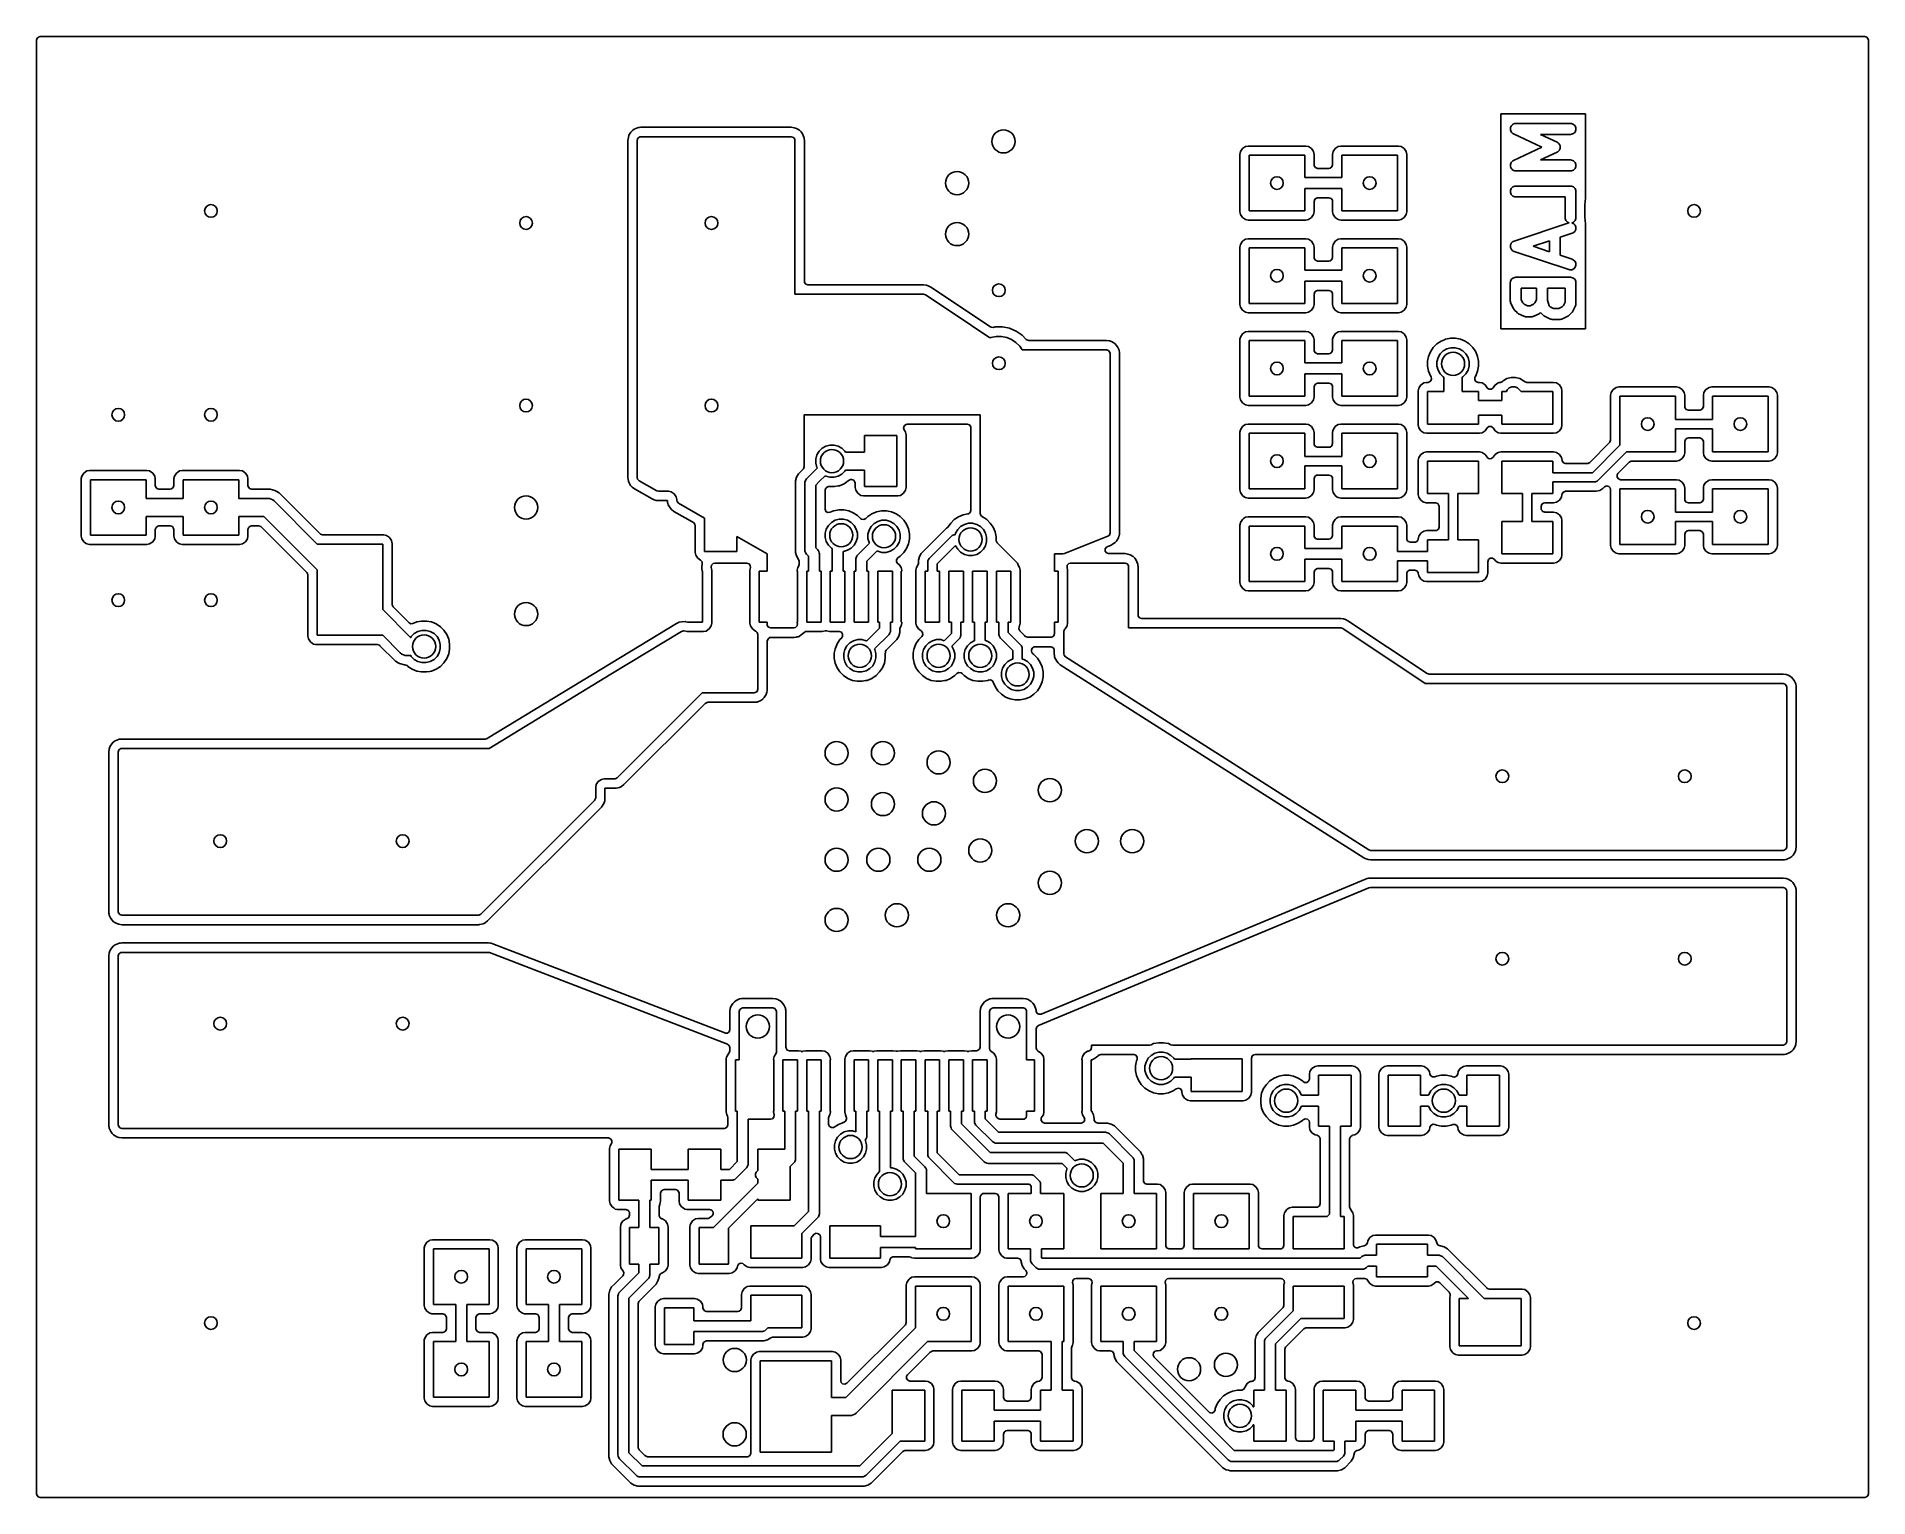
# Model space of a CAD drawing. Extents: x 0.01 to 1.99, y 0.01 to 1.59.
import ezdxf

# ---------------------------------------------------------------- set-up
doc = ezdxf.new("R2010")
doc.units = 0
doc.header["$MEASUREMENT"] = 0
doc.layers.add('BLACK', color=7, linetype='CONTINUOUS')

msp = doc.modelspace()

# ---------------------------------------------------------------- linework, layer by layer
at = {"layer": 'BLACK', "linetype": 'CONTINUOUS'}
for p, q in [((0.012, 1.5841), (0.0127, 1.5864)), ((0.012, 1.111), (0.012, 1.5841)), ((0.0127, 1.5864), (0.0147, 1.5878)), ((0.0147, 1.5878), (0.0159, 1.588)), ((0.0159, 1.588), (1.9841, 1.588)), ((1.9841, 1.588), (1.9864, 1.5873)), ((1.9864, 1.5873), (1.9878, 1.5853)), ((1.9878, 1.5853), (1.988, 1.5841)), ((1.988, 1.5841), (1.988, 0.0159)), ((1.6829, 1.5046), (1.5915, 1.5046)), ((1.5915, 1.5046), (1.5915, 1.2726)), ((1.6829, 1.4139), (1.6829, 1.5046)), ((0.653, 1.485), (0.651, 1.4816)), ((0.6547, 1.4867), (0.653, 1.485)), ((0.653, 1.485), (0.653, 1.485)), ((0.6567, 1.4881), (0.6547, 1.4867)), ((0.6547, 1.4867), (0.6547, 1.4867)), ((0.6603, 1.4897), (0.6567, 1.4881)), ((0.6567, 1.4881), (0.6567, 1.4881)), ((0.6611, 1.4899), (0.6603, 1.4897)), ((0.6623, 1.4901), (0.6611, 1.4899)), ((0.6639, 1.4902), (0.6623, 1.4901)), ((0.8261, 1.4902), (0.6639, 1.4902)), ((0.8293, 1.4897), (0.8261, 1.4902)), ((0.8261, 1.4902), (0.8261, 1.4902)), ((0.8316, 1.489), (0.8293, 1.4897)), ((0.835, 1.487), (0.8316, 1.489)), ((0.8367, 1.4853), (0.835, 1.487)), ((0.8381, 1.4833), (0.8367, 1.4853)), ((0.8397, 1.4797), (0.8381, 1.4833)), ((1.6018, 1.4875), (1.6019, 1.4886)), ((1.6019, 1.4874), (1.6018, 1.4875)), ((1.6019, 1.4898), (1.6023, 1.4908)), ((1.6019, 1.4897), (1.6019, 1.4898)), ((1.6019, 1.4896), (1.6019, 1.4897)), ((1.6019, 1.4886), (1.6019, 1.4896)), ((1.6019, 1.4873), (1.6019, 1.4874)), ((1.6023, 1.4863), (1.6019, 1.4873)), ((1.6023, 1.4908), (1.6027, 1.4917)), ((1.6026, 1.4854), (1.6023, 1.4863)), ((1.6027, 1.4853), (1.6026, 1.4854)), ((1.6027, 1.4917), (1.6028, 1.4918)), ((1.6027, 1.4851), (1.6027, 1.4853)), ((1.6035, 1.4844), (1.6027, 1.4851)), ((1.6028, 1.4918), (1.6029, 1.4919)), ((1.6029, 1.4919), (1.6036, 1.4926)), ((1.6042, 1.4837), (1.6035, 1.4844)), ((1.6036, 1.4926), (1.6044, 1.4933)), ((1.6043, 1.4836), (1.6042, 1.4837)), ((1.6044, 1.4835), (1.6043, 1.4836)), ((1.6044, 1.4933), (1.6045, 1.4934)), ((1.6045, 1.4835), (1.6044, 1.4835)), ((1.6045, 1.4934), (1.6046, 1.4935)), ((1.6052, 1.4831), (1.6045, 1.4835)), ((1.6046, 1.4935), (1.6056, 1.4938)), ((1.6359, 1.4687), (1.6052, 1.4831)), ((1.6056, 1.4938), (1.6065, 1.4942)), ((1.6065, 1.4942), (1.6067, 1.4942)), ((1.6067, 1.4942), (1.6068, 1.4943)), ((1.6068, 1.4943), (1.6069, 1.4943)), ((1.6069, 1.4943), (1.6077, 1.4943)), ((1.6077, 1.4943), (1.6667, 1.4943)), ((1.6667, 1.4825), (1.6343, 1.4825)), ((1.6343, 1.4825), (1.6523, 1.4741)), ((1.6667, 1.4943), (1.6679, 1.4942)), ((1.6679, 1.4826), (1.6667, 1.4825)), ((1.6679, 1.4942), (1.67, 1.4933)), ((1.67, 1.4835), (1.6679, 1.4826)), ((1.67, 1.4933), (1.6716, 1.4917)), ((1.6716, 1.4851), (1.67, 1.4835)), ((1.6716, 1.4917), (1.6725, 1.4896)), ((1.6725, 1.4873), (1.6716, 1.4851)), ((1.6725, 1.4896), (1.6725, 1.4873)), ((0.6503, 1.4793), (0.6498, 1.4761)), ((0.6498, 1.4761), (0.6498, 1.1123)), ((0.651, 1.4816), (0.6503, 1.4793)), ((0.66, 1.4761), (0.6607, 1.4784)), ((0.66, 1.1123), (0.66, 1.4761)), ((0.6607, 1.4784), (0.6627, 1.4798)), ((0.6627, 1.4798), (0.6639, 1.48)), ((0.6639, 1.48), (0.8261, 1.48)), ((0.8261, 1.48), (0.8284, 1.4793)), ((0.8284, 1.4793), (0.8298, 1.4773)), ((0.8298, 1.4773), (0.83, 1.4761)), ((0.83, 1.4761), (0.83, 1.31)), ((0.8399, 1.4789), (0.8397, 1.4797)), ((0.8401, 1.4777), (0.8399, 1.4789)), ((0.8402, 1.4761), (0.8401, 1.4777)), ((0.8402, 1.461), (0.8402, 1.4761)), ((0.8402, 1.4761), (0.8402, 1.4761)), ((1.3106, 1.4639), (1.31, 1.461)), ((1.3128, 1.4672), (1.3106, 1.4639)), ((1.3161, 1.4694), (1.3128, 1.4672)), ((1.319, 1.47), (1.3161, 1.4694)), ((1.3161, 1.4694), (1.3161, 1.4694)), ((1.3161, 1.4694), (1.3161, 1.4694)), ((1.381, 1.47), (1.319, 1.47)), ((1.319, 1.47), (1.319, 1.47)), ((1.3839, 1.4694), (1.381, 1.47)), ((1.3872, 1.4672), (1.3839, 1.4694)), ((1.3894, 1.4639), (1.3872, 1.4672)), ((1.39, 1.461), (1.3894, 1.4639)), ((1.4106, 1.4639), (1.41, 1.461)), ((1.4128, 1.4672), (1.4106, 1.4639)), ((1.4161, 1.4694), (1.4128, 1.4672)), ((1.419, 1.47), (1.4161, 1.4694)), ((1.4161, 1.4694), (1.4161, 1.4694)), ((1.4161, 1.4694), (1.4161, 1.4694)), ((1.419, 1.47), (1.419, 1.47)), ((1.481, 1.47), (1.419, 1.47)), ((1.4839, 1.4694), (1.481, 1.47)), ((1.4872, 1.4672), (1.4839, 1.4694)), ((1.4894, 1.4639), (1.4872, 1.4672)), ((1.49, 1.461), (1.4894, 1.4639)), ((1.6052, 1.4544), (1.6359, 1.4687)), ((1.6523, 1.4634), (1.6343, 1.455)), ((1.6523, 1.4741), (1.6528, 1.4738)), ((1.6528, 1.4636), (1.6523, 1.4634)), ((1.6528, 1.4738), (1.6529, 1.4738)), ((1.6529, 1.4637), (1.6528, 1.4636)), ((1.6529, 1.4738), (1.653, 1.4737)), ((1.653, 1.4638), (1.6529, 1.4637)), ((1.653, 1.4737), (1.6533, 1.4735)), ((1.6533, 1.464), (1.653, 1.4638)), ((1.6533, 1.4735), (1.6539, 1.4728)), ((1.6539, 1.4646), (1.6533, 1.464)), ((1.6539, 1.4728), (1.6546, 1.4722)), ((1.6546, 1.4652), (1.6539, 1.4646)), ((1.6546, 1.4722), (1.6547, 1.472)), ((1.6547, 1.4655), (1.6546, 1.4652)), ((1.6547, 1.472), (1.6549, 1.4718)), ((1.6549, 1.4657), (1.6547, 1.4655)), ((1.6549, 1.4718), (1.6552, 1.471)), ((1.6552, 1.4665), (1.6549, 1.4657)), ((1.6552, 1.471), (1.6556, 1.4701)), ((1.6556, 1.4673), (1.6552, 1.4665)), ((1.6556, 1.4701), (1.6556, 1.4699)), ((1.6556, 1.4699), (1.6557, 1.4696)), ((1.6557, 1.4696), (1.6556, 1.4687)), ((1.6556, 1.4687), (1.6557, 1.4678)), ((1.6557, 1.4678), (1.6556, 1.4676)), ((1.6556, 1.4676), (1.6556, 1.4673)), ((0.8402, 1.361), (0.8402, 1.461)), ((1.31, 1.461), (1.31, 1.461)), ((1.31, 1.461), (1.31, 1.399)), ((1.32, 1.4), (1.32, 1.46)), ((1.32, 1.46), (1.38, 1.46)), ((1.38, 1.46), (1.38, 1.4359)), ((1.39, 1.4498), (1.39, 1.461)), ((1.39, 1.461), (1.39, 1.461)), ((1.3902, 1.4486), (1.39, 1.4498)), ((1.3916, 1.4467), (1.3902, 1.4486)), ((1.3939, 1.4459), (1.3916, 1.4467)), ((1.4061, 1.4459), (1.3939, 1.4459)), ((1.4073, 1.4461), (1.4061, 1.4459)), ((1.4092, 1.4475), (1.4073, 1.4461)), ((1.41, 1.4498), (1.4092, 1.4475)), ((1.41, 1.461), (1.41, 1.461)), ((1.41, 1.461), (1.41, 1.4498)), ((1.42, 1.4359), (1.42, 1.46)), ((1.42, 1.46), (1.48, 1.46)), ((1.48, 1.46), (1.48, 1.4)), ((1.49, 1.399), (1.49, 1.461)), ((1.6018, 1.45), (1.6019, 1.4501)), ((1.6019, 1.4489), (1.6018, 1.45)), ((1.6019, 1.4502), (1.6023, 1.4512)), ((1.6019, 1.4501), (1.6019, 1.4502)), ((1.6019, 1.4479), (1.6019, 1.4489)), ((1.6019, 1.4478), (1.6019, 1.4479)), ((1.6019, 1.4476), (1.6019, 1.4478)), ((1.6023, 1.4467), (1.6019, 1.4476)), ((1.6023, 1.4512), (1.6026, 1.4521)), ((1.6027, 1.4458), (1.6023, 1.4467)), ((1.6026, 1.4521), (1.6027, 1.4522)), ((1.6027, 1.4523), (1.6035, 1.4531)), ((1.6027, 1.4522), (1.6027, 1.4523)), ((1.6028, 1.4457), (1.6027, 1.4458)), ((1.6029, 1.4456), (1.6028, 1.4457)), ((1.6036, 1.4449), (1.6029, 1.4456)), ((1.6035, 1.4531), (1.6042, 1.4538)), ((1.6044, 1.4441), (1.6036, 1.4449)), ((1.6042, 1.4538), (1.6043, 1.4539)), ((1.6043, 1.4539), (1.6044, 1.454)), ((1.6044, 1.454), (1.6045, 1.454)), ((1.6045, 1.4441), (1.6044, 1.4441)), ((1.6045, 1.454), (1.6052, 1.4544)), ((1.6046, 1.444), (1.6045, 1.4441)), ((1.6056, 1.4437), (1.6046, 1.444)), ((1.6065, 1.4433), (1.6056, 1.4437)), ((1.6067, 1.4432), (1.6065, 1.4433)), ((1.6068, 1.4432), (1.6067, 1.4432)), ((1.6069, 1.4432), (1.6068, 1.4432)), ((1.6077, 1.4431), (1.6069, 1.4432)), ((1.6667, 1.4431), (1.6077, 1.4431)), ((1.6343, 1.455), (1.6667, 1.455)), ((1.6667, 1.455), (1.6679, 1.4548)), ((1.6679, 1.4433), (1.6667, 1.4431)), ((1.6679, 1.4548), (1.67, 1.454)), ((1.67, 1.4441), (1.6679, 1.4433)), ((1.67, 1.454), (1.6716, 1.4523)), ((1.6716, 1.4458), (1.67, 1.4441)), ((1.6716, 1.4523), (1.6725, 1.4502)), ((1.6725, 1.4479), (1.6716, 1.4458)), ((1.6725, 1.4502), (1.6725, 1.4479)), ((1.38, 1.4359), (1.42, 1.4359)), ((1.42, 1.4241), (1.38, 1.4241)), ((1.38, 1.4241), (1.38, 1.4)), ((1.42, 1.4), (1.42, 1.4241)), ((1.6019, 1.4221), (1.6027, 1.4242)), ((1.6027, 1.4242), (1.6044, 1.4258)), ((1.6044, 1.4258), (1.6065, 1.4267)), ((1.6065, 1.4267), (1.6077, 1.4268)), ((1.6077, 1.4268), (1.6667, 1.4268)), ((1.6667, 1.4268), (1.6679, 1.4267)), ((1.6679, 1.4267), (1.67, 1.4258)), ((1.67, 1.4258), (1.6716, 1.4242)), ((1.6716, 1.4242), (1.6725, 1.4221)), ((1.39, 1.4102), (1.3908, 1.4125)), ((1.39, 1.399), (1.39, 1.4102)), ((1.3908, 1.4125), (1.3927, 1.4139)), ((1.3927, 1.4139), (1.3939, 1.4141)), ((1.3939, 1.4141), (1.4061, 1.4141)), ((1.4061, 1.4141), (1.4084, 1.4133)), ((1.4084, 1.4133), (1.4098, 1.4114)), ((1.4098, 1.4114), (1.41, 1.4102)), ((1.41, 1.4102), (1.41, 1.399)), ((1.6019, 1.4198), (1.6019, 1.4221)), ((1.6027, 1.4177), (1.6019, 1.4198)), ((1.6044, 1.416), (1.6027, 1.4177)), ((1.6065, 1.4151), (1.6044, 1.416)), ((1.6077, 1.415), (1.6065, 1.4151)), ((1.6608, 1.415), (1.6077, 1.415)), ((1.6608, 1.3928), (1.6608, 1.415)), ((1.6725, 1.4221), (1.6726, 1.4209)), ((1.6726, 1.4209), (1.6726, 1.3928)), ((1.6821, 1.4066), (1.6829, 1.4139)), ((1.6821, 1.3934), (1.6821, 1.4066)), ((1.31, 1.399), (1.31, 1.399)), ((1.31, 1.399), (1.3106, 1.3961)), ((1.3106, 1.3961), (1.3106, 1.3961)), ((1.3106, 1.3961), (1.3128, 1.3928)), ((1.3128, 1.3928), (1.3128, 1.3928)), ((1.3128, 1.3928), (1.315, 1.3913)), ((1.315, 1.3913), (1.3161, 1.3906)), ((1.3161, 1.3906), (1.319, 1.39)), ((1.319, 1.39), (1.381, 1.39)), ((1.38, 1.4), (1.32, 1.4)), ((1.381, 1.39), (1.3839, 1.3906)), ((1.381, 1.39), (1.381, 1.39)), ((1.3839, 1.3906), (1.3872, 1.3928)), ((1.3839, 1.3906), (1.3839, 1.3906)), ((1.3872, 1.3928), (1.3894, 1.3961)), ((1.3872, 1.3928), (1.3872, 1.3928)), ((1.3872, 1.3928), (1.3872, 1.3928)), ((1.3894, 1.3961), (1.39, 1.399)), ((1.41, 1.399), (1.4106, 1.3961)), ((1.4106, 1.3961), (1.4106, 1.3961)), ((1.4106, 1.3961), (1.4128, 1.3928)), ((1.4128, 1.3928), (1.4128, 1.3928)), ((1.4128, 1.3928), (1.415, 1.3913)), ((1.415, 1.3913), (1.4161, 1.3906)), ((1.4161, 1.3906), (1.419, 1.39)), ((1.419, 1.39), (1.481, 1.39)), ((1.48, 1.4), (1.42, 1.4)), ((1.481, 1.39), (1.4839, 1.3906)), ((1.481, 1.39), (1.481, 1.39)), ((1.4839, 1.3906), (1.4872, 1.3928)), ((1.4839, 1.3906), (1.4839, 1.3906)), ((1.4872, 1.3928), (1.4894, 1.3961)), ((1.4872, 1.3928), (1.4872, 1.3928)), ((1.4872, 1.3928), (1.4872, 1.3928)), ((1.4894, 1.3961), (1.49, 1.399)), ((1.6058, 1.3675), (1.6648, 1.3872)), ((1.6609, 1.3917), (1.6608, 1.3928)), ((1.6618, 1.3895), (1.6609, 1.3917)), ((1.6634, 1.3879), (1.6618, 1.3895)), ((1.6651, 1.3872), (1.6634, 1.3879)), ((1.6648, 1.3872), (1.6651, 1.3872)), ((1.67, 1.3879), (1.6683, 1.3872)), ((1.6683, 1.3872), (1.6703, 1.3862)), ((1.6716, 1.3895), (1.67, 1.3879)), ((1.6703, 1.3862), (1.6718, 1.3845)), ((1.6725, 1.3917), (1.6716, 1.3895)), ((1.6718, 1.3845), (1.6726, 1.3823)), ((1.6726, 1.3928), (1.6725, 1.3917)), ((1.6829, 1.3861), (1.6821, 1.3934)), ((1.6829, 1.2726), (1.6829, 1.3861)), ((1.3106, 1.3639), (1.31, 1.361)), ((1.3128, 1.3672), (1.3106, 1.3639)), ((1.3161, 1.3694), (1.3128, 1.3672)), ((1.319, 1.37), (1.3161, 1.3694)), ((1.3161, 1.3694), (1.3161, 1.3694)), ((1.3161, 1.3694), (1.3161, 1.3694)), ((1.381, 1.37), (1.319, 1.37)), ((1.319, 1.37), (1.319, 1.37)), ((1.3839, 1.3694), (1.381, 1.37)), ((1.3872, 1.3672), (1.3839, 1.3694)), ((1.3894, 1.3639), (1.3872, 1.3672)), ((1.39, 1.361), (1.3894, 1.3639)), ((1.4106, 1.3639), (1.41, 1.361)), ((1.4128, 1.3672), (1.4106, 1.3639)), ((1.4161, 1.3694), (1.4128, 1.3672)), ((1.419, 1.37), (1.4161, 1.3694)), ((1.4161, 1.3694), (1.4161, 1.3694)), ((1.4161, 1.3694), (1.4161, 1.3694)), ((1.419, 1.37), (1.419, 1.37)), ((1.481, 1.37), (1.419, 1.37)), ((1.4839, 1.3694), (1.481, 1.37)), ((1.4872, 1.3672), (1.4839, 1.3694)), ((1.4894, 1.3639), (1.4872, 1.3672)), ((1.49, 1.361), (1.4894, 1.3639)), ((1.602, 1.3634), (1.6023, 1.3641)), ((1.6023, 1.3641), (1.6025, 1.3648)), ((1.6025, 1.3648), (1.6028, 1.3651)), ((1.6028, 1.3651), (1.603, 1.3655)), ((1.603, 1.3655), (1.6035, 1.366)), ((1.6035, 1.366), (1.604, 1.3665)), ((1.604, 1.3665), (1.6044, 1.3667)), ((1.6044, 1.3667), (1.6047, 1.367)), ((1.6047, 1.367), (1.6058, 1.3675)), ((1.6439, 1.3677), (1.6263, 1.3619)), ((1.6439, 1.356), (1.6439, 1.3677)), ((1.6686, 1.376), (1.6557, 1.3717)), ((1.6557, 1.3717), (1.6557, 1.3521)), ((1.6696, 1.3764), (1.6686, 1.376)), ((1.6714, 1.3779), (1.6696, 1.3764)), ((1.6724, 1.38), (1.6714, 1.3779)), ((1.6726, 1.3823), (1.6724, 1.38)), ((0.8402, 1.3241), (0.8402, 1.361)), ((1.31, 1.361), (1.31, 1.361)), ((1.31, 1.361), (1.31, 1.299)), ((1.32, 1.3), (1.32, 1.36)), ((1.32, 1.36), (1.38, 1.36)), ((1.38, 1.36), (1.38, 1.3359)), ((1.39, 1.3498), (1.39, 1.361)), ((1.39, 1.361), (1.39, 1.361)), ((1.3902, 1.3486), (1.39, 1.3498)), ((1.3916, 1.3467), (1.3902, 1.3486)), ((1.3939, 1.3459), (1.3916, 1.3467)), ((1.4061, 1.3459), (1.3939, 1.3459)), ((1.4073, 1.3461), (1.4061, 1.3459)), ((1.4092, 1.3475), (1.4073, 1.3461)), ((1.41, 1.3498), (1.4092, 1.3475)), ((1.41, 1.361), (1.41, 1.361)), ((1.41, 1.361), (1.41, 1.3498)), ((1.42, 1.3359), (1.42, 1.36)), ((1.42, 1.36), (1.48, 1.36)), ((1.48, 1.36), (1.48, 1.3)), ((1.49, 1.299), (1.49, 1.361)), ((1.6018, 1.3626), (1.6019, 1.363)), ((1.6018, 1.3619), (1.6018, 1.3626)), ((1.6018, 1.3611), (1.6018, 1.3619)), ((1.6019, 1.3607), (1.6018, 1.3611)), ((1.6019, 1.363), (1.602, 1.3634)), ((1.602, 1.3603), (1.6019, 1.3607)), ((1.6023, 1.3597), (1.602, 1.3603)), ((1.6025, 1.359), (1.6023, 1.3597)), ((1.6028, 1.3586), (1.6025, 1.359)), ((1.603, 1.3583), (1.6028, 1.3586)), ((1.6035, 1.3578), (1.603, 1.3583)), ((1.604, 1.3572), (1.6035, 1.3578)), ((1.6044, 1.357), (1.604, 1.3572)), ((1.6047, 1.3567), (1.6044, 1.357)), ((1.6058, 1.3563), (1.6047, 1.3567)), ((1.6648, 1.3366), (1.6058, 1.3563)), ((1.6263, 1.3619), (1.6439, 1.356)), ((1.6557, 1.3521), (1.6686, 1.3478)), ((1.6686, 1.3478), (1.6696, 1.3473)), ((1.6696, 1.3473), (1.6714, 1.3458)), ((1.6714, 1.3458), (1.6724, 1.3438)), ((1.6724, 1.3438), (1.6726, 1.3415)), ((0.8404, 1.3229), (0.8402, 1.3241)), ((1.38, 1.3359), (1.42, 1.3359)), ((1.42, 1.3241), (1.38, 1.3241)), ((1.38, 1.3241), (1.38, 1.3)), ((1.42, 1.3), (1.42, 1.3241)), ((1.6019, 1.3237), (1.6027, 1.3258)), ((1.6027, 1.3258), (1.6044, 1.3274)), ((1.6044, 1.3274), (1.6065, 1.3283)), ((1.6065, 1.3283), (1.6077, 1.3284)), ((1.6077, 1.3284), (1.6667, 1.3284)), ((1.666, 1.3363), (1.6648, 1.3366)), ((1.6683, 1.3365), (1.666, 1.3363)), ((1.6667, 1.3284), (1.6679, 1.3283)), ((1.6679, 1.3283), (1.67, 1.3274)), ((1.6703, 1.3375), (1.6683, 1.3365)), ((1.67, 1.3274), (1.6716, 1.3258)), ((1.6718, 1.3393), (1.6703, 1.3375)), ((1.6716, 1.3258), (1.6725, 1.3237)), ((1.6726, 1.3415), (1.6718, 1.3393)), ((0.83, 1.31), (0.9688, 1.31)), ((0.8418, 1.321), (0.8404, 1.3229)), ((0.8441, 1.3202), (0.8418, 1.321)), ((0.9688, 1.3202), (0.8441, 1.3202)), ((0.9718, 1.3198), (0.9688, 1.3202)), ((0.9688, 1.31), (0.971, 1.3093)), ((0.971, 1.3093), (1.0007, 1.2896)), ((0.9739, 1.3191), (0.9718, 1.3198)), ((0.9766, 1.3178), (0.9739, 1.3191)), ((1.041, 1.2749), (0.9766, 1.3178)), ((1.39, 1.3102), (1.3908, 1.3125)), ((1.39, 1.299), (1.39, 1.3102)), ((1.3908, 1.3125), (1.3927, 1.3139)), ((1.3927, 1.3139), (1.3939, 1.3141)), ((1.3939, 1.3141), (1.4061, 1.3141)), ((1.4061, 1.3141), (1.4084, 1.3133)), ((1.4084, 1.3133), (1.4098, 1.3114)), ((1.4098, 1.3114), (1.41, 1.3102)), ((1.41, 1.3102), (1.41, 1.299)), ((1.6017, 1.3225), (1.6019, 1.3237)), ((1.6017, 1.3028), (1.6017, 1.3225)), ((1.6299, 1.3166), (1.6136, 1.3166)), ((1.6136, 1.3166), (1.6136, 1.3042)), ((1.6136, 1.3042), (1.6153, 1.3007)), ((1.6281, 1.3007), (1.6299, 1.3042)), ((1.6299, 1.3042), (1.6299, 1.3166)), ((1.6608, 1.3166), (1.6417, 1.3166)), ((1.6417, 1.3166), (1.6417, 1.3038)), ((1.6608, 1.3014), (1.6608, 1.3166)), ((1.6725, 1.3237), (1.6726, 1.3225)), ((1.6726, 1.3225), (1.6726, 1.3)), ((1.0007, 1.2896), (1.0404, 1.263)), ((1.31, 1.299), (1.31, 1.299)), ((1.31, 1.299), (1.3106, 1.2961)), ((1.3106, 1.2961), (1.3106, 1.2961)), ((1.3106, 1.2961), (1.3128, 1.2928)), ((1.3128, 1.2928), (1.3128, 1.2928)), ((1.3128, 1.2928), (1.315, 1.2913)), ((1.315, 1.2913), (1.3161, 1.2906)), ((1.3161, 1.2906), (1.319, 1.29)), ((1.319, 1.29), (1.381, 1.29)), ((1.38, 1.3), (1.32, 1.3)), ((1.381, 1.29), (1.3839, 1.2906)), ((1.381, 1.29), (1.381, 1.29)), ((1.3839, 1.2906), (1.3872, 1.2928)), ((1.3839, 1.2906), (1.3839, 1.2906)), ((1.3872, 1.2928), (1.3894, 1.2961)), ((1.3872, 1.2928), (1.3872, 1.2928)), ((1.3872, 1.2928), (1.3872, 1.2928)), ((1.3894, 1.2961), (1.39, 1.299)), ((1.41, 1.299), (1.4106, 1.2961)), ((1.4106, 1.2961), (1.4106, 1.2961)), ((1.4106, 1.2961), (1.4128, 1.2928)), ((1.4128, 1.2928), (1.4128, 1.2928)), ((1.4128, 1.2928), (1.415, 1.2913)), ((1.415, 1.2913), (1.4161, 1.2906)), ((1.4161, 1.2906), (1.419, 1.29)), ((1.419, 1.29), (1.481, 1.29)), ((1.48, 1.3), (1.42, 1.3)), ((1.481, 1.29), (1.4839, 1.2906)), ((1.481, 1.29), (1.481, 1.29)), ((1.4839, 1.2906), (1.4872, 1.2928)), ((1.4839, 1.2906), (1.4839, 1.2906)), ((1.4872, 1.2928), (1.4894, 1.2961)), ((1.4872, 1.2928), (1.4872, 1.2928)), ((1.4872, 1.2928), (1.4872, 1.2928)), ((1.4894, 1.2961), (1.49, 1.299)), ((1.6019, 1.3017), (1.6017, 1.3028)), ((1.6019, 1.3015), (1.6019, 1.3017)), ((1.602, 1.3013), (1.6019, 1.3015)), ((1.6024, 1.3002), (1.602, 1.3013)), ((1.6052, 1.2946), (1.6024, 1.3002)), ((1.6055, 1.2941), (1.6052, 1.2946)), ((1.6056, 1.2939), (1.6055, 1.2941)), ((1.6057, 1.2938), (1.6056, 1.2939)), ((1.6058, 1.2936), (1.6057, 1.2938)), ((1.6059, 1.2935), (1.6058, 1.2936)), ((1.6063, 1.293), (1.6059, 1.2935)), ((1.6091, 1.2902), (1.6063, 1.293)), ((1.6096, 1.2898), (1.6091, 1.2902)), ((1.6097, 1.2897), (1.6096, 1.2898)), ((1.6098, 1.2896), (1.6097, 1.2897)), ((1.61, 1.2895), (1.6098, 1.2896)), ((1.6101, 1.2894), (1.61, 1.2895)), ((1.6106, 1.2891), (1.6101, 1.2894)), ((1.6163, 1.2863), (1.6106, 1.2891)), ((1.6153, 1.3007), (1.6168, 1.2992)), ((1.6173, 1.2859), (1.6163, 1.2863)), ((1.6168, 1.2992), (1.6203, 1.2975)), ((1.6176, 1.2859), (1.6173, 1.2859)), ((1.6177, 1.2858), (1.6176, 1.2859)), ((1.6189, 1.2857), (1.6177, 1.2858)), ((1.6245, 1.2857), (1.6189, 1.2857)), ((1.6203, 1.2975), (1.6231, 1.2975)), ((1.6231, 1.2975), (1.6266, 1.2992)), ((1.6257, 1.2858), (1.6245, 1.2857)), ((1.6259, 1.2859), (1.6257, 1.2858)), ((1.6261, 1.2859), (1.6259, 1.2859)), ((1.6272, 1.2863), (1.6261, 1.2859)), ((1.6266, 1.2992), (1.6281, 1.3007)), ((1.6328, 1.2891), (1.6272, 1.2863)), ((1.6333, 1.2894), (1.6328, 1.2891)), ((1.6334, 1.2895), (1.6333, 1.2894)), ((1.6336, 1.2896), (1.6334, 1.2895)), ((1.6338, 1.2897), (1.6336, 1.2896)), ((1.6339, 1.2898), (1.6338, 1.2897)), ((1.6343, 1.2902), (1.6339, 1.2898)), ((1.6344, 1.2903), (1.6343, 1.2902)), ((1.6344, 1.2902), (1.6344, 1.2903)), ((1.6372, 1.2874), (1.6344, 1.2902)), ((1.6377, 1.287), (1.6372, 1.2874)), ((1.6378, 1.2869), (1.6377, 1.287)), ((1.638, 1.2868), (1.6378, 1.2869)), ((1.6381, 1.2867), (1.638, 1.2868)), ((1.6383, 1.2866), (1.6381, 1.2867)), ((1.6388, 1.2863), (1.6383, 1.2866)), ((1.6444, 1.2835), (1.6388, 1.2863)), ((1.6417, 1.3038), (1.6437, 1.2976)), ((1.6437, 1.2976), (1.6449, 1.2964)), ((1.6449, 1.2964), (1.6484, 1.2947)), ((1.6484, 1.2947), (1.6541, 1.2947)), ((1.6541, 1.2947), (1.6576, 1.2964)), ((1.6576, 1.2964), (1.659, 1.2979)), ((1.6637, 1.2863), (1.6581, 1.2835)), ((1.659, 1.2979), (1.6608, 1.3014)), ((1.6642, 1.2866), (1.6637, 1.2863)), ((1.6644, 1.2867), (1.6642, 1.2866)), ((1.6645, 1.2868), (1.6644, 1.2867)), ((1.6647, 1.2869), (1.6645, 1.2868)), ((1.6648, 1.287), (1.6647, 1.2869)), ((1.6653, 1.2874), (1.6648, 1.287)), ((1.6681, 1.2902), (1.6653, 1.2874)), ((1.6684, 1.2907), (1.6681, 1.2902)), ((1.6686, 1.2908), (1.6684, 1.2907)), ((1.6687, 1.2909), (1.6686, 1.2908)), ((1.6688, 1.2911), (1.6687, 1.2909)), ((1.6689, 1.2913), (1.6688, 1.2911)), ((1.6692, 1.2917), (1.6689, 1.2913)), ((1.672, 1.2974), (1.6692, 1.2917)), ((1.6724, 1.2985), (1.672, 1.2974)), ((1.6725, 1.2989), (1.6724, 1.2987)), ((1.6724, 1.2987), (1.6724, 1.2985)), ((1.6726, 1.3), (1.6725, 1.2989)), ((1.0416, 1.2746), (1.041, 1.2749)), ((1.044, 1.2743), (1.0416, 1.2746)), ((1.0461, 1.2748), (1.044, 1.2743)), ((1.0539, 1.2748), (1.0461, 1.2748)), ((1.0614, 1.2733), (1.0539, 1.2748)), ((1.0631, 1.2726), (1.0614, 1.2733)), ((1.0686, 1.2703), (1.0631, 1.2726)), ((1.075, 1.266), (1.0686, 1.2703)), ((1.0796, 1.2614), (1.075, 1.266)), ((1.075, 1.266), (1.075, 1.266)), ((1.3128, 1.2672), (1.3106, 1.2639)), ((1.3161, 1.2694), (1.3128, 1.2672)), ((1.319, 1.27), (1.3161, 1.2694)), ((1.3161, 1.2694), (1.3161, 1.2694)), ((1.3161, 1.2694), (1.3161, 1.2694)), ((1.381, 1.27), (1.319, 1.27)), ((1.319, 1.27), (1.319, 1.27)), ((1.3839, 1.2694), (1.381, 1.27)), ((1.3872, 1.2672), (1.3839, 1.2694)), ((1.3894, 1.2639), (1.3872, 1.2672)), ((1.4128, 1.2672), (1.4106, 1.2639)), ((1.4161, 1.2694), (1.4128, 1.2672)), ((1.419, 1.27), (1.4161, 1.2694)), ((1.4161, 1.2694), (1.4161, 1.2694)), ((1.4161, 1.2694), (1.4161, 1.2694)), ((1.481, 1.27), (1.419, 1.27)), ((1.419, 1.27), (1.419, 1.27)), ((1.4839, 1.2694), (1.481, 1.27)), ((1.4872, 1.2672), (1.4839, 1.2694)), ((1.4894, 1.2639), (1.4872, 1.2672)), ((1.5915, 1.2726), (1.6829, 1.2726)), ((1.5915, 1.2726), (1.5915, 1.2726)), ((1.6455, 1.2831), (1.6444, 1.2835)), ((1.6457, 1.2831), (1.6455, 1.2831)), ((1.6459, 1.283), (1.6457, 1.2831)), ((1.647, 1.2829), (1.6459, 1.283)), ((1.6555, 1.2829), (1.647, 1.2829)), ((1.6566, 1.283), (1.6555, 1.2829)), ((1.6568, 1.2831), (1.6566, 1.283)), ((1.657, 1.2831), (1.6568, 1.2831)), ((1.6581, 1.2835), (1.657, 1.2831)), ((1.6829, 1.2726), (1.6829, 1.2726)), ((1.0404, 1.263), (1.0415, 1.2635)), ((1.0415, 1.2635), (1.0471, 1.2646)), ((1.0471, 1.2646), (1.0529, 1.2646)), ((1.0529, 1.2646), (1.0585, 1.2635)), ((1.0585, 1.2635), (1.0637, 1.2613)), ((1.0637, 1.2613), (1.0685, 1.2581)), ((1.0685, 1.2581), (1.0725, 1.2541)), ((1.0725, 1.2541), (1.0753, 1.25)), ((1.0753, 1.25), (1.1661, 1.25)), ((1.0801, 1.261), (1.0796, 1.2614)), ((1.0824, 1.2602), (1.0801, 1.261)), ((1.0801, 1.261), (1.0801, 1.261)), ((1.1661, 1.2602), (1.0824, 1.2602)), ((1.1693, 1.2597), (1.1661, 1.2602)), ((1.1661, 1.2602), (1.1661, 1.2602)), ((1.1661, 1.25), (1.1684, 1.2493)), ((1.1684, 1.2493), (1.1698, 1.2473)), ((1.1716, 1.259), (1.1693, 1.2597)), ((1.1698, 1.2473), (1.17, 1.2461)), ((1.17, 1.2461), (1.17, 1.0526)), ((1.175, 1.257), (1.1716, 1.259)), ((1.1767, 1.2553), (1.175, 1.257)), ((1.1781, 1.2533), (1.1767, 1.2553)), ((1.1797, 1.2497), (1.1781, 1.2533)), ((1.1799, 1.2489), (1.1797, 1.2497)), ((1.1801, 1.2477), (1.1799, 1.2489)), ((1.1802, 1.2461), (1.1801, 1.2477)), ((1.1802, 1.161), (1.1802, 1.2461)), ((1.1802, 1.2461), (1.1802, 1.2461)), ((1.3101, 1.2615), (1.31, 1.261)), ((1.31, 1.261), (1.31, 1.199)), ((1.3106, 1.2639), (1.3101, 1.2615)), ((1.32, 1.2), (1.32, 1.26)), ((1.32, 1.26), (1.38, 1.26)), ((1.38, 1.26), (1.38, 1.2359)), ((1.39, 1.261), (1.3894, 1.2639)), ((1.39, 1.2498), (1.39, 1.261)), ((1.39, 1.261), (1.39, 1.261)), ((1.3902, 1.2486), (1.39, 1.2498)), ((1.3916, 1.2467), (1.3902, 1.2486)), ((1.3939, 1.2459), (1.3916, 1.2467)), ((1.4061, 1.2459), (1.3939, 1.2459)), ((1.4073, 1.2461), (1.4061, 1.2459)), ((1.4092, 1.2475), (1.4073, 1.2461)), ((1.41, 1.2498), (1.4092, 1.2475)), ((1.4101, 1.2615), (1.41, 1.261)), ((1.41, 1.261), (1.41, 1.2498)), ((1.4106, 1.2639), (1.4101, 1.2615)), ((1.42, 1.2359), (1.42, 1.26)), ((1.42, 1.26), (1.48, 1.26)), ((1.48, 1.26), (1.48, 1.2)), ((1.49, 1.261), (1.4894, 1.2639)), ((1.49, 1.2323), (1.49, 1.261)), ((1.49, 1.261), (1.49, 1.261)), ((1.5156, 1.248), (1.5135, 1.243)), ((1.5186, 1.2525), (1.5156, 1.248)), ((1.5156, 1.248), (1.5156, 1.248)), ((1.5225, 1.2564), (1.5186, 1.2525)), ((1.527, 1.2594), (1.5225, 1.2564)), ((1.5238, 1.2417), (1.5261, 1.2457)), ((1.5261, 1.2457), (1.5293, 1.2489)), ((1.5308, 1.261), (1.527, 1.2594)), ((1.527, 1.2594), (1.527, 1.2594)), ((1.5293, 1.2489), (1.5333, 1.2512)), ((1.532, 1.2615), (1.5308, 1.261)), ((1.5373, 1.2625), (1.532, 1.2615)), ((1.5333, 1.2512), (1.5377, 1.2524)), ((1.5427, 1.2625), (1.5373, 1.2625)), ((1.5377, 1.2524), (1.5423, 1.2524)), ((1.5423, 1.2524), (1.5467, 1.2512)), ((1.548, 1.2615), (1.5427, 1.2625)), ((1.5467, 1.2512), (1.5507, 1.2489)), ((1.553, 1.2594), (1.548, 1.2615)), ((1.5507, 1.2489), (1.5539, 1.2457)), ((1.5575, 1.2564), (1.553, 1.2594)), ((1.5539, 1.2457), (1.5562, 1.2417)), ((1.5614, 1.2525), (1.5575, 1.2564)), ((1.5644, 1.248), (1.5614, 1.2525)), ((1.5665, 1.243), (1.5644, 1.248)), ((1.38, 1.2359), (1.42, 1.2359)), ((1.49, 1.206), (1.49, 1.2323)), ((1.5135, 1.243), (1.5125, 1.2377)), ((1.5125, 1.2377), (1.5125, 1.2323)), ((1.5125, 1.2323), (1.5135, 1.227)), ((1.5135, 1.243), (1.5135, 1.243)), ((1.5135, 1.227), (1.5135, 1.227)), ((1.5135, 1.227), (1.5156, 1.222)), ((1.5226, 1.2373), (1.5238, 1.2417)), ((1.5226, 1.2327), (1.5226, 1.2373)), ((1.5238, 1.2283), (1.5226, 1.2327)), ((1.5261, 1.2243), (1.5238, 1.2283)), ((1.5562, 1.2283), (1.5539, 1.2243)), ((1.5562, 1.2417), (1.5574, 1.2373)), ((1.5574, 1.2327), (1.5562, 1.2283)), ((1.5574, 1.2373), (1.5574, 1.2327)), ((1.5644, 1.222), (1.5665, 1.227)), ((1.5675, 1.2377), (1.5665, 1.243)), ((1.5665, 1.227), (1.5675, 1.2323)), ((1.5665, 1.227), (1.5665, 1.227)), ((1.5675, 1.2323), (1.5675, 1.2377)), ((1.42, 1.2241), (1.38, 1.2241)), ((1.38, 1.2241), (1.38, 1.2)), ((1.39, 1.2102), (1.3908, 1.2125)), ((1.39, 1.199), (1.39, 1.2102)), ((1.3908, 1.2125), (1.3927, 1.2139)), ((1.3927, 1.2139), (1.3939, 1.2141)), ((1.3939, 1.2141), (1.4061, 1.2141)), ((1.4061, 1.2141), (1.4084, 1.2133)), ((1.4084, 1.2133), (1.4098, 1.2114)), ((1.4098, 1.2114), (1.41, 1.2102)), ((1.41, 1.2102), (1.41, 1.199)), ((1.42, 1.2), (1.42, 1.2241)), ((1.49, 1.199), (1.49, 1.206)), ((1.5031, 1.2089), (1.5025, 1.206)), ((1.5025, 1.206), (1.5025, 1.206)), ((1.5025, 1.206), (1.5025, 1.169)), ((1.5053, 1.2122), (1.5031, 1.2089)), ((1.5056, 1.2125), (1.5053, 1.2122)), ((1.5086, 1.2144), (1.5056, 1.2125)), ((1.5115, 1.215), (1.5086, 1.2144)), ((1.5086, 1.2144), (1.5086, 1.2144)), ((1.513, 1.215), (1.5115, 1.215)), ((1.5115, 1.215), (1.5115, 1.215)), ((1.514, 1.2152), (1.513, 1.215)), ((1.516, 1.2165), (1.514, 1.2152)), ((1.5156, 1.222), (1.5156, 1.222)), ((1.5156, 1.222), (1.5162, 1.2211)), ((1.5169, 1.2188), (1.516, 1.2165)), ((1.5162, 1.2211), (1.5169, 1.2188)), ((1.5293, 1.2211), (1.5261, 1.2243)), ((1.5302, 1.2206), (1.5293, 1.2211)), ((1.5302, 1.205), (1.5302, 1.2206)), ((1.5507, 1.2211), (1.5498, 1.2206)), ((1.5498, 1.2206), (1.5498, 1.205)), ((1.5539, 1.2243), (1.5507, 1.2211)), ((1.5633, 1.2201), (1.5638, 1.2211)), ((1.5633, 1.2177), (1.5633, 1.2201)), ((1.5647, 1.2158), (1.5633, 1.2177)), ((1.5638, 1.2211), (1.5644, 1.222)), ((1.5644, 1.222), (1.5644, 1.222)), ((1.567, 1.215), (1.5647, 1.2158)), ((1.5685, 1.215), (1.567, 1.215)), ((1.5714, 1.2144), (1.5685, 1.215)), ((1.5747, 1.2122), (1.5714, 1.2144)), ((1.5768, 1.2092), (1.5747, 1.2122)), ((1.5769, 1.2089), (1.5768, 1.2092)), ((1.5789, 1.2076), (1.5769, 1.2089)), ((1.5813, 1.2077), (1.5789, 1.2076)), ((1.5832, 1.2092), (1.5813, 1.2077)), ((1.5853, 1.2122), (1.5832, 1.2092)), ((1.5856, 1.2125), (1.5853, 1.2122)), ((1.5886, 1.2144), (1.5856, 1.2125)), ((1.5898, 1.2147), (1.5886, 1.2144)), ((1.5886, 1.2144), (1.5886, 1.2144)), ((1.5886, 1.2144), (1.5886, 1.2144)), ((1.5912, 1.215), (1.5898, 1.2147)), ((1.5932, 1.216), (1.5912, 1.215)), ((1.594, 1.2168), (1.5932, 1.216)), ((1.5981, 1.2192), (1.594, 1.2168)), ((1.594, 1.2168), (1.594, 1.2168)), ((1.5977, 1.205), (1.5985, 1.2069)), ((1.6026, 1.2204), (1.5981, 1.2192)), ((1.5981, 1.2192), (1.5981, 1.2192)), ((1.5985, 1.2069), (1.6006, 1.209)), ((1.6006, 1.209), (1.6035, 1.2102)), ((1.6074, 1.2204), (1.6026, 1.2204)), ((1.6035, 1.2102), (1.6065, 1.2102)), ((1.6065, 1.2102), (1.6094, 1.209)), ((1.6119, 1.2192), (1.6074, 1.2204)), ((1.6094, 1.209), (1.6106, 1.2081)), ((1.6106, 1.2081), (1.6136, 1.205)), ((1.616, 1.2168), (1.6119, 1.2192)), ((1.6166, 1.2162), (1.616, 1.2168)), ((1.6171, 1.2158), (1.6166, 1.2162)), ((1.6194, 1.215), (1.6171, 1.2158)), ((1.6485, 1.215), (1.6194, 1.215)), ((1.6514, 1.2144), (1.6485, 1.215)), ((1.6547, 1.2122), (1.6514, 1.2144)), ((1.6569, 1.2089), (1.6547, 1.2122)), ((1.6575, 1.206), (1.6569, 1.2089)), ((1.6575, 1.169), (1.6575, 1.206)), ((1.7128, 1.2072), (1.7106, 1.2039)), ((1.7135, 1.2077), (1.7128, 1.2072)), ((1.7161, 1.2094), (1.7135, 1.2077)), ((1.719, 1.21), (1.7161, 1.2094)), ((1.7161, 1.2094), (1.7161, 1.2094)), ((1.781, 1.21), (1.719, 1.21)), ((1.719, 1.21), (1.719, 1.21)), ((1.7839, 1.2094), (1.781, 1.21)), ((1.7872, 1.2072), (1.7839, 1.2094)), ((1.7894, 1.2039), (1.7872, 1.2072)), ((1.8128, 1.2072), (1.8106, 1.2039)), ((1.8135, 1.2077), (1.8128, 1.2072)), ((1.8161, 1.2094), (1.8135, 1.2077)), ((1.819, 1.21), (1.8161, 1.2094)), ((1.8161, 1.2094), (1.8161, 1.2094)), ((1.881, 1.21), (1.819, 1.21)), ((1.819, 1.21), (1.819, 1.21)), ((1.8839, 1.2094), (1.881, 1.21)), ((1.8872, 1.2072), (1.8839, 1.2094)), ((1.8894, 1.2039), (1.8872, 1.2072)), ((1.31, 1.199), (1.31, 1.199)), ((1.31, 1.199), (1.3106, 1.1961)), ((1.3106, 1.1961), (1.3106, 1.1961)), ((1.3106, 1.1961), (1.3128, 1.1928)), ((1.3128, 1.1928), (1.3128, 1.1928)), ((1.3128, 1.1928), (1.315, 1.1913)), ((1.315, 1.1913), (1.3161, 1.1906)), ((1.3161, 1.1906), (1.319, 1.19)), ((1.319, 1.19), (1.381, 1.19)), ((1.38, 1.2), (1.32, 1.2)), ((1.381, 1.19), (1.3839, 1.1906)), ((1.381, 1.19), (1.381, 1.19)), ((1.3839, 1.1906), (1.3872, 1.1928)), ((1.3839, 1.1906), (1.3839, 1.1906)), ((1.3872, 1.1928), (1.3894, 1.1961)), ((1.3872, 1.1928), (1.3872, 1.1928)), ((1.3872, 1.1928), (1.3872, 1.1928)), ((1.3894, 1.1961), (1.39, 1.199)), ((1.41, 1.199), (1.4106, 1.1961)), ((1.4106, 1.1961), (1.4106, 1.1961)), ((1.4106, 1.1961), (1.4128, 1.1928)), ((1.4128, 1.1928), (1.4128, 1.1928)), ((1.4128, 1.1928), (1.415, 1.1913)), ((1.415, 1.1913), (1.4161, 1.1906)), ((1.4161, 1.1906), (1.419, 1.19)), ((1.419, 1.19), (1.481, 1.19)), ((1.48, 1.2), (1.42, 1.2)), ((1.481, 1.19), (1.4839, 1.1906)), ((1.481, 1.19), (1.481, 1.19)), ((1.4839, 1.1906), (1.4872, 1.1928)), ((1.4839, 1.1906), (1.4839, 1.1906)), ((1.4872, 1.1928), (1.4894, 1.1961)), ((1.4872, 1.1928), (1.4872, 1.1928)), ((1.4872, 1.1928), (1.4872, 1.1928)), ((1.4894, 1.1961), (1.49, 1.199)), ((1.5125, 1.17), (1.5125, 1.205)), ((1.5125, 1.205), (1.5302, 1.205)), ((1.5498, 1.205), (1.5675, 1.205)), ((1.5675, 1.205), (1.5675, 1.1954)), ((1.5675, 1.1954), (1.5925, 1.1954)), ((1.5925, 1.1954), (1.5925, 1.205)), ((1.5925, 1.205), (1.5977, 1.205)), ((1.6136, 1.205), (1.6475, 1.205)), ((1.6475, 1.205), (1.6475, 1.17)), ((1.7106, 1.2039), (1.71, 1.201)), ((1.71, 1.201), (1.71, 1.201)), ((1.71, 1.201), (1.71, 1.1528)), ((1.72, 1.1471), (1.72, 1.2)), ((1.72, 1.2), (1.78, 1.2)), ((1.78, 1.2), (1.78, 1.175)), ((1.79, 1.201), (1.7894, 1.2039)), ((1.79, 1.1889), (1.79, 1.201)), ((1.79, 1.201), (1.79, 1.201)), ((1.7902, 1.1877), (1.79, 1.1889)), ((1.7916, 1.1858), (1.7902, 1.1877)), ((1.7939, 1.185), (1.7916, 1.1858)), ((1.8092, 1.1866), (1.8073, 1.1852)), ((1.81, 1.1889), (1.8092, 1.1866)), ((1.8106, 1.2039), (1.81, 1.201)), ((1.81, 1.201), (1.81, 1.201)), ((1.81, 1.201), (1.81, 1.1889)), ((1.82, 1.175), (1.82, 1.2)), ((1.82, 1.2), (1.88, 1.2)), ((1.88, 1.2), (1.88, 1.14)), ((1.89, 1.201), (1.8894, 1.2039)), ((1.89, 1.139), (1.89, 1.201)), ((1.03, 1.18), (0.84, 1.18)), ((0.84, 1.18), (0.84, 1.18)), ((0.84, 1.18), (0.84, 1.18)), ((0.84, 1.18), (0.84, 1.1241)), ((0.9472, 1.166), (0.9481, 1.1683)), ((0.9479, 1.1637), (0.9472, 1.166)), ((0.9481, 1.1683), (0.9501, 1.1696)), ((0.9501, 1.1696), (0.9511, 1.1698)), ((0.9511, 1.1698), (1.0159, 1.1698)), ((1.0159, 1.1698), (1.0182, 1.169)), ((1.0182, 1.169), (1.0196, 1.1671)), ((1.0196, 1.1671), (1.0198, 1.1659)), ((1.0198, 1.1659), (1.0198, 1.0769)), ((1.03, 1.0736), (1.03, 1.18)), ((1.03, 1.18), (1.03, 1.18)), ((1.03, 1.18), (1.03, 1.18)), ((1.3128, 1.1672), (1.3106, 1.1639)), ((1.3155, 1.169), (1.3128, 1.1672)), ((1.3161, 1.1694), (1.3155, 1.169)), ((1.319, 1.17), (1.3161, 1.1694)), ((1.3161, 1.1694), (1.3161, 1.1694)), ((1.381, 1.17), (1.319, 1.17)), ((1.319, 1.17), (1.319, 1.17)), ((1.3839, 1.1694), (1.381, 1.17)), ((1.3872, 1.1672), (1.3839, 1.1694)), ((1.3894, 1.1639), (1.3872, 1.1672)), ((1.4128, 1.1672), (1.4106, 1.1639)), ((1.4155, 1.169), (1.4128, 1.1672)), ((1.4161, 1.1694), (1.4155, 1.169)), ((1.419, 1.17), (1.4161, 1.1694)), ((1.4161, 1.1694), (1.4161, 1.1694)), ((1.481, 1.17), (1.419, 1.17)), ((1.419, 1.17), (1.419, 1.17)), ((1.4839, 1.1694), (1.481, 1.17)), ((1.4872, 1.1672), (1.4839, 1.1694)), ((1.4894, 1.1639), (1.4872, 1.1672)), ((1.5025, 1.169), (1.5025, 1.169)), ((1.5025, 1.169), (1.5031, 1.1661)), ((1.5031, 1.1661), (1.5031, 1.1661)), ((1.5031, 1.1661), (1.5053, 1.1628)), ((1.5675, 1.17), (1.5125, 1.17)), ((1.5925, 1.1796), (1.5675, 1.1796)), ((1.5675, 1.1796), (1.5675, 1.17)), ((1.5768, 1.1658), (1.5787, 1.1673)), ((1.5787, 1.1673), (1.5811, 1.1674)), ((1.5811, 1.1674), (1.5831, 1.1661)), ((1.5831, 1.1661), (1.5832, 1.1658)), ((1.5925, 1.17), (1.5925, 1.1796)), ((1.6475, 1.17), (1.5925, 1.17)), ((1.6547, 1.1628), (1.6569, 1.1661)), ((1.6569, 1.1661), (1.6575, 1.169)), ((1.78, 1.175), (1.82, 1.175)), ((1.8061, 1.185), (1.7939, 1.185)), ((1.8073, 1.1852), (1.8061, 1.185)), ((0.8593, 1.1439), (0.8633, 1.1462)), ((0.8633, 1.1462), (0.8677, 1.1474)), ((0.8677, 1.1474), (0.8723, 1.1474)), ((0.8723, 1.1474), (0.8767, 1.1462)), ((0.8767, 1.1462), (0.8807, 1.1439)), ((0.905, 1.1398), (0.905, 1.1575)), ((0.905, 1.1575), (0.94, 1.1575)), ((0.94, 1.1575), (0.94, 1.1025)), ((0.9485, 1.1628), (0.9479, 1.1637)), ((0.9494, 1.1614), (0.9485, 1.1628)), ((0.95, 1.1585), (0.9494, 1.1614)), ((0.95, 1.1015), (0.95, 1.1585)), ((1.1802, 1.061), (1.1802, 1.161)), ((1.3101, 1.1614), (1.31, 1.161)), ((1.31, 1.161), (1.31, 1.099)), ((1.3106, 1.1639), (1.3101, 1.1614)), ((1.32, 1.1), (1.32, 1.16)), ((1.32, 1.16), (1.38, 1.16)), ((1.38, 1.16), (1.38, 1.135)), ((1.39, 1.161), (1.3894, 1.1639)), ((1.39, 1.1489), (1.39, 1.161)), ((1.39, 1.161), (1.39, 1.161)), ((1.3902, 1.1477), (1.39, 1.1489)), ((1.3916, 1.1458), (1.3902, 1.1477)), ((1.4092, 1.1466), (1.4073, 1.1452)), ((1.41, 1.1489), (1.4092, 1.1466)), ((1.4103, 1.1628), (1.41, 1.161)), ((1.41, 1.161), (1.41, 1.1489)), ((1.4106, 1.1639), (1.4103, 1.1628)), ((1.42, 1.135), (1.42, 1.16)), ((1.42, 1.16), (1.48, 1.16)), ((1.48, 1.16), (1.48, 1.1)), ((1.49, 1.161), (1.4894, 1.1639)), ((1.49, 1.099), (1.49, 1.161)), ((1.5053, 1.1628), (1.5053, 1.1628)), ((1.5053, 1.1628), (1.5075, 1.1613)), ((1.5075, 1.1613), (1.5086, 1.1606)), ((1.5086, 1.1606), (1.5115, 1.16)), ((1.5115, 1.16), (1.5685, 1.16)), ((1.5685, 1.16), (1.5714, 1.1606)), ((1.5685, 1.16), (1.5685, 1.16)), ((1.5714, 1.1606), (1.5747, 1.1628)), ((1.5714, 1.1606), (1.5714, 1.1606)), ((1.5747, 1.1628), (1.5768, 1.1658)), ((1.5747, 1.1628), (1.5747, 1.1628)), ((1.5747, 1.1628), (1.5747, 1.1628)), ((1.5832, 1.1658), (1.5853, 1.1628)), ((1.5853, 1.1628), (1.5853, 1.1628)), ((1.5853, 1.1628), (1.5875, 1.1613)), ((1.5875, 1.1613), (1.5886, 1.1606)), ((1.5886, 1.1606), (1.5915, 1.16)), ((1.5915, 1.16), (1.6485, 1.16)), ((1.6485, 1.16), (1.6514, 1.1606)), ((1.6485, 1.16), (1.6485, 1.16)), ((1.6514, 1.1606), (1.6547, 1.1628)), ((1.6514, 1.1606), (1.6514, 1.1606)), ((1.6547, 1.1628), (1.6547, 1.1628)), ((1.6547, 1.1628), (1.6547, 1.1628)), ((1.7088, 1.1501), (1.6874, 1.1287)), ((1.6904, 1.1175), (1.72, 1.1471)), ((1.7092, 1.1505), (1.7088, 1.1501)), ((1.71, 1.1528), (1.7092, 1.1505)), ((1.82, 1.165), (1.78, 1.165)), ((1.78, 1.165), (1.78, 1.14)), ((1.79, 1.1511), (1.7908, 1.1534)), ((1.79, 1.139), (1.79, 1.1511)), ((1.7908, 1.1534), (1.7927, 1.1548)), ((1.7927, 1.1548), (1.7939, 1.155)), ((1.7939, 1.155), (1.8061, 1.155)), ((1.8061, 1.155), (1.8084, 1.1542)), ((1.8084, 1.1542), (1.8098, 1.1523)), ((1.8098, 1.1523), (1.81, 1.1511)), ((1.81, 1.1511), (1.81, 1.139)), ((1.82, 1.14), (1.82, 1.165)), ((0.8526, 1.1323), (0.8538, 1.1367)), ((0.8526, 1.1277), (0.8526, 1.1323)), ((0.8538, 1.1233), (0.8526, 1.1277)), ((0.8538, 1.1367), (0.8561, 1.1407)), ((0.8561, 1.1407), (0.8593, 1.1439)), ((0.8807, 1.1439), (0.8839, 1.1407)), ((0.8839, 1.1407), (0.8844, 1.1398)), ((0.8844, 1.1398), (0.905, 1.1398)), ((1.38, 1.135), (1.42, 1.135)), ((1.3939, 1.145), (1.3916, 1.1458)), ((1.4061, 1.145), (1.3939, 1.145)), ((1.4073, 1.1452), (1.4061, 1.145)), ((1.5028, 1.1326), (1.5025, 1.131)), ((1.5025, 1.131), (1.5025, 1.094)), ((1.5031, 1.1339), (1.5028, 1.1326)), ((1.5053, 1.1372), (1.5031, 1.1339)), ((1.508, 1.139), (1.5053, 1.1372)), ((1.5086, 1.1394), (1.508, 1.139)), ((1.5115, 1.14), (1.5086, 1.1394)), ((1.5086, 1.1394), (1.5086, 1.1394)), ((1.5685, 1.14), (1.5115, 1.14)), ((1.5115, 1.14), (1.5115, 1.14)), ((1.5125, 1.095), (1.5125, 1.13)), ((1.5125, 1.13), (1.5675, 1.13)), ((1.5675, 1.13), (1.5675, 1.095)), ((1.5714, 1.1394), (1.5685, 1.14)), ((1.5747, 1.1372), (1.5714, 1.1394)), ((1.5768, 1.1342), (1.5747, 1.1372)), ((1.5769, 1.1339), (1.5768, 1.1342)), ((1.5789, 1.1326), (1.5769, 1.1339)), ((1.5813, 1.1327), (1.5789, 1.1326)), ((1.5832, 1.1342), (1.5813, 1.1327)), ((1.5853, 1.1372), (1.5832, 1.1342)), ((1.588, 1.139), (1.5853, 1.1372)), ((1.5886, 1.1394), (1.588, 1.139)), ((1.5915, 1.14), (1.5886, 1.1394)), ((1.5886, 1.1394), (1.5886, 1.1394)), ((1.6485, 1.14), (1.5915, 1.14)), ((1.5915, 1.14), (1.5915, 1.14)), ((1.5925, 1.095), (1.5925, 1.13)), ((1.5925, 1.13), (1.6475, 1.13)), ((1.6475, 1.13), (1.6475, 1.1175)), ((1.6514, 1.1394), (1.6485, 1.14)), ((1.6547, 1.1372), (1.6514, 1.1394)), ((1.6569, 1.1339), (1.6547, 1.1372)), ((1.6576, 1.1308), (1.6569, 1.1339)), ((1.6569, 1.1339), (1.6569, 1.1339)), ((1.6569, 1.1339), (1.6569, 1.1339)), ((1.6577, 1.1302), (1.6576, 1.1308)), ((1.6576, 1.1308), (1.6576, 1.1308)), ((1.6591, 1.1283), (1.6577, 1.1302)), ((1.6614, 1.1275), (1.6591, 1.1283)), ((1.6847, 1.1275), (1.6614, 1.1275)), ((1.6853, 1.1276), (1.6847, 1.1275)), ((1.6874, 1.1287), (1.6853, 1.1276)), ((1.7271, 1.14), (1.696, 1.109)), ((1.7179, 1.1167), (1.7301, 1.1288)), ((1.78, 1.14), (1.7271, 1.14)), ((1.7301, 1.1288), (1.7322, 1.1299)), ((1.7322, 1.1299), (1.7328, 1.13)), ((1.7328, 1.13), (1.781, 1.13)), ((1.781, 1.13), (1.7839, 1.1306)), ((1.781, 1.13), (1.781, 1.13)), ((1.7839, 1.1306), (1.7872, 1.1328)), ((1.7839, 1.1306), (1.7839, 1.1306)), ((1.7872, 1.1328), (1.7894, 1.1361)), ((1.7872, 1.1328), (1.7872, 1.1328)), ((1.7872, 1.1328), (1.7872, 1.1328)), ((1.7894, 1.1361), (1.79, 1.139)), ((1.81, 1.139), (1.8106, 1.1361)), ((1.8106, 1.1361), (1.8106, 1.1361)), ((1.8106, 1.1361), (1.8128, 1.1328)), ((1.8128, 1.1328), (1.8128, 1.1328)), ((1.8128, 1.1328), (1.8131, 1.1326)), ((1.8131, 1.1326), (1.8161, 1.1306)), ((1.8161, 1.1306), (1.819, 1.13)), ((1.819, 1.13), (1.881, 1.13)), ((1.88, 1.14), (1.82, 1.14)), ((1.881, 1.13), (1.8839, 1.1306)), ((1.881, 1.13), (1.881, 1.13)), ((1.8839, 1.1306), (1.8872, 1.1328)), ((1.8839, 1.1306), (1.8839, 1.1306)), ((1.8872, 1.1328), (1.8894, 1.1361)), ((1.8872, 1.1328), (1.8872, 1.1328)), ((1.8872, 1.1328), (1.8872, 1.1328)), ((1.8894, 1.1361), (1.89, 1.139)), ((0.012, 0.8161), (0.012, 1.111)), ((0.0606, 1.1139), (0.06, 1.1111)), ((0.06, 1.1111), (0.06, 1.111)), ((0.06, 1.111), (0.06, 1.049)), ((0.0628, 1.1172), (0.0606, 1.1139)), ((0.0661, 1.1194), (0.0628, 1.1172)), ((0.069, 1.12), (0.0661, 1.1194)), ((0.0661, 1.1194), (0.0661, 1.1194)), ((0.0661, 1.1194), (0.0661, 1.1194)), ((0.131, 1.12), (0.069, 1.12)), ((0.069, 1.12), (0.069, 1.12)), ((0.07, 1.05), (0.07, 1.11)), ((0.07, 1.11), (0.13, 1.11)), ((0.13, 1.11), (0.13, 1.0898)), ((0.1339, 1.1194), (0.131, 1.12)), ((0.1372, 1.1172), (0.1339, 1.1194)), ((0.1394, 1.1139), (0.1372, 1.1172)), ((0.14, 1.111), (0.1394, 1.1139)), ((0.14, 1.1038), (0.14, 1.111)), ((0.14, 1.111), (0.14, 1.111)), ((0.1606, 1.1139), (0.16, 1.1111)), ((0.16, 1.1111), (0.16, 1.111)), ((0.16, 1.111), (0.16, 1.1038)), ((0.1628, 1.1172), (0.1606, 1.1139)), ((0.1661, 1.1194), (0.1628, 1.1172)), ((0.169, 1.12), (0.1661, 1.1194)), ((0.1661, 1.1194), (0.1661, 1.1194)), ((0.1661, 1.1194), (0.1661, 1.1194)), ((0.231, 1.12), (0.169, 1.12)), ((0.169, 1.12), (0.169, 1.12)), ((0.17, 1.0898), (0.17, 1.11)), ((0.17, 1.11), (0.23, 1.11)), ((0.23, 1.11), (0.23, 1.0898)), ((0.2339, 1.1194), (0.231, 1.12)), ((0.2372, 1.1172), (0.2339, 1.1194)), ((0.2394, 1.1139), (0.2372, 1.1172)), ((0.24, 1.111), (0.2394, 1.1139)), ((0.24, 1.1038), (0.24, 1.111)), ((0.24, 1.111), (0.24, 1.111)), ((0.6498, 1.1123), (0.65, 1.1101)), ((0.65, 1.1101), (0.6504, 1.1085)), ((0.6504, 1.1085), (0.6504, 1.1085)), ((0.6504, 1.1085), (0.6507, 1.1072)), ((0.6507, 1.1072), (0.6507, 1.1072)), ((0.6507, 1.1072), (0.6528, 1.1038)), ((0.6603, 1.1107), (0.66, 1.1123)), ((0.662, 1.1089), (0.6603, 1.1107)), ((0.6809, 1.098), (0.662, 1.1089)), ((0.8318, 1.1127), (0.8307, 1.1087)), ((0.8307, 1.1087), (0.8307, 1.0361)), ((0.8339, 1.1164), (0.8318, 1.1127)), ((0.8318, 1.1127), (0.8318, 1.1127)), ((0.8368, 1.1193), (0.8339, 1.1164)), ((0.8339, 1.1164), (0.8339, 1.1164)), ((0.8389, 1.1214), (0.8368, 1.1193)), ((0.8368, 1.1193), (0.8368, 1.1193)), ((0.8393, 1.1218), (0.8389, 1.1214)), ((0.84, 1.1241), (0.8393, 1.1218)), ((0.8407, 1.1066), (0.8408, 1.1077)), ((0.8407, 1.034), (0.8407, 1.1066)), ((0.8408, 1.1077), (0.8413, 1.1089)), ((0.8413, 1.1089), (0.8417, 1.1099)), ((0.8417, 1.1099), (0.8424, 1.1108)), ((0.8424, 1.1108), (0.8483, 1.1167)), ((0.8483, 1.1167), (0.8542, 1.1226)), ((0.8567, 1.1083), (0.8525, 1.1041)), ((0.8542, 1.1226), (0.8538, 1.1233)), ((0.8626, 1.1142), (0.8567, 1.1083)), ((0.8633, 1.1138), (0.8626, 1.1142)), ((0.8677, 1.1126), (0.8633, 1.1138)), ((0.8723, 1.1126), (0.8677, 1.1126)), ((0.8767, 1.1138), (0.8723, 1.1126)), ((0.8807, 1.1161), (0.8767, 1.1138)), ((0.8839, 1.1193), (0.8807, 1.1161)), ((0.883, 1.1056), (0.8875, 1.1086)), ((0.8844, 1.1202), (0.8839, 1.1193)), ((0.905, 1.1202), (0.8844, 1.1202)), ((0.8875, 1.1086), (0.8879, 1.109)), ((0.8879, 1.109), (0.8882, 1.1091)), ((0.8882, 1.1091), (0.8884, 1.1094)), ((0.8884, 1.1094), (0.8892, 1.1097)), ((0.8892, 1.1097), (0.8901, 1.1101)), ((0.8901, 1.1101), (0.8907, 1.1101)), ((0.8907, 1.1101), (0.8911, 1.1101)), ((0.8911, 1.1101), (0.8934, 1.1094)), ((0.8934, 1.1094), (0.8948, 1.1074)), ((0.8948, 1.1074), (0.895, 1.1062)), ((0.905, 1.1025), (0.905, 1.1202)), ((1.42, 1.125), (1.38, 1.125)), ((1.38, 1.125), (1.38, 1.1)), ((1.39, 1.1111), (1.3908, 1.1134)), ((1.39, 1.099), (1.39, 1.1111)), ((1.3908, 1.1134), (1.3927, 1.1148)), ((1.3927, 1.1148), (1.3939, 1.115)), ((1.3939, 1.115), (1.4061, 1.115)), ((1.4061, 1.115), (1.4084, 1.1142)), ((1.4084, 1.1142), (1.4098, 1.1123)), ((1.4098, 1.1123), (1.41, 1.1111)), ((1.41, 1.1111), (1.41, 1.099)), ((1.42, 1.1), (1.42, 1.125)), ((1.6475, 1.1175), (1.6904, 1.1175)), ((1.6925, 1.1075), (1.6475, 1.1075)), ((1.6475, 1.1075), (1.6475, 1.095)), ((1.6935, 1.1076), (1.6925, 1.1075)), ((1.6942, 1.1079), (1.6935, 1.1076)), ((1.6935, 1.1076), (1.6935, 1.1076)), ((1.6953, 1.1083), (1.6942, 1.1079)), ((1.696, 1.109), (1.6953, 1.1083)), ((1.6953, 1.1083), (1.6953, 1.1083)), ((1.717, 1.1151), (1.7179, 1.1167)), ((1.717, 1.1127), (1.717, 1.1151)), ((1.7184, 1.1108), (1.717, 1.1127)), ((1.7207, 1.11), (1.7184, 1.1108)), ((1.781, 1.11), (1.7207, 1.11)), ((1.7839, 1.1094), (1.781, 1.11)), ((1.7872, 1.1072), (1.7839, 1.1094)), ((1.7894, 1.1039), (1.7872, 1.1072)), ((1.8128, 1.1072), (1.8106, 1.1039)), ((1.8131, 1.1074), (1.8128, 1.1072)), ((1.8161, 1.1094), (1.8131, 1.1074)), ((1.819, 1.11), (1.8161, 1.1094)), ((1.8161, 1.1094), (1.8161, 1.1094)), ((1.881, 1.11), (1.819, 1.11)), ((1.819, 1.11), (1.819, 1.11)), ((1.8839, 1.1094), (1.881, 1.11)), ((1.8872, 1.1072), (1.8839, 1.1094)), ((1.8894, 1.1039), (1.8872, 1.1072)), ((0.13, 1.0898), (0.17, 1.0898)), ((0.1402, 1.1026), (0.14, 1.1038)), ((0.1416, 1.1006), (0.1402, 1.1026)), ((0.1439, 1.0999), (0.1416, 1.1006)), ((0.1561, 1.0999), (0.1439, 1.0999)), ((0.1573, 1.1001), (0.1561, 1.0999)), ((0.1592, 1.1015), (0.1573, 1.1001)), ((0.16, 1.1038), (0.1592, 1.1015)), ((0.23, 1.0898), (0.2613, 1.0898)), ((0.2402, 1.1026), (0.24, 1.1038)), ((0.2416, 1.1006), (0.2402, 1.1026)), ((0.2439, 1.0999), (0.2416, 1.1006)), ((0.2639, 1.0999), (0.2439, 1.0999)), ((0.2613, 1.0898), (0.2632, 1.0897)), ((0.2632, 1.0897), (0.2668, 1.0882)), ((0.269, 1.0985), (0.2639, 1.0999)), ((0.2639, 1.0999), (0.2639, 1.0999)), ((0.2668, 1.0882), (0.2668, 1.0882)), ((0.2668, 1.0882), (0.2683, 1.087)), ((0.2683, 1.087), (0.3147, 1.0405)), ((0.2704, 1.0977), (0.269, 1.0985)), ((0.2735, 1.0959), (0.2704, 1.0977)), ((0.3177, 1.0517), (0.2735, 1.0959)), ((0.6528, 1.1038), (0.6528, 1.1038)), ((0.6528, 1.1038), (0.6544, 1.102)), ((0.6544, 1.102), (0.6569, 1.1)), ((0.6569, 1.1), (0.6759, 1.0892)), ((0.6759, 1.0892), (0.6783, 1.0882)), ((0.6783, 1.0882), (0.6803, 1.0876)), ((0.6803, 1.0876), (0.6814, 1.0875)), ((0.6829, 1.0975), (0.6809, 1.098)), ((0.6814, 1.0875), (0.6925, 1.0875)), ((0.6935, 1.0975), (0.6829, 1.0975)), ((0.6925, 1.0875), (0.6925, 1.085)), ((0.6964, 1.0969), (0.6935, 1.0975)), ((0.6997, 1.0947), (0.6964, 1.0969)), ((0.7019, 1.0914), (0.6997, 1.0947)), ((0.7025, 1.0885), (0.7019, 1.0914)), ((0.7025, 1.088), (0.7025, 1.0885)), ((0.7025, 1.0885), (0.7025, 1.0885)), ((0.7029, 1.0864), (0.7025, 1.088)), ((0.8525, 1.1041), (0.8525, 1.0364)), ((0.8625, 1.0984), (0.8626, 1.0987)), ((0.8625, 1.0784), (0.8625, 1.0984)), ((0.8626, 1.099), (0.863, 1.0998)), ((0.8626, 1.0987), (0.8626, 1.099)), ((0.863, 1.0998), (0.8633, 1.1007)), ((0.8633, 1.1007), (0.8637, 1.1011)), ((0.8637, 1.1011), (0.8639, 1.1014)), ((0.8639, 1.1014), (0.8661, 1.1025)), ((0.8661, 1.1025), (0.8671, 1.1025)), ((0.8671, 1.1025), (0.8671, 1.1025)), ((0.8671, 1.1025), (0.8673, 1.1025)), ((0.8673, 1.1025), (0.8673, 1.1025)), ((0.8673, 1.1025), (0.8673, 1.1025)), ((0.8673, 1.1025), (0.8727, 1.1025)), ((0.8727, 1.1025), (0.8767, 1.1033)), ((0.8767, 1.1033), (0.878, 1.1035)), ((0.878, 1.1035), (0.883, 1.1056)), ((0.878, 1.1035), (0.878, 1.1035)), ((0.883, 1.1056), (0.883, 1.1056)), ((0.895, 1.1062), (0.895, 1.1015)), ((0.895, 1.1015), (0.8956, 1.0986)), ((0.8956, 1.0986), (0.8956, 1.0986)), ((0.8956, 1.0986), (0.8978, 1.0953)), ((0.8978, 1.0953), (0.8978, 1.0953)), ((0.8978, 1.0953), (0.8997, 1.094)), ((0.8997, 1.094), (0.9011, 1.0931)), ((0.9011, 1.0931), (0.904, 1.0925)), ((0.904, 1.0925), (0.941, 1.0925)), ((0.94, 1.1025), (0.905, 1.1025)), ((0.941, 1.0925), (0.9439, 1.0931)), ((0.941, 1.0925), (0.941, 1.0925)), ((0.9439, 1.0931), (0.9472, 1.0953)), ((0.9439, 1.0931), (0.9439, 1.0931)), ((0.9472, 1.0953), (0.9494, 1.0986)), ((0.9472, 1.0953), (0.9472, 1.0953)), ((0.9472, 1.0953), (0.9472, 1.0953)), ((0.9494, 1.0986), (0.95, 1.1015)), ((1.31, 1.099), (1.31, 1.099)), ((1.31, 1.099), (1.3106, 1.0961)), ((1.3106, 1.0961), (1.3106, 1.0961)), ((1.3106, 1.0961), (1.3128, 1.0928)), ((1.3128, 1.0928), (1.3128, 1.0928)), ((1.3128, 1.0928), (1.315, 1.0913)), ((1.315, 1.0913), (1.3161, 1.0906)), ((1.3161, 1.0906), (1.319, 1.09)), ((1.319, 1.09), (1.381, 1.09)), ((1.38, 1.1), (1.32, 1.1)), ((1.381, 1.09), (1.3839, 1.0906)), ((1.381, 1.09), (1.381, 1.09)), ((1.3839, 1.0906), (1.3872, 1.0928)), ((1.3839, 1.0906), (1.3839, 1.0906)), ((1.3872, 1.0928), (1.3894, 1.0961)), ((1.3872, 1.0928), (1.3872, 1.0928)), ((1.3872, 1.0928), (1.3872, 1.0928)), ((1.3894, 1.0961), (1.39, 1.099)), ((1.41, 1.099), (1.4106, 1.0961)), ((1.4106, 1.0961), (1.4106, 1.0961)), ((1.4106, 1.0961), (1.4128, 1.0928)), ((1.4128, 1.0928), (1.4128, 1.0928)), ((1.4128, 1.0928), (1.415, 1.0913)), ((1.415, 1.0913), (1.4161, 1.0906)), ((1.4161, 1.0906), (1.419, 1.09)), ((1.419, 1.09), (1.481, 1.09)), ((1.48, 1.1), (1.42, 1.1)), ((1.481, 1.09), (1.4839, 1.0906)), ((1.481, 1.09), (1.481, 1.09)), ((1.4839, 1.0906), (1.4872, 1.0928)), ((1.4839, 1.0906), (1.4839, 1.0906)), ((1.4872, 1.0928), (1.4894, 1.0961)), ((1.4872, 1.0928), (1.4872, 1.0928)), ((1.4872, 1.0928), (1.4872, 1.0928)), ((1.4894, 1.0961), (1.49, 1.099)), ((1.5025, 1.094), (1.5025, 1.094)), ((1.5025, 1.094), (1.5031, 1.0911)), ((1.5031, 1.0911), (1.5031, 1.0911)), ((1.5031, 1.0911), (1.5053, 1.0878)), ((1.5053, 1.0878), (1.5053, 1.0878)), ((1.5053, 1.0878), (1.507, 1.0866)), ((1.535, 1.095), (1.5125, 1.095)), ((1.535, 1.045), (1.535, 1.095)), ((1.5675, 1.095), (1.545, 1.095)), ((1.545, 1.095), (1.545, 1.045)), ((1.615, 1.095), (1.5925, 1.095)), ((1.615, 1.065), (1.615, 1.095)), ((1.6475, 1.095), (1.625, 1.095)), ((1.625, 1.095), (1.625, 1.065)), ((1.6514, 1.0856), (1.6547, 1.0878)), ((1.6547, 1.0878), (1.6569, 1.0911)), ((1.6547, 1.0878), (1.6547, 1.0878)), ((1.6547, 1.0878), (1.6547, 1.0878)), ((1.6569, 1.0911), (1.6575, 1.094)), ((1.6575, 1.094), (1.6576, 1.0942)), ((1.6575, 1.094), (1.6575, 1.094)), ((1.6576, 1.0942), (1.6585, 1.0962)), ((1.6576, 1.0942), (1.6576, 1.0942)), ((1.6585, 1.0962), (1.6606, 1.0974)), ((1.6606, 1.0974), (1.6614, 1.0975)), ((1.6614, 1.0975), (1.6945, 1.0975)), ((1.6945, 1.0975), (1.6983, 1.0985)), ((1.6945, 1.0975), (1.6945, 1.0975)), ((1.6983, 1.0985), (1.7017, 1.1005)), ((1.7017, 1.1005), (1.7024, 1.1011)), ((1.7024, 1.1011), (1.7033, 1.1021)), ((1.7033, 1.1021), (1.7055, 1.1032)), ((1.7055, 1.1032), (1.7079, 1.1028)), ((1.7079, 1.1028), (1.7096, 1.1011)), ((1.7096, 1.1011), (1.71, 1.0993)), ((1.71, 1.0993), (1.71, 1.039)), ((1.72, 1.04), (1.72, 1.1)), ((1.72, 1.1), (1.78, 1.1)), ((1.78, 1.1), (1.78, 1.075)), ((1.79, 1.101), (1.7894, 1.1039)), ((1.79, 1.0889), (1.79, 1.101)), ((1.79, 1.101), (1.79, 1.101)), ((1.7902, 1.0877), (1.79, 1.0889)), ((1.7916, 1.0858), (1.7902, 1.0877)), ((1.81, 1.0889), (1.8092, 1.0866)), ((1.8102, 1.102), (1.81, 1.101)), ((1.81, 1.101), (1.81, 1.0889)), ((1.8106, 1.1039), (1.8102, 1.102)), ((1.82, 1.075), (1.82, 1.1)), ((1.82, 1.1), (1.88, 1.1)), ((1.88, 1.1), (1.88, 1.04)), ((1.89, 1.101), (1.8894, 1.1039)), ((1.89, 1.039), (1.89, 1.101)), ((0.17, 1.0702), (0.13, 1.0702)), ((0.13, 1.0702), (0.13, 1.05)), ((0.17, 1.05), (0.17, 1.0702)), ((0.2572, 1.0702), (0.23, 1.0702)), ((0.23, 1.0702), (0.23, 1.05)), ((0.3145, 1.0128), (0.2572, 1.0702)), ((0.6925, 1.085), (0.6928, 1.0846)), ((0.6928, 1.0846), (0.6929, 1.0843)), ((0.6929, 1.0843), (0.6929, 1.0843)), ((0.6929, 1.0843), (0.6929, 1.0842)), ((0.6929, 1.0842), (0.6929, 1.0842)), ((0.6929, 1.0842), (0.6929, 1.0842)), ((0.6929, 1.0842), (0.6929, 1.0842)), ((0.6929, 1.0842), (0.6932, 1.0829)), ((0.6932, 1.0829), (0.6932, 1.0829)), ((0.6932, 1.0829), (0.6953, 1.0795)), ((0.6953, 1.0795), (0.6969, 1.0777)), ((0.6969, 1.0777), (0.6994, 1.0757)), ((0.6994, 1.0757), (0.7205, 1.0637)), ((0.7045, 1.0846), (0.7029, 1.0864)), ((0.7325, 1.0686), (0.7045, 1.0846)), ((0.7325, 1.0325), (0.7325, 1.0686)), ((0.8625, 1.0781), (0.8625, 1.0784)), ((0.8635, 1.0758), (0.8625, 1.0781)), ((0.8655, 1.0746), (0.8635, 1.0758)), ((0.8679, 1.0748), (0.8655, 1.0746)), ((0.8715, 1.0763), (0.8679, 1.0748)), ((0.872, 1.0765), (0.8715, 1.0763)), ((0.8773, 1.0775), (0.872, 1.0765)), ((0.8733, 1.0662), (0.8777, 1.0674)), ((0.8827, 1.0775), (0.8773, 1.0775)), ((0.8777, 1.0674), (0.8823, 1.0674)), ((0.8823, 1.0674), (0.8867, 1.0662)), ((0.888, 1.0765), (0.8827, 1.0775)), ((0.893, 1.0744), (0.888, 1.0765)), ((0.8975, 1.0714), (0.893, 1.0744)), ((0.9009, 1.0681), (0.8975, 1.0714)), ((0.8975, 1.0714), (0.8975, 1.0714)), ((0.9019, 1.0673), (0.9009, 1.0681)), ((0.9042, 1.067), (0.9019, 1.0673)), ((0.9064, 1.0681), (0.9042, 1.067)), ((0.9086, 1.0703), (0.9064, 1.0681)), ((0.9131, 1.0733), (0.9086, 1.0703)), ((0.9173, 1.075), (0.9131, 1.0733)), ((0.9131, 1.0733), (0.9131, 1.0733)), ((0.9181, 1.0753), (0.9173, 1.075)), ((0.9234, 1.0764), (0.9181, 1.0753)), ((0.9288, 1.0764), (0.9234, 1.0764)), ((0.9341, 1.0753), (0.9288, 1.0764)), ((0.9392, 1.0733), (0.9341, 1.0753)), ((0.9437, 1.0703), (0.9392, 1.0733)), ((0.9475, 1.0664), (0.9437, 1.0703)), ((1.0064, 1.0699), (1.0019, 1.0669)), ((1.0114, 1.072), (1.0064, 1.0699)), ((1.0064, 1.0699), (1.0064, 1.0699)), ((1.0166, 1.073), (1.0114, 1.072)), ((1.0114, 1.072), (1.0114, 1.072)), ((1.0171, 1.0732), (1.0166, 1.073)), ((1.019, 1.0746), (1.0171, 1.0732)), ((1.0198, 1.0769), (1.019, 1.0746)), ((1.0306, 1.0715), (1.03, 1.0736)), ((1.0323, 1.07), (1.0306, 1.0715)), ((1.0324, 1.07), (1.0323, 1.07)), ((1.0323, 1.07), (1.0323, 1.07)), ((1.0324, 1.0699), (1.0324, 1.07)), ((1.0324, 1.07), (1.0324, 1.07)), ((1.0325, 1.0699), (1.0324, 1.0699)), ((1.0348, 1.0684), (1.0325, 1.0699)), ((1.0325, 1.0699), (1.0325, 1.0699)), ((1.0325, 1.0699), (1.0325, 1.0699)), ((1.037, 1.0669), (1.0348, 1.0684)), ((1.3128, 1.0672), (1.3106, 1.0639)), ((1.314, 1.0681), (1.3128, 1.0672)), ((1.3161, 1.0694), (1.314, 1.0681)), ((1.319, 1.07), (1.3161, 1.0694)), ((1.3161, 1.0694), (1.3161, 1.0694)), ((1.381, 1.07), (1.319, 1.07)), ((1.319, 1.07), (1.319, 1.07)), ((1.3839, 1.0694), (1.381, 1.07)), ((1.3872, 1.0672), (1.3839, 1.0694)), ((1.3894, 1.0639), (1.3872, 1.0672)), ((1.4128, 1.0672), (1.4106, 1.0639)), ((1.414, 1.0681), (1.4128, 1.0672)), ((1.4161, 1.0694), (1.414, 1.0681)), ((1.419, 1.07), (1.4161, 1.0694)), ((1.4161, 1.0694), (1.4161, 1.0694)), ((1.481, 1.07), (1.419, 1.07)), ((1.419, 1.07), (1.419, 1.07)), ((1.4839, 1.0694), (1.481, 1.07)), ((1.4872, 1.0672), (1.4839, 1.0694)), ((1.4894, 1.0639), (1.4872, 1.0672)), ((1.507, 1.0866), (1.5086, 1.0856)), ((1.5086, 1.0856), (1.5109, 1.0851)), ((1.5109, 1.0851), (1.5115, 1.085)), ((1.5115, 1.085), (1.5115, 1.085)), ((1.5115, 1.085), (1.5211, 1.085)), ((1.5211, 1.085), (1.5234, 1.0842)), ((1.5234, 1.0842), (1.5248, 1.0823)), ((1.5248, 1.0823), (1.525, 1.0811)), ((1.525, 1.0811), (1.525, 1.0589)), ((1.635, 1.0811), (1.6358, 1.0834)), ((1.635, 1.0789), (1.635, 1.0811)), ((1.6352, 1.0777), (1.635, 1.0789)), ((1.6356, 1.0772), (1.6352, 1.0777)), ((1.6358, 1.0766), (1.6356, 1.0772)), ((1.6358, 1.0834), (1.6377, 1.0848)), ((1.6363, 1.0763), (1.6358, 1.0766)), ((1.6366, 1.0758), (1.6363, 1.0763)), ((1.6372, 1.0756), (1.6366, 1.0758)), ((1.6377, 1.0752), (1.6372, 1.0756)), ((1.6377, 1.0848), (1.6389, 1.085)), ((1.6383, 1.0752), (1.6377, 1.0752)), ((1.6389, 1.075), (1.6383, 1.0752)), ((1.6389, 1.085), (1.6485, 1.085)), ((1.6485, 1.075), (1.6389, 1.075)), ((1.6485, 1.085), (1.6514, 1.0856)), ((1.6485, 1.085), (1.6485, 1.085)), ((1.6514, 1.0744), (1.6485, 1.075)), ((1.6514, 1.0856), (1.6514, 1.0856)), ((1.6547, 1.0722), (1.6514, 1.0744)), ((1.6569, 1.0689), (1.6547, 1.0722)), ((1.6575, 1.066), (1.6569, 1.0689)), ((1.78, 1.075), (1.82, 1.075)), ((1.7939, 1.085), (1.7916, 1.0858)), ((1.8061, 1.085), (1.7939, 1.085)), ((1.8073, 1.0852), (1.8061, 1.085)), ((1.8092, 1.0866), (1.8073, 1.0852)), ((0.06, 1.049), (0.06, 1.049)), ((0.06, 1.049), (0.0606, 1.0461)), ((0.13, 1.05), (0.07, 1.05)), ((0.1394, 1.0461), (0.14, 1.049)), ((0.14, 1.0562), (0.1408, 1.0585)), ((0.14, 1.049), (0.14, 1.0562)), ((0.1408, 1.0585), (0.1427, 1.0599)), ((0.1427, 1.0599), (0.1439, 1.0601)), ((0.1439, 1.0601), (0.1561, 1.0601)), ((0.1561, 1.0601), (0.1584, 1.0594)), ((0.1584, 1.0594), (0.1598, 1.0574)), ((0.1598, 1.0574), (0.16, 1.0562)), ((0.16, 1.0562), (0.16, 1.049)), ((0.16, 1.049), (0.1606, 1.0461)), ((0.23, 1.05), (0.17, 1.05)), ((0.2394, 1.0461), (0.24, 1.049)), ((0.24, 1.0562), (0.2402, 1.0568)), ((0.24, 1.049), (0.24, 1.0562)), ((0.2402, 1.0574), (0.2406, 1.0579)), ((0.2402, 1.0568), (0.2402, 1.0574)), ((0.2406, 1.0579), (0.2408, 1.0585)), ((0.2408, 1.0585), (0.2413, 1.0589)), ((0.2413, 1.0589), (0.2416, 1.0594)), ((0.2416, 1.0594), (0.2422, 1.0596)), ((0.2422, 1.0596), (0.2427, 1.0599)), ((0.2427, 1.0599), (0.2439, 1.0601)), ((0.2439, 1.0601), (0.2515, 1.0601)), ((0.2515, 1.0601), (0.2537, 1.0594)), ((0.2537, 1.0594), (0.2542, 1.059)), ((0.2542, 1.059), (0.3034, 1.0098)), ((0.3182, 1.0513), (0.3177, 1.0517)), ((0.3205, 1.0505), (0.3182, 1.0513)), ((0.3864, 1.0505), (0.3205, 1.0505)), ((0.3894, 1.0499), (0.3864, 1.0505)), ((0.3927, 1.0477), (0.3894, 1.0499)), ((0.3949, 1.0444), (0.3927, 1.0477)), ((0.7205, 1.0637), (0.7221, 1.0619)), ((0.7221, 1.0619), (0.7225, 1.0603)), ((0.7225, 1.0603), (0.7225, 1.0315)), ((0.8, 1.03), (0.7675, 1.0486)), ((0.7675, 1.0486), (0.7675, 1.0325)), ((0.8626, 1.0523), (0.8638, 1.0567)), ((0.8626, 1.0477), (0.8626, 1.0523)), ((0.8638, 1.0433), (0.8626, 1.0477)), ((0.8638, 1.0567), (0.8661, 1.0607)), ((0.8661, 1.0607), (0.8693, 1.0639)), ((0.8693, 1.0639), (0.8733, 1.0662)), ((0.8867, 1.0662), (0.8907, 1.0639)), ((0.8907, 1.0639), (0.8939, 1.0607)), ((0.8939, 1.0607), (0.8962, 1.0567)), ((0.8962, 1.0567), (0.8974, 1.0523)), ((0.8974, 1.0477), (0.8962, 1.0433)), ((0.8974, 1.0523), (0.8974, 1.0477)), ((0.9088, 1.0512), (0.91, 1.0556)), ((0.9088, 1.0466), (0.9088, 1.0512)), ((0.91, 1.0556), (0.9122, 1.0595)), ((0.9122, 1.0595), (0.9155, 1.0628)), ((0.9155, 1.0628), (0.9194, 1.065)), ((0.9194, 1.065), (0.9238, 1.0662)), ((0.9238, 1.0662), (0.9284, 1.0662)), ((0.9284, 1.0662), (0.9328, 1.065)), ((0.9328, 1.065), (0.9368, 1.0628)), ((0.9368, 1.0628), (0.94, 1.0595)), ((0.94, 1.0595), (0.9423, 1.0556)), ((0.9423, 1.0556), (0.9435, 1.0512)), ((0.9435, 1.0512), (0.9435, 1.0466)), ((0.9505, 1.0619), (0.9475, 1.0664)), ((0.9526, 1.0569), (0.9505, 1.0619)), ((0.9536, 1.0516), (0.9526, 1.0569)), ((0.9536, 1.0462), (0.9536, 1.0516)), ((0.9905, 1.0547), (0.9691, 1.0333)), ((0.9748, 1.0248), (0.9991, 1.0491)), ((0.9906, 1.0548), (0.9905, 1.0547)), ((0.9934, 1.0576), (0.9906, 1.0548)), ((0.9906, 1.0548), (0.9906, 1.0548)), ((0.9946, 1.0583), (0.9934, 1.0576)), ((0.9949, 1.0585), (0.9946, 1.0583)), ((0.9955, 1.0593), (0.9949, 1.0585)), ((0.9981, 1.0631), (0.9955, 1.0593)), ((1.0019, 1.0669), (0.9981, 1.0631)), ((0.9991, 1.0491), (0.9998, 1.0497)), ((0.9998, 1.0497), (1.0016, 1.0504)), ((1.0016, 1.0504), (1.0026, 1.0505)), ((1.0016, 1.0504), (1.0016, 1.0504)), ((1.0026, 1.0505), (1.0028, 1.0505)), ((1.0028, 1.0505), (1.0033, 1.0522)), ((1.0033, 1.0522), (1.0056, 1.0562)), ((1.0056, 1.0562), (1.0088, 1.0594)), ((1.0088, 1.0594), (1.0128, 1.0617)), ((1.0128, 1.0617), (1.0172, 1.0629)), ((1.0172, 1.0629), (1.0217, 1.0629)), ((1.0217, 1.0629), (1.0262, 1.0617)), ((1.0262, 1.0617), (1.0301, 1.0594)), ((1.0301, 1.0594), (1.0333, 1.0562)), ((1.0333, 1.0562), (1.0356, 1.0522)), ((1.0356, 1.0522), (1.0368, 1.0478)), ((1.0368, 1.0478), (1.0368, 1.0433)), ((1.0408, 1.0631), (1.037, 1.0669)), ((1.0439, 1.0586), (1.0408, 1.0631)), ((1.0459, 1.0536), (1.0439, 1.0586)), ((1.047, 1.0482), (1.0459, 1.0536)), ((1.047, 1.0446), (1.047, 1.0482)), ((1.047, 1.0482), (1.047, 1.0482)), ((1.1675, 1.049), (1.1207, 1.0303)), ((1.1693, 1.0503), (1.1675, 1.049)), ((1.17, 1.0526), (1.1693, 1.0503)), ((1.179, 1.0472), (1.1795, 1.0489)), ((1.1795, 1.0489), (1.1797, 1.0495)), ((1.1797, 1.0495), (1.18, 1.0512)), ((1.18, 1.0512), (1.1802, 1.0526)), ((1.1802, 1.0526), (1.1802, 1.061)), ((1.3102, 1.0619), (1.31, 1.061)), ((1.31, 1.061), (1.31, 0.999)), ((1.3106, 1.0639), (1.3102, 1.0619)), ((1.32, 1), (1.32, 1.06)), ((1.32, 1.06), (1.38, 1.06)), ((1.38, 1.06), (1.38, 1.0359)), ((1.39, 1.061), (1.3894, 1.0639)), ((1.39, 1.0498), (1.39, 1.061)), ((1.39, 1.061), (1.39, 1.061)), ((1.3902, 1.0486), (1.39, 1.0498)), ((1.3916, 1.0467), (1.3902, 1.0486)), ((1.4092, 1.0475), (1.4073, 1.0461)), ((1.41, 1.0498), (1.4092, 1.0475)), ((1.4102, 1.0619), (1.41, 1.061)), ((1.41, 1.061), (1.41, 1.0498)), ((1.4106, 1.0639), (1.4102, 1.0619)), ((1.42, 1.0359), (1.42, 1.06)), ((1.42, 1.06), (1.48, 1.06)), ((1.48, 1.06), (1.48, 1.0325)), ((1.49, 1.061), (1.4894, 1.0639)), ((1.49, 1.0464), (1.49, 1.061)), ((1.49, 1.061), (1.49, 1.061)), ((1.5028, 1.0477), (1.5024, 1.0458)), ((1.5031, 1.0489), (1.5028, 1.0477)), ((1.5053, 1.0522), (1.5031, 1.0489)), ((1.5086, 1.0544), (1.5053, 1.0522)), ((1.5115, 1.055), (1.5086, 1.0544)), ((1.5086, 1.0544), (1.5086, 1.0544)), ((1.5086, 1.0544), (1.5086, 1.0544)), ((1.5211, 1.055), (1.5115, 1.055)), ((1.5115, 1.055), (1.5115, 1.055)), ((1.5223, 1.0552), (1.5211, 1.055)), ((1.5242, 1.0566), (1.5223, 1.0552)), ((1.525, 1.0589), (1.5242, 1.0566)), ((1.5925, 1.03), (1.5925, 1.065)), ((1.5925, 1.065), (1.615, 1.065)), ((1.625, 1.065), (1.6475, 1.065)), ((1.6475, 1.065), (1.6475, 1.03)), ((1.6575, 1.029), (1.6575, 1.066)), ((1.82, 1.065), (1.78, 1.065)), ((1.78, 1.065), (1.78, 1.04)), ((1.79, 1.0511), (1.7908, 1.0534)), ((1.79, 1.039), (1.79, 1.0511)), ((1.7908, 1.0534), (1.7927, 1.0548)), ((1.7927, 1.0548), (1.7939, 1.055)), ((1.7939, 1.055), (1.8061, 1.055)), ((1.8061, 1.055), (1.8084, 1.0542)), ((1.8084, 1.0542), (1.8098, 1.0523)), ((1.8098, 1.0523), (1.81, 1.0511)), ((1.81, 1.0511), (1.81, 1.039)), ((1.82, 1.04), (1.82, 1.065)), ((0.0606, 1.0461), (0.0606, 1.0461)), ((0.0606, 1.0461), (0.0628, 1.0428)), ((0.0628, 1.0428), (0.0628, 1.0428)), ((0.0628, 1.0428), (0.0647, 1.0415)), ((0.0647, 1.0415), (0.0661, 1.0406)), ((0.0661, 1.0406), (0.069, 1.04)), ((0.069, 1.04), (0.131, 1.04)), ((0.131, 1.04), (0.1339, 1.0406)), ((0.131, 1.04), (0.131, 1.04)), ((0.1339, 1.0406), (0.1372, 1.0428)), ((0.1339, 1.0406), (0.1339, 1.0406)), ((0.1372, 1.0428), (0.1394, 1.0461)), ((0.1372, 1.0428), (0.1372, 1.0428)), ((0.1372, 1.0428), (0.1372, 1.0428)), ((0.1606, 1.0461), (0.1606, 1.0461)), ((0.1606, 1.0461), (0.1628, 1.0428)), ((0.1628, 1.0428), (0.1628, 1.0428)), ((0.1628, 1.0428), (0.1647, 1.0415)), ((0.1647, 1.0415), (0.1661, 1.0406)), ((0.1661, 1.0406), (0.169, 1.04)), ((0.169, 1.04), (0.231, 1.04)), ((0.231, 1.04), (0.2339, 1.0406)), ((0.231, 1.04), (0.231, 1.04)), ((0.2339, 1.0406), (0.2372, 1.0428)), ((0.2339, 1.0406), (0.2339, 1.0406)), ((0.2372, 1.0428), (0.2394, 1.0461)), ((0.2372, 1.0428), (0.2372, 1.0428)), ((0.2372, 1.0428), (0.2372, 1.0428)), ((0.3147, 1.0405), (0.3855, 1.0405)), ((0.3855, 1.0405), (0.3855, 0.9698)), ((0.3953, 1.0423), (0.3949, 1.0444)), ((0.3955, 1.0415), (0.3953, 1.0423)), ((0.3955, 0.9755), (0.3955, 1.0415)), ((0.3955, 1.0415), (0.3955, 1.0415)), ((0.7225, 1.0315), (0.7225, 1.0315)), ((0.7225, 1.0315), (0.7231, 1.0286)), ((0.7231, 1.0286), (0.7231, 1.0286)), ((0.7231, 1.0286), (0.7253, 1.0253)), ((0.7675, 1.0325), (0.7325, 1.0325)), ((0.8, 1.0112), (0.8, 1.03)), ((0.8, 1.03), (0.8, 1.03)), ((0.8307, 1.0361), (0.8307, 1.0319)), ((0.8307, 1.0319), (0.8308, 1.0313)), ((0.8308, 1.0313), (0.8318, 1.0278)), ((0.8318, 1.0278), (0.834, 1.024)), ((0.8408, 1.0328), (0.8407, 1.034)), ((0.8408, 1.0327), (0.8408, 1.0328)), ((0.8417, 1.0307), (0.8408, 1.0327)), ((0.8424, 1.0298), (0.8417, 1.0307)), ((0.8446, 1.0276), (0.8424, 1.0298)), ((0.8446, 1.0112), (0.8446, 1.0276)), ((0.8525, 1.0364), (0.8547, 1.0342)), ((0.8547, 1.0342), (0.8554, 1.0333)), ((0.8554, 1.0333), (0.8558, 1.0324)), ((0.8558, 1.0324), (0.8563, 1.0312)), ((0.8563, 1.0312), (0.8564, 1.0301)), ((0.8564, 1.0301), (0.8564, 1.0112)), ((0.8661, 1.0393), (0.8638, 1.0433)), ((0.8693, 1.0361), (0.8661, 1.0393)), ((0.8702, 1.0356), (0.8693, 1.0361)), ((0.8702, 1.0112), (0.8702, 1.0356)), ((0.8823, 1.0326), (0.882, 1.0326)), ((0.882, 1.0326), (0.882, 1.0112)), ((0.8867, 1.0338), (0.8823, 1.0326)), ((0.8907, 1.0361), (0.8867, 1.0338)), ((0.8939, 1.0393), (0.8907, 1.0361)), ((0.8962, 1.0433), (0.8939, 1.0393)), ((0.8964, 1.0268), (0.8968, 1.0277)), ((0.8968, 1.0277), (0.8975, 1.0286)), ((0.8975, 1.0286), (0.9104, 1.0415)), ((0.9187, 1.0331), (0.9076, 1.022)), ((0.91, 1.0422), (0.9088, 1.0466)), ((0.9104, 1.0415), (0.91, 1.0422)), ((0.9194, 1.0327), (0.9187, 1.0331)), ((0.9238, 1.0315), (0.9194, 1.0327)), ((0.9284, 1.0315), (0.9238, 1.0315)), ((0.9328, 1.0327), (0.9284, 1.0315)), ((0.9368, 1.035), (0.9328, 1.0327)), ((0.94, 1.0382), (0.9368, 1.035)), ((0.9423, 1.0422), (0.94, 1.0382)), ((0.9435, 1.0466), (0.9423, 1.0422)), ((0.9437, 1.0275), (0.9475, 1.0313)), ((0.9475, 1.0313), (0.9505, 1.0358)), ((0.9505, 1.0358), (0.9525, 1.0406)), ((0.9505, 1.0358), (0.9505, 1.0358)), ((0.9525, 1.0406), (0.9526, 1.0409)), ((0.9526, 1.0409), (0.9536, 1.0462)), ((0.9663, 1.0305), (0.9643, 1.027)), ((0.9673, 1.0315), (0.9663, 1.0305)), ((0.9691, 1.0333), (0.9673, 1.0315)), ((0.9691, 1.0333), (0.9691, 1.0333)), ((1.0032, 1.0391), (0.9833, 1.0192)), ((1.0033, 1.0388), (1.0032, 1.0391)), ((1.0056, 1.0349), (1.0033, 1.0388)), ((1.0088, 1.0317), (1.0056, 1.0349)), ((1.0128, 1.0294), (1.0088, 1.0317)), ((1.0172, 1.0282), (1.0128, 1.0294)), ((1.0217, 1.0282), (1.0172, 1.0282)), ((1.0262, 1.0294), (1.0217, 1.0282)), ((1.0301, 1.0317), (1.0262, 1.0294)), ((1.0333, 1.0349), (1.0301, 1.0317)), ((1.0356, 1.0388), (1.0333, 1.0349)), ((1.0368, 1.0433), (1.0356, 1.0388)), ((1.047, 1.044), (1.047, 1.0446)), ((1.0481, 1.0419), (1.047, 1.044)), ((1.07, 1.02), (1.0481, 1.0419)), ((1.1192, 1.03), (1.11, 1.03)), ((1.11, 1.03), (1.11, 1.03)), ((1.11, 1.03), (1.11, 1.0112)), ((1.1207, 1.0303), (1.1192, 1.03)), ((1.1646, 1.0353), (1.166, 1.0373)), ((1.1646, 1.0329), (1.1646, 1.0353)), ((1.166, 1.031), (1.1646, 1.0329)), ((1.166, 1.0373), (1.1668, 1.0377)), ((1.1683, 1.0302), (1.166, 1.031)), ((1.1668, 1.0377), (1.1713, 1.0395)), ((1.1861, 1.0302), (1.1683, 1.0302)), ((1.1713, 1.0395), (1.1724, 1.0401)), ((1.1724, 1.0401), (1.1738, 1.041)), ((1.1738, 1.041), (1.1755, 1.0423)), ((1.1755, 1.0423), (1.177, 1.0437)), ((1.177, 1.0437), (1.1774, 1.0444)), ((1.1774, 1.0444), (1.179, 1.0472)), ((1.1893, 1.0297), (1.1861, 1.0302)), ((1.1861, 1.0302), (1.1861, 1.0302)), ((1.1916, 1.029), (1.1893, 1.0297)), ((1.195, 1.027), (1.1916, 1.029)), ((1.38, 1.0359), (1.42, 1.0359)), ((1.3939, 1.0459), (1.3916, 1.0467)), ((1.4061, 1.0459), (1.3939, 1.0459)), ((1.4073, 1.0461), (1.4061, 1.0459)), ((1.48, 1.0325), (1.5125, 1.0325)), ((1.4902, 1.0452), (1.49, 1.0464)), ((1.4916, 1.0433), (1.4902, 1.0452)), ((1.4939, 1.0425), (1.4916, 1.0433)), ((1.4986, 1.0425), (1.4939, 1.0425)), ((1.4994, 1.0426), (1.4986, 1.0425)), ((1.5001, 1.043), (1.4994, 1.0426)), ((1.5009, 1.0433), (1.5001, 1.043)), ((1.5011, 1.0436), (1.5009, 1.0433)), ((1.5015, 1.0438), (1.5011, 1.0436)), ((1.5018, 1.0446), (1.5015, 1.0438)), ((1.5023, 1.0452), (1.5018, 1.0446)), ((1.5024, 1.0458), (1.5023, 1.0456)), ((1.5023, 1.0456), (1.5023, 1.0452)), ((1.5024, 1.0458), (1.5024, 1.0458)), ((1.5125, 1.0325), (1.5125, 1.045)), ((1.5125, 1.045), (1.535, 1.045)), ((1.545, 1.045), (1.5675, 1.045)), ((1.5675, 1.045), (1.5675, 1.01)), ((1.6475, 1.03), (1.5925, 1.03)), ((1.6569, 1.0261), (1.6575, 1.029)), ((1.71, 1.039), (1.71, 1.039)), ((1.71, 1.039), (1.7106, 1.0361)), ((1.7106, 1.0361), (1.7106, 1.0361)), ((1.7106, 1.0361), (1.7128, 1.0328)), ((1.7128, 1.0328), (1.7128, 1.0328)), ((1.7128, 1.0328), (1.7147, 1.0315)), ((1.7147, 1.0315), (1.7161, 1.0306)), ((1.7161, 1.0306), (1.719, 1.03)), ((1.719, 1.03), (1.781, 1.03)), ((1.78, 1.04), (1.72, 1.04)), ((1.781, 1.03), (1.7839, 1.0306)), ((1.781, 1.03), (1.781, 1.03)), ((1.7839, 1.0306), (1.7872, 1.0328)), ((1.7839, 1.0306), (1.7839, 1.0306)), ((1.7872, 1.0328), (1.7894, 1.0361)), ((1.7872, 1.0328), (1.7872, 1.0328)), ((1.7872, 1.0328), (1.7872, 1.0328)), ((1.7894, 1.0361), (1.79, 1.039)), ((1.81, 1.039), (1.8106, 1.0361)), ((1.8106, 1.0361), (1.8106, 1.0361)), ((1.8106, 1.0361), (1.8128, 1.0328)), ((1.8128, 1.0328), (1.8128, 1.0328)), ((1.8128, 1.0328), (1.8147, 1.0315)), ((1.8147, 1.0315), (1.8161, 1.0306)), ((1.8161, 1.0306), (1.819, 1.03)), ((1.819, 1.03), (1.881, 1.03)), ((1.88, 1.04), (1.82, 1.04)), ((1.881, 1.03), (1.8839, 1.0306)), ((1.881, 1.03), (1.881, 1.03)), ((1.8839, 1.0306), (1.8872, 1.0328)), ((1.8839, 1.0306), (1.8839, 1.0306)), ((1.8872, 1.0328), (1.8894, 1.0361)), ((1.8872, 1.0328), (1.8872, 1.0328)), ((1.8872, 1.0328), (1.8872, 1.0328)), ((1.8894, 1.0361), (1.89, 1.039)), ((0.3034, 1.0098), (0.3045, 1.0077)), ((0.3145, 0.9421), (0.3145, 1.0128)), ((0.7253, 1.0253), (0.7253, 1.0253)), ((0.7253, 1.0253), (0.7283, 1.0233)), ((0.7283, 1.0233), (0.7298, 1.0214)), ((0.7299, 1.0189), (0.7296, 1.0165)), ((0.7296, 1.0165), (0.7297, 1.0133)), ((0.7297, 1.0133), (0.7301, 1.0116)), ((0.7298, 1.0214), (0.7299, 1.0191)), ((0.7299, 1.0191), (0.7299, 1.0191)), ((0.7299, 1.0191), (0.7299, 1.0189)), ((0.7301, 1.0116), (0.7301, 1.0112)), ((0.7301, 1.0112), (0.7303, 1.0112)), ((0.7303, 1.0112), (0.7303, 0.9561)), ((0.7398, 1.0153), (0.74, 1.0177)), ((0.7398, 1.0152), (0.7398, 1.0153)), ((0.7404, 1.0122), (0.7398, 1.0152)), ((0.74, 1.0177), (0.7417, 1.0195)), ((0.7402, 0.9561), (0.7402, 1.0112)), ((0.7402, 1.0112), (0.7404, 1.0112)), ((0.7404, 1.0112), (0.7404, 1.0122)), ((0.7417, 1.0195), (0.7436, 1.02)), ((0.7436, 1.02), (0.7782, 1.02)), ((0.7782, 1.02), (0.7805, 1.0193)), ((0.7805, 1.0193), (0.7819, 1.0173)), ((0.782, 1.0153), (0.7814, 1.0122)), ((0.7814, 1.0122), (0.7814, 1.0122)), ((0.7814, 1.0122), (0.7814, 1.0112)), ((0.7814, 1.0112), (0.7815, 1.0112)), ((0.7815, 1.0112), (0.7815, 0.9561)), ((0.7819, 1.0173), (0.782, 1.0153)), ((0.7914, 0.9561), (0.7914, 1.0112)), ((0.7914, 1.0112), (0.8, 1.0112)), ((0.8332, 1.0152), (0.8326, 1.0122)), ((0.8326, 1.0122), (0.8326, 1.0122)), ((0.8326, 1.0122), (0.8326, 1.0112)), ((0.8326, 1.0112), (0.8327, 1.0112)), ((0.8327, 1.0112), (0.8327, 0.9561)), ((0.8339, 1.0162), (0.8332, 1.0152)), ((0.834, 1.024), (0.8339, 1.0239)), ((0.8339, 1.0239), (0.8342, 1.0231)), ((0.8346, 1.0184), (0.8339, 1.0162)), ((0.8342, 1.0231), (0.8346, 1.022)), ((0.8346, 1.022), (0.8346, 1.0219)), ((0.8346, 1.0219), (0.8346, 1.0184)), ((0.8427, 0.9561), (0.8427, 1.0112)), ((0.8427, 1.0112), (0.8446, 1.0112)), ((0.8564, 1.0112), (0.8583, 1.0112)), ((0.8583, 1.0112), (0.8583, 0.9561)), ((0.8682, 0.9561), (0.8682, 1.0112)), ((0.8682, 1.0112), (0.8702, 1.0112)), ((0.882, 1.0112), (0.884, 1.0112)), ((0.884, 1.0112), (0.884, 0.9561)), ((0.8939, 0.9561), (0.8939, 1.0112)), ((0.8939, 1.0112), (0.8958, 1.0112)), ((0.8958, 1.0245), (0.8959, 1.0256)), ((0.8958, 1.0112), (0.8958, 1.0245)), ((0.8959, 1.0256), (0.8964, 1.0268)), ((0.9076, 1.022), (0.9076, 1.0112)), ((0.9076, 1.0112), (0.9095, 1.0112)), ((0.9095, 1.0112), (0.9095, 0.9561)), ((0.9194, 0.9561), (0.9194, 1.0112)), ((0.9194, 1.0112), (0.9351, 1.0112)), ((0.9351, 1.0112), (0.9351, 0.9561)), ((0.9395, 1.0236), (0.9409, 1.0256)), ((0.9396, 1.0212), (0.9395, 1.0236)), ((0.9411, 1.0193), (0.9396, 1.0212)), ((0.9409, 1.0256), (0.9411, 1.0258)), ((0.9411, 1.0258), (0.9437, 1.0275)), ((0.9424, 1.0185), (0.9411, 1.0193)), ((0.9446, 1.0152), (0.9424, 1.0185)), ((0.9452, 1.0122), (0.9446, 1.0152)), ((0.9448, 0.9561), (0.9448, 1.0112)), ((0.9448, 1.0112), (0.9452, 1.0112)), ((0.9452, 1.0112), (0.9452, 1.0122)), ((0.961, 1.0152), (0.9604, 1.0123)), ((0.9604, 1.0123), (0.9604, 1.0122)), ((0.9604, 1.0122), (0.9604, 1.0112)), ((0.9604, 1.0112), (0.9606, 1.0112)), ((0.9606, 1.0112), (0.9606, 0.9561)), ((0.9626, 1.0176), (0.961, 1.0152)), ((0.9633, 1.0197), (0.9626, 1.0176)), ((0.9643, 1.027), (0.9633, 1.0232)), ((0.9633, 1.0232), (0.9633, 1.0232)), ((0.9633, 1.0232), (0.9633, 1.0197)), ((0.9704, 0.9561), (0.9704, 1.0112)), ((0.9704, 1.0112), (0.9733, 1.0112)), ((0.9733, 1.0212), (0.9734, 1.0222)), ((0.9733, 1.0112), (0.9733, 1.0212)), ((0.9734, 1.0222), (0.9735, 1.0225)), ((0.9735, 1.0225), (0.9737, 1.023)), ((0.9737, 1.023), (0.9741, 1.024)), ((0.9741, 1.024), (0.9748, 1.0248)), ((0.9741, 1.024), (0.9741, 1.024)), ((0.9833, 1.0192), (0.9833, 1.0112)), ((0.9833, 1.0112), (0.9861, 1.0112)), ((0.9861, 1.0112), (0.9861, 0.9561)), ((0.996, 0.9561), (0.996, 1.0112)), ((0.996, 1.0112), (1.0117, 1.0112)), ((1.0117, 1.0112), (1.0117, 0.9561)), ((1.0216, 0.9561), (1.0216, 1.0112)), ((1.0216, 1.0112), (1.0373, 1.0112)), ((1.0373, 1.0112), (1.0373, 0.9561)), ((1.0473, 0.9561), (1.0473, 1.0112)), ((1.0473, 1.0112), (1.063, 1.0112)), ((1.063, 1.0112), (1.063, 0.9561)), ((1.07, 1.0199), (1.07, 1.02)), ((1.07, 1.02), (1.07, 1.02)), ((1.0707, 1.0178), (1.07, 1.0199)), ((1.0724, 1.0152), (1.0707, 1.0178)), ((1.073, 1.0122), (1.0724, 1.0152)), ((1.0729, 0.9561), (1.0729, 1.0112)), ((1.0729, 1.0112), (1.073, 1.0112)), ((1.073, 1.0112), (1.073, 1.0122)), ((1.11, 1.0112), (1.1141, 1.0112)), ((1.1141, 1.0112), (1.1141, 0.9561)), ((1.1236, 1.0153), (1.1238, 1.0177)), ((1.1236, 1.0152), (1.1236, 1.0153)), ((1.1242, 1.0122), (1.1236, 1.0152)), ((1.1238, 1.0177), (1.1255, 1.0195)), ((1.124, 0.9561), (1.124, 1.0112)), ((1.124, 1.0112), (1.1242, 1.0112)), ((1.1242, 1.0112), (1.1242, 1.0122)), ((1.1255, 1.0195), (1.1274, 1.02)), ((1.1274, 1.02), (1.1861, 1.02)), ((1.1861, 1.02), (1.1884, 1.0193)), ((1.1884, 1.0193), (1.1898, 1.0173)), ((1.1898, 1.0173), (1.19, 1.0161)), ((1.19, 1.0161), (1.19, 0.95)), ((1.1967, 1.0253), (1.195, 1.027)), ((1.1981, 1.0233), (1.1967, 1.0253)), ((1.1997, 1.0197), (1.1981, 1.0233)), ((1.1999, 1.0189), (1.1997, 1.0197)), ((1.2001, 1.0177), (1.1999, 1.0189)), ((1.2002, 1.0161), (1.2001, 1.0177)), ((1.2002, 0.9641), (1.2002, 1.0161)), ((1.2002, 1.0161), (1.2002, 1.0161)), ((1.42, 1.0241), (1.38, 1.0241)), ((1.38, 1.0241), (1.38, 1)), ((1.39, 1.0102), (1.3908, 1.0125)), ((1.39, 0.999), (1.39, 1.0102)), ((1.3908, 1.0125), (1.3927, 1.0139)), ((1.3927, 1.0139), (1.3939, 1.0141)), ((1.3939, 1.0141), (1.4061, 1.0141)), ((1.4061, 1.0141), (1.4084, 1.0133)), ((1.4084, 1.0133), (1.4098, 1.0114)), ((1.4098, 1.0114), (1.41, 1.0102)), ((1.41, 1.0102), (1.41, 0.999)), ((1.42, 1), (1.42, 1.0241)), ((1.5125, 1.0225), (1.48, 1.0225)), ((1.48, 1.0225), (1.48, 1)), ((1.49, 1.0086), (1.4902, 1.0092)), ((1.49, 0.999), (1.49, 1.0086)), ((1.4902, 1.0098), (1.4906, 1.0103)), ((1.4902, 1.0092), (1.4902, 1.0098)), ((1.4906, 1.0103), (1.4908, 1.0109)), ((1.4908, 1.0109), (1.4913, 1.0112)), ((1.4913, 1.0112), (1.4916, 1.0117)), ((1.4916, 1.0117), (1.4922, 1.0119)), ((1.4922, 1.0119), (1.4927, 1.0123)), ((1.4927, 1.0123), (1.4939, 1.0125)), ((1.4939, 1.0125), (1.4986, 1.0125)), ((1.4986, 1.0125), (1.5009, 1.0117)), ((1.5009, 1.0117), (1.5023, 1.0098)), ((1.5023, 1.0098), (1.5024, 1.0092)), ((1.5024, 1.0092), (1.5024, 1.0092)), ((1.5024, 1.0092), (1.5031, 1.0061)), ((1.5125, 1.01), (1.5125, 1.0225)), ((1.5675, 1.01), (1.5125, 1.01)), ((1.5769, 1.0061), (1.5775, 1.009)), ((1.5775, 1.0215), (1.5783, 1.0238)), ((1.5775, 1.009), (1.5775, 1.0215)), ((1.5783, 1.0238), (1.5802, 1.0252)), ((1.5802, 1.0252), (1.5826, 1.0252)), ((1.5826, 1.0252), (1.5846, 1.0238)), ((1.5846, 1.0238), (1.5847, 1.0237)), ((1.5847, 1.0237), (1.5853, 1.0228)), ((1.5853, 1.0228), (1.5853, 1.0228)), ((1.5853, 1.0228), (1.5871, 1.0215)), ((1.5871, 1.0215), (1.5886, 1.0206)), ((1.5886, 1.0206), (1.5915, 1.02)), ((1.5915, 1.02), (1.6485, 1.02)), ((1.6485, 1.02), (1.6514, 1.0206)), ((1.6485, 1.02), (1.6485, 1.02)), ((1.6514, 1.0206), (1.6547, 1.0228)), ((1.6514, 1.0206), (1.6514, 1.0206)), ((1.6547, 1.0228), (1.6569, 1.0261)), ((1.6547, 1.0228), (1.6547, 1.0228)), ((1.6547, 1.0228), (1.6547, 1.0228)), ((0.3045, 1.0077), (0.3045, 1.0071)), ((0.3045, 1.0071), (0.3045, 0.9411)), ((1.31, 0.999), (1.31, 0.999)), ((1.31, 0.999), (1.3106, 0.9961)), ((1.3106, 0.9961), (1.3106, 0.9961)), ((1.3106, 0.9961), (1.3128, 0.9928)), ((1.3128, 0.9928), (1.3128, 0.9928)), ((1.3128, 0.9928), (1.315, 0.9913)), ((1.315, 0.9913), (1.3161, 0.9906)), ((1.3161, 0.9906), (1.319, 0.99)), ((1.319, 0.99), (1.381, 0.99)), ((1.38, 1), (1.32, 1)), ((1.381, 0.99), (1.3839, 0.9906)), ((1.381, 0.99), (1.381, 0.99)), ((1.3839, 0.9906), (1.3872, 0.9928)), ((1.3839, 0.9906), (1.3839, 0.9906)), ((1.3872, 0.9928), (1.3894, 0.9961)), ((1.3872, 0.9928), (1.3872, 0.9928)), ((1.3872, 0.9928), (1.3872, 0.9928)), ((1.3894, 0.9961), (1.39, 0.999)), ((1.41, 0.999), (1.4106, 0.9961)), ((1.4106, 0.9961), (1.4106, 0.9961)), ((1.4106, 0.9961), (1.4128, 0.9928)), ((1.4128, 0.9928), (1.4128, 0.9928)), ((1.4128, 0.9928), (1.415, 0.9913)), ((1.415, 0.9913), (1.4161, 0.9906)), ((1.4161, 0.9906), (1.419, 0.99)), ((1.419, 0.99), (1.481, 0.99)), ((1.48, 1), (1.42, 1)), ((1.481, 0.99), (1.4839, 0.9906)), ((1.481, 0.99), (1.481, 0.99)), ((1.4839, 0.9906), (1.4872, 0.9928)), ((1.4839, 0.9906), (1.4839, 0.9906)), ((1.4872, 0.9928), (1.4894, 0.9961)), ((1.4872, 0.9928), (1.4872, 0.9928)), ((1.4872, 0.9928), (1.4872, 0.9928)), ((1.4894, 0.9961), (1.49, 0.999)), ((1.5031, 1.0061), (1.5031, 1.0061)), ((1.5031, 1.0061), (1.5053, 1.0028)), ((1.5053, 1.0028), (1.5053, 1.0028)), ((1.5053, 1.0028), (1.5075, 1.0013)), ((1.5075, 1.0013), (1.5086, 1.0006)), ((1.5086, 1.0006), (1.5115, 1)), ((1.5115, 1), (1.5685, 1)), ((1.5685, 1), (1.5714, 1.0006)), ((1.5685, 1), (1.5685, 1)), ((1.5714, 1.0006), (1.5747, 1.0028)), ((1.5714, 1.0006), (1.5714, 1.0006)), ((1.5747, 1.0028), (1.5769, 1.0061)), ((1.5747, 1.0028), (1.5747, 1.0028)), ((1.5747, 1.0028), (1.5747, 1.0028)), ((0.3855, 0.9698), (0.4154, 0.9398)), ((0.3955, 0.9749), (0.3955, 0.9755)), ((0.3966, 0.9728), (0.3955, 0.9749)), ((0.4137, 0.9557), (0.3966, 0.9728)), ((0.4156, 0.9546), (0.4137, 0.9557)), ((0.418, 0.9548), (0.4156, 0.9546)), ((0.422, 0.9565), (0.418, 0.9548)), ((0.4273, 0.9575), (0.422, 0.9565)), ((0.4327, 0.9575), (0.4273, 0.9575)), ((0.438, 0.9565), (0.4327, 0.9575)), ((0.443, 0.9544), (0.438, 0.9565)), ((0.4475, 0.9514), (0.443, 0.9544)), ((0.4514, 0.9475), (0.4475, 0.9514)), ((0.7022, 0.955), (0.499, 0.8313)), ((0.7052, 0.9563), (0.7022, 0.955)), ((0.7075, 0.9568), (0.7052, 0.9563)), ((0.7115, 0.957), (0.7075, 0.9568)), ((0.7119, 0.9569), (0.7115, 0.957)), ((0.712, 0.9569), (0.7119, 0.9569)), ((0.7123, 0.9568), (0.712, 0.9569)), ((0.712, 0.9569), (0.712, 0.9569)), ((0.7124, 0.9568), (0.7123, 0.9568)), ((0.7143, 0.9564), (0.7124, 0.9568)), ((0.7147, 0.9564), (0.7143, 0.9564)), ((0.7143, 0.9564), (0.7143, 0.9564)), ((0.7147, 0.9561), (0.7147, 0.9564)), ((0.7303, 0.9561), (0.7147, 0.9561)), ((0.7343, 0.9467), (0.7376, 0.9489)), ((0.7376, 0.9489), (0.7398, 0.9522)), ((0.7376, 0.9489), (0.7376, 0.9489)), ((0.7376, 0.9489), (0.7376, 0.9489)), ((0.7398, 0.9522), (0.7404, 0.9552)), ((0.7404, 0.9561), (0.7402, 0.9561)), ((0.7404, 0.9552), (0.7404, 0.9561)), ((0.7815, 0.9561), (0.7814, 0.9561)), ((0.7814, 0.9561), (0.7814, 0.9552)), ((0.7814, 0.9552), (0.7814, 0.9552)), ((0.7814, 0.9552), (0.782, 0.9522)), ((0.782, 0.9522), (0.782, 0.9522)), ((0.782, 0.9522), (0.7842, 0.9489)), ((0.7842, 0.9489), (0.7842, 0.9489)), ((0.7842, 0.9489), (0.7875, 0.9467)), ((0.8, 0.9561), (0.7914, 0.9561)), ((0.8, 0.9539), (0.8, 0.9561)), ((0.8002, 0.9527), (0.8, 0.9539)), ((0.8016, 0.9507), (0.8002, 0.9527)), ((0.8039, 0.95), (0.8016, 0.9507)), ((0.8289, 0.95), (0.8039, 0.95)), ((0.8308, 0.9505), (0.8289, 0.95)), ((0.8324, 0.9523), (0.8308, 0.9505)), ((0.8327, 0.9547), (0.8324, 0.9523)), ((0.8327, 0.9561), (0.8326, 0.9561)), ((0.8326, 0.9561), (0.8326, 0.9552)), ((0.8326, 0.9552), (0.8326, 0.9552)), ((0.8326, 0.9552), (0.8327, 0.9547)), ((0.8583, 0.9561), (0.8427, 0.9561)), ((0.884, 0.9561), (0.8682, 0.9561)), ((0.9095, 0.9561), (0.8939, 0.9561)), ((0.9074, 0.9358), (0.9214, 0.9497)), ((0.9214, 0.9561), (0.9194, 0.9561)), ((0.9214, 0.9497), (0.9214, 0.9561)), ((0.9351, 0.9561), (0.9332, 0.9561)), ((0.9332, 0.9561), (0.9332, 0.9473)), ((0.9432, 0.949), (0.9439, 0.9512)), ((0.9432, 0.9452), (0.9432, 0.949)), ((0.9439, 0.9512), (0.9446, 0.9522)), ((0.9446, 0.9522), (0.9452, 0.9552)), ((0.9446, 0.9522), (0.9446, 0.9522)), ((0.9452, 0.9561), (0.9448, 0.9561)), ((0.9452, 0.9552), (0.9452, 0.9561)), ((0.9606, 0.9561), (0.9604, 0.9561)), ((0.9604, 0.9561), (0.9604, 0.9552)), ((0.9604, 0.9552), (0.9604, 0.9552)), ((0.9604, 0.9552), (0.961, 0.9522)), ((0.961, 0.9522), (0.961, 0.9522)), ((0.961, 0.9522), (0.9632, 0.9489)), ((0.9632, 0.9489), (0.9632, 0.9489)), ((0.9632, 0.9489), (0.9663, 0.9468)), ((0.9861, 0.9561), (0.9704, 0.9561)), ((0.9989, 0.9561), (0.996, 0.9561)), ((0.9989, 0.9441), (0.9989, 0.9561)), ((1.0117, 0.9561), (1.0089, 0.9561)), ((1.0089, 0.9561), (1.0089, 0.942)), ((1.0236, 0.9561), (1.0216, 0.9561)), ((1.0236, 0.9362), (1.0236, 0.9561)), ((1.0373, 0.9561), (1.0354, 0.9561)), ((1.0354, 0.9561), (1.0354, 0.9365)), ((1.0501, 0.9561), (1.0473, 0.9561)), ((1.0501, 0.943), (1.0501, 0.9561)), ((1.063, 0.9561), (1.0601, 0.9561)), ((1.0601, 0.9561), (1.0601, 0.9451)), ((1.0714, 0.949), (1.0718, 0.9513)), ((1.0725, 0.9468), (1.0714, 0.949)), ((1.0718, 0.9513), (1.072, 0.9517)), ((1.072, 0.9517), (1.0724, 0.9522)), ((1.0724, 0.9522), (1.073, 0.9552)), ((1.0724, 0.9522), (1.0724, 0.9522)), ((1.073, 0.9561), (1.0729, 0.9561)), ((1.073, 0.9552), (1.073, 0.9561)), ((1.1141, 0.9561), (1.11, 0.9561)), ((1.11, 0.9561), (1.11, 0.9439)), ((1.121, 0.9484), (1.1211, 0.9486)), ((1.1211, 0.9486), (1.1214, 0.9489)), ((1.1211, 0.9486), (1.1211, 0.9486)), ((1.1211, 0.9486), (1.1211, 0.9486)), ((1.1214, 0.9489), (1.1236, 0.9522)), ((1.1214, 0.9489), (1.1214, 0.9489)), ((1.1214, 0.9489), (1.1214, 0.9489)), ((1.1236, 0.9522), (1.1242, 0.9552)), ((1.1242, 0.9561), (1.124, 0.9561)), ((1.1242, 0.9552), (1.1242, 0.9561)), ((1.19, 0.95), (1.4188, 0.95)), ((1.2004, 0.9629), (1.2002, 0.9641)), ((1.2018, 0.961), (1.2004, 0.9629)), ((1.2041, 0.9602), (1.2018, 0.961)), ((1.4188, 0.9602), (1.2041, 0.9602)), ((1.4218, 0.9598), (1.4188, 0.9602)), ((1.4188, 0.95), (1.421, 0.9493)), ((1.421, 0.9493), (1.4221, 0.9486)), ((1.4239, 0.9591), (1.4218, 0.9598)), ((1.4221, 0.9486), (1.51, 0.89)), ((1.4266, 0.9578), (1.4239, 0.9591)), ((1.4694, 0.9294), (1.4266, 0.9578)), ((0.3045, 0.9411), (0.3045, 0.9411)), ((0.3045, 0.9411), (0.3051, 0.9382)), ((0.3051, 0.9382), (0.3051, 0.9382)), ((0.3051, 0.9382), (0.3073, 0.9349)), ((0.3073, 0.9349), (0.3073, 0.9349)), ((0.3073, 0.9349), (0.3095, 0.9334)), ((0.3095, 0.9334), (0.3106, 0.9327)), ((0.3106, 0.9327), (0.313, 0.9322)), ((0.313, 0.9322), (0.3136, 0.9321)), ((0.3136, 0.9321), (0.3136, 0.9321)), ((0.3136, 0.9321), (0.3795, 0.9321)), ((0.3853, 0.9421), (0.3145, 0.9421)), ((0.3795, 0.9321), (0.3818, 0.9313)), ((0.3818, 0.9313), (0.3823, 0.9309)), ((0.3823, 0.9309), (0.3991, 0.9141)), ((0.4043, 0.923), (0.3853, 0.9421)), ((0.4154, 0.9398), (0.4156, 0.9398)), ((0.4156, 0.9398), (0.4161, 0.9407)), ((0.4161, 0.9407), (0.4193, 0.9439)), ((0.4193, 0.9439), (0.4233, 0.9462)), ((0.4233, 0.9462), (0.4277, 0.9474)), ((0.4277, 0.9474), (0.4323, 0.9474)), ((0.4323, 0.9474), (0.4367, 0.9462)), ((0.4367, 0.9462), (0.4407, 0.9439)), ((0.4407, 0.9439), (0.4439, 0.9407)), ((0.4439, 0.9407), (0.4462, 0.9367)), ((0.4462, 0.9367), (0.4474, 0.9323)), ((0.4474, 0.9323), (0.4474, 0.9277)), ((0.4544, 0.943), (0.4514, 0.9475)), ((0.4565, 0.938), (0.4544, 0.943)), ((0.4575, 0.9327), (0.4565, 0.938)), ((0.4575, 0.9273), (0.4575, 0.9327)), ((0.6314, 0.9), (0.7075, 0.9463)), ((0.7075, 0.9463), (0.7099, 0.9469)), ((0.7099, 0.9469), (0.7104, 0.9468)), ((0.7104, 0.9468), (0.7104, 0.9468)), ((0.7104, 0.9468), (0.7137, 0.9461)), ((0.7137, 0.9461), (0.7137, 0.9461)), ((0.7137, 0.9461), (0.7313, 0.9461)), ((0.7313, 0.9461), (0.7343, 0.9467)), ((0.7313, 0.9461), (0.7313, 0.9461)), ((0.7343, 0.9467), (0.7343, 0.9467)), ((0.7875, 0.9467), (0.7876, 0.9467)), ((0.7876, 0.9467), (0.7877, 0.9466)), ((0.7877, 0.9466), (0.7879, 0.9465)), ((0.7879, 0.9465), (0.7878, 0.9465)), ((0.7878, 0.9465), (0.7894, 0.9451)), ((0.7894, 0.9451), (0.79, 0.9431)), ((0.79, 0.9431), (0.79, 0.8839)), ((0.8002, 0.9359), (0.801, 0.9382)), ((0.8002, 0.8839), (0.8002, 0.9359)), ((0.801, 0.9382), (0.8029, 0.9396)), ((0.8029, 0.9396), (0.8041, 0.9398)), ((0.8041, 0.9398), (0.8289, 0.9398)), ((0.8289, 0.9398), (0.8289, 0.9398)), ((0.8289, 0.9398), (0.8292, 0.9398)), ((0.8292, 0.9398), (0.8315, 0.9401)), ((0.8315, 0.9401), (0.8321, 0.9403)), ((0.8315, 0.9401), (0.8315, 0.9401)), ((0.8315, 0.9401), (0.8315, 0.9401)), ((0.8321, 0.9403), (0.8334, 0.9406)), ((0.8334, 0.9406), (0.8351, 0.9412)), ((0.8334, 0.9406), (0.8334, 0.9406)), ((0.8351, 0.9412), (0.8369, 0.9425)), ((0.8369, 0.9425), (0.8383, 0.9436)), ((0.8383, 0.9436), (0.8395, 0.9449)), ((0.8395, 0.9449), (0.8416, 0.9461)), ((0.8416, 0.9461), (0.8424, 0.9461)), ((0.8424, 0.9461), (0.8593, 0.9461)), ((0.8593, 0.9461), (0.8625, 0.9468)), ((0.8593, 0.9461), (0.8593, 0.9461)), ((0.8625, 0.9468), (0.8641, 0.9468)), ((0.8641, 0.9468), (0.8673, 0.9461)), ((0.8673, 0.9461), (0.8778, 0.9461)), ((0.874, 0.929), (0.8735, 0.928)), ((0.8756, 0.933), (0.874, 0.929)), ((0.8786, 0.9375), (0.8756, 0.933)), ((0.8756, 0.933), (0.8756, 0.933)), ((0.8778, 0.9461), (0.8801, 0.9454)), ((0.8806, 0.9395), (0.8786, 0.9375)), ((0.8801, 0.9454), (0.8815, 0.9434)), ((0.8815, 0.941), (0.8806, 0.9395)), ((0.8815, 0.9434), (0.8815, 0.941)), ((0.8838, 0.9267), (0.8861, 0.9307)), ((0.8861, 0.9307), (0.8893, 0.9339)), ((0.8893, 0.9339), (0.8933, 0.9362)), ((0.8933, 0.9362), (0.8977, 0.9374)), ((0.8977, 0.9374), (0.9023, 0.9374)), ((0.9023, 0.9374), (0.9067, 0.9362)), ((0.9067, 0.9362), (0.9074, 0.9358)), ((0.9315, 0.9431), (0.9158, 0.9274)), ((0.9286, 0.9261), (0.94, 0.9375)), ((0.9322, 0.944), (0.9315, 0.9431)), ((0.9331, 0.9461), (0.9322, 0.944)), ((0.9332, 0.9473), (0.9331, 0.9461)), ((0.9331, 0.9461), (0.9331, 0.9461)), ((0.94, 0.9375), (0.9421, 0.9412)), ((0.94, 0.9375), (0.94, 0.9375)), ((0.9421, 0.9412), (0.9432, 0.9452)), ((0.9421, 0.9412), (0.9421, 0.9412)), ((0.9421, 0.9412), (0.9421, 0.9412)), ((0.959, 0.929), (0.9585, 0.928)), ((0.9606, 0.933), (0.959, 0.929)), ((0.9636, 0.9375), (0.9606, 0.933)), ((0.9606, 0.933), (0.9606, 0.933)), ((0.9669, 0.9408), (0.9636, 0.9375)), ((0.9663, 0.9468), (0.9678, 0.945)), ((0.9679, 0.9425), (0.9669, 0.9408)), ((0.9678, 0.945), (0.9679, 0.9425)), ((0.9688, 0.9267), (0.9711, 0.9307)), ((0.9711, 0.9307), (0.9743, 0.9339)), ((0.9743, 0.9339), (0.9783, 0.9362)), ((0.9783, 0.9362), (0.9827, 0.9374)), ((0.9827, 0.9374), (0.9873, 0.9374)), ((0.9873, 0.9374), (0.9911, 0.9363)), ((0.9911, 0.9363), (0.9989, 0.9441)), ((1.0074, 0.9385), (0.9992, 0.9302)), ((0.9992, 0.9302), (1.0012, 0.9267)), ((1.0081, 0.9392), (1.0074, 0.9385)), ((1.0088, 0.941), (1.0081, 0.9392)), ((1.0081, 0.9392), (1.0081, 0.9392)), ((1.0089, 0.942), (1.0088, 0.941)), ((1.0138, 0.9267), (1.0161, 0.9307)), ((1.0161, 0.9307), (1.0193, 0.9339)), ((1.0193, 0.9339), (1.0233, 0.9362)), ((1.0233, 0.9362), (1.0236, 0.9362)), ((1.0354, 0.9365), (1.0367, 0.9362)), ((1.0367, 0.9362), (1.0407, 0.9339)), ((1.0407, 0.9339), (1.0439, 0.9307)), ((1.0439, 0.9307), (1.0462, 0.9267)), ((1.0502, 0.942), (1.0501, 0.943)), ((1.0504, 0.9415), (1.0502, 0.942)), ((1.0502, 0.942), (1.0502, 0.942)), ((1.0509, 0.9402), (1.0504, 0.9415)), ((1.0516, 0.9395), (1.0509, 0.9402)), ((1.0509, 0.9402), (1.0509, 0.9402)), ((1.0652, 0.9258), (1.0516, 0.9395)), ((1.0601, 0.9451), (1.0738, 0.9314)), ((1.0776, 0.9417), (1.0725, 0.9468)), ((1.0738, 0.9314), (1.0744, 0.9306)), ((1.0744, 0.9306), (1.0744, 0.9306)), ((1.0744, 0.9306), (1.0748, 0.9298)), ((1.0748, 0.9298), (1.0751, 0.929)), ((1.0751, 0.929), (1.0752, 0.9288)), ((1.0752, 0.9288), (1.0752, 0.9279)), ((1.0782, 0.9411), (1.0776, 0.9417)), ((1.0787, 0.9407), (1.0782, 0.9411)), ((1.081, 0.94), (1.0787, 0.9407)), ((1.1061, 0.94), (1.081, 0.94)), ((1.086, 0.9282), (1.088, 0.9296)), ((1.088, 0.9296), (1.0892, 0.9298)), ((1.0892, 0.9298), (1.1059, 0.9298)), ((1.1059, 0.9298), (1.1082, 0.929)), ((1.1073, 0.9402), (1.1061, 0.94)), ((1.1093, 0.9416), (1.1073, 0.9402)), ((1.1082, 0.929), (1.1096, 0.9271)), ((1.11, 0.9439), (1.1093, 0.9416)), ((1.12, 0.9426), (1.1202, 0.9439)), ((1.12, 0.9424), (1.12, 0.9426)), ((1.12, 0.9422), (1.12, 0.9424)), ((1.12, 0.9221), (1.12, 0.9422)), ((1.1202, 0.9464), (1.1206, 0.9474)), ((1.1202, 0.9463), (1.1202, 0.9464)), ((1.1202, 0.9439), (1.1202, 0.9463)), ((1.1206, 0.9474), (1.121, 0.9484)), ((1.5121, 0.9009), (1.4694, 0.9294)), ((0.3991, 0.9141), (0.3991, 0.9141)), ((0.3991, 0.9141), (0.3991, 0.9141)), ((0.3991, 0.9141), (0.402, 0.9125)), ((0.402, 0.9125), (0.402, 0.9125)), ((0.402, 0.9125), (0.4036, 0.9115)), ((0.4036, 0.9115), (0.4036, 0.9115)), ((0.4036, 0.9115), (0.4036, 0.9115)), ((0.4036, 0.9115), (0.4087, 0.9101)), ((0.4058, 0.9218), (0.4043, 0.923)), ((0.4079, 0.921), (0.4058, 0.9218)), ((0.4094, 0.9203), (0.4079, 0.921)), ((0.4087, 0.9101), (0.4087, 0.9101)), ((0.4087, 0.9101), (0.4093, 0.9101)), ((0.4093, 0.9101), (0.4116, 0.9094)), ((0.4113, 0.9202), (0.4094, 0.9203)), ((0.4156, 0.9202), (0.4113, 0.9202)), ((0.4116, 0.9094), (0.4121, 0.909)), ((0.4121, 0.909), (0.4125, 0.9086)), ((0.4161, 0.9193), (0.4156, 0.9202)), ((0.4193, 0.9161), (0.4161, 0.9193)), ((0.4233, 0.9138), (0.4193, 0.9161)), ((0.4277, 0.9126), (0.4233, 0.9138)), ((0.4323, 0.9126), (0.4277, 0.9126)), ((0.4367, 0.9138), (0.4323, 0.9126)), ((0.4407, 0.9161), (0.4367, 0.9138)), ((0.4439, 0.9193), (0.4407, 0.9161)), ((0.4462, 0.9233), (0.4439, 0.9193)), ((0.4474, 0.9277), (0.4462, 0.9233)), ((0.4475, 0.9086), (0.4514, 0.9125)), ((0.4514, 0.9125), (0.4544, 0.917)), ((0.4544, 0.917), (0.4554, 0.9195)), ((0.4544, 0.917), (0.4544, 0.917)), ((0.4554, 0.9195), (0.4565, 0.922)), ((0.4565, 0.922), (0.4575, 0.9273)), ((0.8734, 0.9273), (0.8725, 0.9227)), ((0.8725, 0.9227), (0.8725, 0.9173)), ((0.8725, 0.9173), (0.8735, 0.912)), ((0.8735, 0.928), (0.8734, 0.9273)), ((0.8735, 0.912), (0.8735, 0.912)), ((0.8735, 0.912), (0.8756, 0.907)), ((0.8826, 0.9223), (0.8838, 0.9267)), ((0.8826, 0.9177), (0.8826, 0.9223)), ((0.8838, 0.9133), (0.8826, 0.9177)), ((0.8861, 0.9093), (0.8838, 0.9133)), ((0.8893, 0.9061), (0.8861, 0.9093)), ((0.9139, 0.9093), (0.9107, 0.9061)), ((0.9162, 0.9133), (0.9139, 0.9093)), ((0.9158, 0.9274), (0.9162, 0.9267)), ((0.9162, 0.9267), (0.9174, 0.9223)), ((0.9174, 0.9177), (0.9162, 0.9133)), ((0.9174, 0.9223), (0.9174, 0.9177)), ((0.9244, 0.907), (0.9265, 0.912)), ((0.9265, 0.912), (0.9275, 0.9173)), ((0.9265, 0.912), (0.9265, 0.912)), ((0.9275, 0.9227), (0.9275, 0.9229)), ((0.9275, 0.9229), (0.9276, 0.9229)), ((0.9275, 0.9173), (0.9275, 0.9227)), ((0.9275, 0.9227), (0.9275, 0.9227)), ((0.9276, 0.9229), (0.9278, 0.925)), ((0.9278, 0.925), (0.9286, 0.9261)), ((0.9584, 0.9273), (0.9575, 0.9227)), ((0.9575, 0.9227), (0.9575, 0.9173)), ((0.9575, 0.9173), (0.9585, 0.912)), ((0.9585, 0.928), (0.9584, 0.9273)), ((0.9585, 0.912), (0.9585, 0.912)), ((0.9585, 0.912), (0.9606, 0.907)), ((0.9676, 0.9223), (0.9688, 0.9267)), ((0.9676, 0.9177), (0.9676, 0.9223)), ((0.9688, 0.9133), (0.9676, 0.9177)), ((0.9711, 0.9093), (0.9688, 0.9133)), ((0.9743, 0.9061), (0.9711, 0.9093)), ((0.9989, 0.9093), (0.9957, 0.9061)), ((1.0012, 0.9133), (0.9989, 0.9093)), ((1.0012, 0.9267), (1.0024, 0.9223)), ((1.0024, 0.9177), (1.0012, 0.9133)), ((1.0024, 0.9223), (1.0024, 0.9177)), ((1.0126, 0.9223), (1.0138, 0.9267)), ((1.0126, 0.9177), (1.0126, 0.9223)), ((1.0138, 0.9133), (1.0126, 0.9177)), ((1.0161, 0.9093), (1.0138, 0.9133)), ((1.0193, 0.9061), (1.0161, 0.9093)), ((1.0439, 0.9093), (1.0407, 0.9061)), ((1.0462, 0.9133), (1.0439, 0.9093)), ((1.0462, 0.9267), (1.0474, 0.9223)), ((1.0474, 0.9177), (1.0462, 0.9133)), ((1.0474, 0.9223), (1.0474, 0.9177)), ((1.0541, 0.9066), (1.0564, 0.9105)), ((1.0564, 0.9105), (1.0596, 0.9138)), ((1.0596, 0.9138), (1.0636, 0.916)), ((1.0636, 0.916), (1.0652, 0.9165)), ((1.0652, 0.9165), (1.0652, 0.9258)), ((1.0752, 0.9279), (1.0752, 0.9165)), ((1.0752, 0.9165), (1.0769, 0.916)), ((1.0769, 0.916), (1.0809, 0.9138)), ((1.0809, 0.9138), (1.0841, 0.9105)), ((1.0841, 0.9105), (1.0864, 0.9066)), ((1.0853, 0.9259), (1.086, 0.9282)), ((1.0853, 0.925), (1.0853, 0.9259)), ((1.0855, 0.9237), (1.0853, 0.925)), ((1.0858, 0.9232), (1.0855, 0.9237)), ((1.086, 0.9227), (1.0858, 0.9232)), ((1.0866, 0.9223), (1.086, 0.9227)), ((1.087, 0.9218), (1.0866, 0.9223)), ((1.0878, 0.9213), (1.087, 0.9218)), ((1.0916, 0.9174), (1.0878, 0.9213)), ((1.0946, 0.9129), (1.0916, 0.9174)), ((1.0967, 0.9079), (1.0946, 0.9129)), ((1.1096, 0.9271), (1.1098, 0.9259)), ((1.1098, 0.9259), (1.1098, 0.9221)), ((1.1098, 0.9221), (1.11, 0.9202)), ((1.11, 0.9202), (1.1102, 0.9188)), ((1.1102, 0.9188), (1.1102, 0.9188)), ((1.1102, 0.9188), (1.1105, 0.9177)), ((1.1105, 0.9177), (1.1105, 0.9177)), ((1.1105, 0.9177), (1.1124, 0.9142)), ((1.1124, 0.9142), (1.1124, 0.9142)), ((1.1124, 0.9142), (1.1139, 0.9123)), ((1.1139, 0.9123), (1.1139, 0.9123)), ((1.1139, 0.9123), (1.1163, 0.9102)), ((1.1163, 0.9102), (1.1163, 0.9102)), ((1.1163, 0.9102), (1.4436, 0.702)), ((1.1203, 0.9207), (1.12, 0.9221)), ((1.1218, 0.9189), (1.1203, 0.9207)), ((1.449, 0.7106), (1.1218, 0.9189)), ((0.4125, 0.9086), (0.417, 0.9056)), ((0.417, 0.9056), (0.422, 0.9035)), ((0.422, 0.9035), (0.4273, 0.9025)), ((0.4273, 0.9025), (0.4273, 0.9025)), ((0.4273, 0.9025), (0.4327, 0.9025)), ((0.4327, 0.9025), (0.4363, 0.9032)), ((0.4363, 0.9032), (0.438, 0.9035)), ((0.438, 0.9035), (0.443, 0.9056)), ((0.438, 0.9035), (0.438, 0.9035)), ((0.443, 0.9056), (0.4475, 0.9086)), ((0.443, 0.9056), (0.443, 0.9056)), ((0.5, 0.82), (0.6314, 0.9)), ((0.8756, 0.907), (0.8756, 0.907)), ((0.8756, 0.907), (0.8786, 0.9025)), ((0.8786, 0.9025), (0.8825, 0.8986)), ((0.8825, 0.8986), (0.887, 0.8956)), ((0.887, 0.8956), (0.892, 0.8935)), ((0.8933, 0.9038), (0.8893, 0.9061)), ((0.892, 0.8935), (0.8973, 0.8925)), ((0.8977, 0.9026), (0.8933, 0.9038)), ((0.8973, 0.8925), (0.8973, 0.8925)), ((0.8973, 0.8925), (0.9027, 0.8925)), ((0.9023, 0.9026), (0.8977, 0.9026)), ((0.9067, 0.9038), (0.9023, 0.9026)), ((0.9027, 0.8925), (0.9063, 0.8932)), ((0.9063, 0.8932), (0.908, 0.8935)), ((0.9107, 0.9061), (0.9067, 0.9038)), ((0.908, 0.8935), (0.913, 0.8956)), ((0.908, 0.8935), (0.908, 0.8935)), ((0.913, 0.8956), (0.9175, 0.8986)), ((0.913, 0.8956), (0.913, 0.8956)), ((0.9175, 0.8986), (0.9214, 0.9025)), ((0.9214, 0.9025), (0.9244, 0.907)), ((0.9244, 0.907), (0.9244, 0.907)), ((0.9606, 0.907), (0.9606, 0.907)), ((0.9606, 0.907), (0.9636, 0.9025)), ((0.9636, 0.9025), (0.9675, 0.8986)), ((0.9675, 0.8986), (0.972, 0.8956)), ((0.972, 0.8956), (0.977, 0.8935)), ((0.9783, 0.9038), (0.9743, 0.9061)), ((0.977, 0.8935), (0.9823, 0.8925)), ((0.9827, 0.9026), (0.9783, 0.9038)), ((0.9823, 0.8925), (0.9823, 0.8925)), ((0.9823, 0.8925), (0.9877, 0.8925)), ((0.9873, 0.9026), (0.9827, 0.9026)), ((0.9917, 0.9038), (0.9873, 0.9026)), ((0.9877, 0.8925), (0.9913, 0.8932)), ((0.9913, 0.8932), (0.993, 0.8935)), ((0.9957, 0.9061), (0.9917, 0.9038)), ((0.993, 0.8935), (0.998, 0.8956)), ((0.993, 0.8935), (0.993, 0.8935)), ((0.998, 0.8956), (1.0025, 0.8986)), ((0.998, 0.8956), (0.998, 0.8956)), ((1.0025, 0.8986), (1.0047, 0.9008)), ((1.0047, 0.9008), (1.0069, 0.9019)), ((1.0069, 0.9019), (1.0093, 0.9015)), ((1.0093, 0.9015), (1.0103, 0.9008)), ((1.0103, 0.9008), (1.0125, 0.8986)), ((1.0125, 0.8986), (1.017, 0.8956)), ((1.017, 0.8956), (1.022, 0.8935)), ((1.0233, 0.9038), (1.0193, 0.9061)), ((1.022, 0.8935), (1.0273, 0.8925)), ((1.0277, 0.9026), (1.0233, 0.9038)), ((1.0273, 0.8925), (1.0273, 0.8925)), ((1.0273, 0.8925), (1.0327, 0.8925)), ((1.0323, 0.9026), (1.0277, 0.9026)), ((1.0367, 0.9038), (1.0323, 0.9026)), ((1.0327, 0.8925), (1.038, 0.8935)), ((1.0407, 0.9061), (1.0367, 0.9038)), ((1.038, 0.8935), (1.0387, 0.8938)), ((1.038, 0.8935), (1.038, 0.8935)), ((1.0387, 0.8938), (1.0411, 0.894)), ((1.0411, 0.894), (1.0432, 0.8928)), ((1.0432, 0.8928), (1.0438, 0.8917)), ((1.0438, 0.8917), (1.0459, 0.8868)), ((1.0529, 0.9022), (1.0541, 0.9066)), ((1.0529, 0.8976), (1.0529, 0.9022)), ((1.0541, 0.8932), (1.0529, 0.8976)), ((1.0564, 0.8892), (1.0541, 0.8932)), ((1.0596, 0.886), (1.0564, 0.8892)), ((1.0841, 0.8892), (1.0809, 0.886)), ((1.0864, 0.8932), (1.0841, 0.8892)), ((1.0864, 0.9066), (1.0876, 0.9022)), ((1.0876, 0.8976), (1.0864, 0.8932)), ((1.0876, 0.9022), (1.0876, 0.8976)), ((1.0946, 0.8868), (1.0967, 0.8918)), ((1.0978, 0.9026), (1.0967, 0.9079)), ((1.0967, 0.8918), (1.0978, 0.8972)), ((1.0967, 0.8918), (1.0967, 0.8918)), ((1.0978, 0.8972), (1.0978, 0.9026)), ((1.51, 0.89), (1.51, 0.89)), ((1.51, 0.89), (1.8961, 0.89)), ((1.5143, 0.9002), (1.5121, 0.9009)), ((1.8961, 0.9002), (1.5143, 0.9002)), ((1.8993, 0.8997), (1.8961, 0.9002)), ((1.8961, 0.9002), (1.8961, 0.9002)), ((1.8961, 0.89), (1.8984, 0.8893)), ((1.8984, 0.8893), (1.8998, 0.8873)), ((1.9016, 0.899), (1.8993, 0.8997)), ((1.905, 0.897), (1.9016, 0.899)), ((1.9067, 0.8953), (1.905, 0.897)), ((1.9081, 0.8933), (1.9067, 0.8953)), ((1.9097, 0.8897), (1.9081, 0.8933)), ((1.9099, 0.8889), (1.9097, 0.8897)), ((0.73, 0.88), (0.67, 0.82)), ((0.7861, 0.88), (0.73, 0.88)), ((0.7331, 0.8686), (0.7352, 0.8697)), ((0.7352, 0.8697), (0.7358, 0.8698)), ((0.7358, 0.8698), (0.7861, 0.8698)), ((0.7873, 0.8802), (0.7861, 0.88)), ((0.7861, 0.8698), (0.787, 0.8699)), ((0.7861, 0.8698), (0.7861, 0.8698)), ((0.787, 0.8699), (0.7877, 0.8699)), ((0.7893, 0.8816), (0.7873, 0.8802)), ((0.7877, 0.8699), (0.7889, 0.8701)), ((0.7877, 0.8699), (0.7877, 0.8699)), ((0.7889, 0.8701), (0.7897, 0.8703)), ((0.7889, 0.8701), (0.7889, 0.8701)), ((0.7889, 0.8701), (0.7889, 0.8701)), ((0.79, 0.8839), (0.7893, 0.8816)), ((0.7897, 0.8703), (0.7901, 0.8704)), ((0.7897, 0.8703), (0.7897, 0.8703)), ((0.7897, 0.8703), (0.7897, 0.8703)), ((0.7901, 0.8704), (0.7933, 0.8719)), ((0.7933, 0.8719), (0.7953, 0.8733)), ((0.7933, 0.8719), (0.7933, 0.8719)), ((0.7953, 0.8733), (0.7954, 0.8735)), ((0.7953, 0.8733), (0.7953, 0.8733)), ((0.7954, 0.8735), (0.797, 0.875)), ((0.797, 0.875), (0.799, 0.8784)), ((0.799, 0.8784), (0.7997, 0.8807)), ((0.7997, 0.8807), (0.8, 0.8823)), ((0.8, 0.8823), (0.8002, 0.8839)), ((1.0459, 0.8868), (1.0459, 0.8868)), ((1.0459, 0.8868), (1.0489, 0.8823)), ((1.0489, 0.8823), (1.0527, 0.8785)), ((1.0527, 0.8785), (1.0572, 0.8755)), ((1.0572, 0.8755), (1.0622, 0.8734)), ((1.0636, 0.8837), (1.0596, 0.886)), ((1.0622, 0.8734), (1.0675, 0.8724)), ((1.068, 0.8825), (1.0636, 0.8837)), ((1.0675, 0.8724), (1.0675, 0.8724)), ((1.0675, 0.8724), (1.073, 0.8724)), ((1.0725, 0.8825), (1.068, 0.8825)), ((1.0769, 0.8837), (1.0725, 0.8825)), ((1.073, 0.8724), (1.0765, 0.8731)), ((1.0765, 0.8731), (1.0783, 0.8734)), ((1.0809, 0.886), (1.0769, 0.8837)), ((1.0783, 0.8734), (1.0833, 0.8755)), ((1.0783, 0.8734), (1.0783, 0.8734)), ((1.0833, 0.8755), (1.0878, 0.8785)), ((1.0833, 0.8755), (1.0833, 0.8755)), ((1.0878, 0.8785), (1.0916, 0.8823)), ((1.0916, 0.8823), (1.0946, 0.8868)), ((1.0946, 0.8868), (1.0946, 0.8868)), ((1.8998, 0.8873), (1.9, 0.8861)), ((1.9, 0.8861), (1.9, 0.7139)), ((1.9101, 0.8877), (1.9099, 0.8889)), ((1.9102, 0.8861), (1.9101, 0.8877)), ((1.9102, 0.7139), (1.9102, 0.8861)), ((1.9102, 0.8861), (1.9102, 0.8861)), ((0.6454, 0.781), (0.7331, 0.8686)), ((0.1023, 0.8301), (0.1011, 0.8299)), ((0.1039, 0.8302), (0.1023, 0.8301)), ((0.496, 0.8302), (0.1039, 0.8302)), ((0.4981, 0.8308), (0.496, 0.8302)), ((0.499, 0.8313), (0.4981, 0.8308)), ((0.012, 0.5961), (0.012, 0.8161)), ((0.0903, 0.8193), (0.0898, 0.8161)), ((0.0898, 0.8161), (0.0898, 0.6439)), ((0.0898, 0.8161), (0.0898, 0.8161)), ((0.091, 0.8216), (0.0903, 0.8193)), ((0.093, 0.825), (0.091, 0.8216)), ((0.0947, 0.8267), (0.093, 0.825)), ((0.093, 0.825), (0.093, 0.825)), ((0.0967, 0.8281), (0.0947, 0.8267)), ((0.0947, 0.8267), (0.0947, 0.8267)), ((0.1003, 0.8297), (0.0967, 0.8281)), ((0.0967, 0.8281), (0.0967, 0.8281)), ((0.1, 0.8161), (0.1007, 0.8184)), ((0.1, 0.6439), (0.1, 0.8161)), ((0.1011, 0.8299), (0.1003, 0.8297)), ((0.1007, 0.8184), (0.1027, 0.8198)), ((0.1027, 0.8198), (0.1039, 0.82)), ((0.1039, 0.82), (0.5, 0.82)), ((0.5, 0.82), (0.5, 0.82)), ((0.67, 0.82), (0.6382, 0.7882)), ((0.6157, 0.781), (0.6151, 0.778)), ((0.6151, 0.778), (0.6151, 0.7667)), ((0.6179, 0.7843), (0.6157, 0.781)), ((0.6212, 0.7865), (0.6179, 0.7843)), ((0.6179, 0.7843), (0.6179, 0.7843)), ((0.6241, 0.7871), (0.6212, 0.7865)), ((0.6212, 0.7865), (0.6212, 0.7865)), ((0.6355, 0.7871), (0.6241, 0.7871)), ((0.6241, 0.7871), (0.6241, 0.7871)), ((0.6251, 0.7655), (0.6251, 0.7771)), ((0.6251, 0.7771), (0.6373, 0.7771)), ((0.6361, 0.7871), (0.6355, 0.7871)), ((0.6382, 0.7882), (0.6361, 0.7871)), ((0.6373, 0.7771), (0.6407, 0.778)), ((0.6407, 0.778), (0.6428, 0.7791)), ((0.6407, 0.778), (0.6407, 0.778)), ((0.6428, 0.7791), (0.6454, 0.781)), ((0.6454, 0.781), (0.6454, 0.781)), ((0.6454, 0.781), (0.6454, 0.781)), ((0.6139, 0.7639), (0.4911, 0.6411)), ((0.4984, 0.6339), (0.6212, 0.7567)), ((0.6143, 0.7644), (0.6139, 0.7639)), ((0.6151, 0.7667), (0.6143, 0.7644)), ((0.6212, 0.7567), (0.6217, 0.7573)), ((0.6212, 0.7567), (0.6212, 0.7567)), ((0.6217, 0.7573), (0.6219, 0.7576)), ((0.6219, 0.7576), (0.6221, 0.7578)), ((0.6221, 0.7578), (0.6241, 0.7612)), ((0.6241, 0.7612), (0.6248, 0.7635)), ((0.6248, 0.7635), (0.6249, 0.7642)), ((0.6249, 0.7642), (0.6251, 0.7655)), ((1.8993, 0.7116), (1.8973, 0.7102)), ((1.9, 0.7139), (1.8993, 0.7116)), ((1.9097, 0.7107), (1.9098, 0.7114)), ((1.9098, 0.7114), (1.9102, 0.7139)), ((1.4436, 0.702), (1.4436, 0.702)), ((1.4436, 0.702), (1.4436, 0.702)), ((1.4436, 0.702), (1.4453, 0.7012)), ((1.4453, 0.7012), (1.4462, 0.7008)), ((1.4462, 0.7008), (1.4483, 0.7002)), ((1.4483, 0.7002), (1.4509, 0.6998)), ((1.4511, 0.71), (1.449, 0.7106)), ((1.4509, 0.6998), (1.4511, 0.6998)), ((1.8961, 0.71), (1.4511, 0.71)), ((1.4511, 0.6998), (1.4511, 0.6998)), ((1.4511, 0.6998), (1.8961, 0.6998)), ((1.8973, 0.7102), (1.8961, 0.71)), ((1.8961, 0.6998), (1.897, 0.6999)), ((1.8961, 0.6998), (1.8961, 0.6998)), ((1.897, 0.6999), (1.8977, 0.6999)), ((1.8977, 0.6999), (1.8989, 0.7001)), ((1.8977, 0.6999), (1.8977, 0.6999)), ((1.8989, 0.7001), (1.8997, 0.7003)), ((1.8989, 0.7001), (1.8989, 0.7001)), ((1.8989, 0.7001), (1.8989, 0.7001)), ((1.8997, 0.7003), (1.9001, 0.7004)), ((1.8997, 0.7003), (1.8997, 0.7003)), ((1.8997, 0.7003), (1.8997, 0.7003)), ((1.9001, 0.7004), (1.9033, 0.7019)), ((1.9033, 0.7019), (1.9053, 0.7033)), ((1.9033, 0.7019), (1.9033, 0.7019)), ((1.9053, 0.7033), (1.9054, 0.7035)), ((1.9053, 0.7033), (1.9053, 0.7033)), ((1.9054, 0.7035), (1.907, 0.705)), ((1.907, 0.705), (1.909, 0.7084)), ((1.909, 0.7084), (1.9097, 0.7107)), ((1.4454, 0.6791), (1.2537, 0.5993)), ((1.4473, 0.6797), (1.4454, 0.6791)), ((1.4488, 0.68), (1.4473, 0.6797)), ((1.4508, 0.6802), (1.4488, 0.68)), ((1.8961, 0.6802), (1.4508, 0.6802)), ((1.8993, 0.6797), (1.8961, 0.6802)), ((1.8961, 0.6802), (1.8961, 0.6802)), ((1.9016, 0.679), (1.8993, 0.6797)), ((1.905, 0.677), (1.9016, 0.679)), ((1.9067, 0.6753), (1.905, 0.677)), ((1.9081, 0.6733), (1.9067, 0.6753)), ((1.9097, 0.6697), (1.9081, 0.6733)), ((1.0926, 0.5211), (1.4493, 0.6697)), ((1.4493, 0.6697), (1.4508, 0.67)), ((1.4508, 0.67), (1.8961, 0.67)), ((1.8961, 0.67), (1.8984, 0.6693)), ((1.8984, 0.6693), (1.8998, 0.6673)), ((1.8998, 0.6673), (1.9, 0.6661)), ((1.9, 0.6661), (1.9, 0.5039)), ((1.9099, 0.6689), (1.9097, 0.6697)), ((1.9101, 0.6677), (1.9099, 0.6689)), ((1.9102, 0.6661), (1.9101, 0.6677)), ((1.9102, 0.5039), (1.9102, 0.6661)), ((1.9102, 0.6661), (1.9102, 0.6661)), ((0.0898, 0.6439), (0.0899, 0.6423)), ((0.0899, 0.6423), (0.0901, 0.6411)), ((0.0901, 0.6411), (0.0901, 0.6411)), ((0.0901, 0.6411), (0.0903, 0.6403)), ((0.0903, 0.6403), (0.0903, 0.6403)), ((0.0903, 0.6403), (0.0919, 0.6367)), ((0.0919, 0.6367), (0.0919, 0.6367)), ((0.0919, 0.6367), (0.0933, 0.6347)), ((0.0933, 0.6347), (0.0933, 0.6347)), ((0.0933, 0.6347), (0.095, 0.633)), ((0.095, 0.633), (0.095, 0.633)), ((0.095, 0.633), (0.0984, 0.631)), ((0.1002, 0.6427), (0.1, 0.6439)), ((0.1016, 0.6407), (0.1002, 0.6427)), ((0.1039, 0.64), (0.1016, 0.6407)), ((0.4884, 0.64), (0.1039, 0.64)), ((0.489, 0.64), (0.4884, 0.64)), ((0.4911, 0.6411), (0.489, 0.64)), ((0.4958, 0.632), (0.4984, 0.6339)), ((0.4984, 0.6339), (0.4984, 0.6339)), ((0.4984, 0.6339), (0.4984, 0.6339)), ((0.0984, 0.631), (0.1007, 0.6303)), ((0.1007, 0.6303), (0.1007, 0.6303)), ((0.1007, 0.6303), (0.1039, 0.6298)), ((0.1039, 0.6298), (0.1039, 0.6298)), ((0.1039, 0.6298), (0.4884, 0.6298)), ((0.4884, 0.6298), (0.4884, 0.6298)), ((0.4884, 0.6298), (0.4889, 0.6298)), ((0.4889, 0.6298), (0.4892, 0.6298)), ((0.4892, 0.6298), (0.4898, 0.6299)), ((0.4898, 0.6299), (0.4936, 0.6309)), ((0.4936, 0.6309), (0.4958, 0.632)), ((0.4936, 0.6309), (0.4936, 0.6309)), ((0.012, 0.281), (0.012, 0.5961)), ((0.0903, 0.5993), (0.0898, 0.5961)), ((0.0898, 0.5961), (0.0898, 0.4139)), ((0.091, 0.6016), (0.0903, 0.5993)), ((0.093, 0.605), (0.091, 0.6016)), ((0.0947, 0.6067), (0.093, 0.605)), ((0.093, 0.605), (0.093, 0.605)), ((0.0967, 0.6081), (0.0947, 0.6067)), ((0.0947, 0.6067), (0.0947, 0.6067)), ((0.1003, 0.6097), (0.0967, 0.6081)), ((0.0967, 0.6081), (0.0967, 0.6081)), ((0.1, 0.5961), (0.1007, 0.5984)), ((0.1, 0.4139), (0.1, 0.5961)), ((0.1011, 0.6099), (0.1003, 0.6097)), ((0.1007, 0.5984), (0.1027, 0.5998)), ((0.1023, 0.6101), (0.1011, 0.6099)), ((0.1039, 0.6102), (0.1023, 0.6101)), ((0.1027, 0.5998), (0.1039, 0.6)), ((0.4993, 0.6102), (0.1039, 0.6102)), ((0.1039, 0.6), (0.4993, 0.6)), ((0.5011, 0.61), (0.4993, 0.6102)), ((0.4993, 0.6), (0.5007, 0.5997)), ((0.5007, 0.5997), (0.7573, 0.501)), ((0.5025, 0.6098), (0.5011, 0.61)), ((0.5043, 0.6093), (0.5025, 0.6098)), ((0.7545, 0.5131), (0.5043, 0.6093)), ((1.2537, 0.5993), (1.0956, 0.5334)), ((0.7603, 0.5393), (0.7598, 0.5361)), ((0.7598, 0.5361), (0.7598, 0.5167)), ((0.761, 0.5416), (0.7603, 0.5393)), ((0.763, 0.545), (0.761, 0.5416)), ((0.7647, 0.5467), (0.763, 0.545)), ((0.763, 0.545), (0.763, 0.545)), ((0.7667, 0.5481), (0.7647, 0.5467)), ((0.7647, 0.5467), (0.7647, 0.5467)), ((0.7703, 0.5497), (0.7667, 0.5481)), ((0.7667, 0.5481), (0.7667, 0.5481)), ((0.77, 0.5361), (0.7707, 0.5384)), ((0.77, 0.4839), (0.77, 0.5361)), ((0.7711, 0.5499), (0.7703, 0.5497)), ((0.7707, 0.5384), (0.7727, 0.5398)), ((0.7723, 0.5501), (0.7711, 0.5499)), ((0.7739, 0.5502), (0.7723, 0.5501)), ((0.7727, 0.5398), (0.7739, 0.54)), ((0.8061, 0.5502), (0.7739, 0.5502)), ((0.7739, 0.54), (0.8061, 0.54)), ((0.8093, 0.5497), (0.8061, 0.5502)), ((0.8061, 0.5502), (0.8061, 0.5502)), ((0.8061, 0.54), (0.8084, 0.5393)), ((0.8084, 0.5393), (0.8098, 0.5373)), ((0.8116, 0.549), (0.8093, 0.5497)), ((0.8098, 0.5373), (0.81, 0.5361)), ((0.81, 0.5361), (0.81, 0.4925)), ((0.815, 0.547), (0.8116, 0.549)), ((0.8167, 0.5453), (0.815, 0.547)), ((0.8181, 0.5433), (0.8167, 0.5453)), ((0.8197, 0.5397), (0.8181, 0.5433)), ((0.8199, 0.5389), (0.8197, 0.5397)), ((0.8201, 0.5377), (0.8199, 0.5389)), ((0.8202, 0.5361), (0.8201, 0.5377)), ((0.8202, 0.4978), (0.8202, 0.5361)), ((0.8202, 0.5361), (0.8202, 0.5361)), ((1.0303, 0.5393), (1.0298, 0.5361)), ((1.0298, 0.5361), (1.0298, 0.4978)), ((1.031, 0.5416), (1.0303, 0.5393)), ((1.033, 0.545), (1.031, 0.5416)), ((1.0347, 0.5467), (1.033, 0.545)), ((1.033, 0.545), (1.033, 0.545)), ((1.0367, 0.5481), (1.0347, 0.5467)), ((1.0347, 0.5467), (1.0347, 0.5467)), ((1.0403, 0.5497), (1.0367, 0.5481)), ((1.0367, 0.5481), (1.0367, 0.5481)), ((1.04, 0.5361), (1.0407, 0.5384)), ((1.04, 0.4962), (1.04, 0.5361)), ((1.0411, 0.5499), (1.0403, 0.5497)), ((1.0407, 0.5384), (1.0427, 0.5398)), ((1.0423, 0.5501), (1.0411, 0.5499)), ((1.0439, 0.5502), (1.0423, 0.5501)), ((1.0427, 0.5398), (1.0439, 0.54)), ((1.0761, 0.5502), (1.0439, 0.5502)), ((1.0439, 0.54), (1.0761, 0.54)), ((1.0793, 0.5497), (1.0761, 0.5502)), ((1.0761, 0.5502), (1.0761, 0.5502)), ((1.0761, 0.54), (1.0784, 0.5393)), ((1.0784, 0.5393), (1.0798, 0.5373)), ((1.0816, 0.549), (1.0793, 0.5497)), ((1.0798, 0.5373), (1.08, 0.5361)), ((1.08, 0.5361), (1.08, 0.4839)), ((1.085, 0.547), (1.0816, 0.549)), ((1.0867, 0.5453), (1.085, 0.547)), ((1.0881, 0.5433), (1.0867, 0.5453)), ((1.0897, 0.5397), (1.0881, 0.5433)), ((1.0899, 0.5389), (1.0897, 0.5397)), ((1.0901, 0.5377), (1.0899, 0.5389)), ((1.0902, 0.5367), (1.0901, 0.5377)), ((1.0911, 0.5344), (1.0902, 0.5367)), ((1.0932, 0.5332), (1.0911, 0.5344)), ((0.759, 0.5144), (0.7571, 0.513)), ((0.7598, 0.5167), (0.759, 0.5144)), ((1.0902, 0.5175), (1.091, 0.5198)), ((1.0902, 0.4968), (1.0902, 0.5175)), ((1.091, 0.5198), (1.0926, 0.5211)), ((1.0956, 0.5334), (1.0932, 0.5332)), ((0.7547, 0.513), (0.7545, 0.5131)), ((0.7571, 0.513), (0.7547, 0.513)), ((0.7573, 0.501), (0.7581, 0.5003)), ((0.7581, 0.5003), (0.759, 0.4997)), ((0.759, 0.4997), (0.7591, 0.4996)), ((0.7591, 0.4996), (0.7592, 0.4995)), ((0.7592, 0.4995), (0.7598, 0.4974)), ((0.7598, 0.4974), (0.7598, 0.4938)), ((0.8204, 0.4966), (0.8202, 0.4978)), ((0.8218, 0.4946), (0.8204, 0.4966)), ((0.8241, 0.4939), (0.8218, 0.4946)), ((1.0271, 0.4941), (1.0259, 0.4939)), ((1.029, 0.4955), (1.0271, 0.4941)), ((1.0298, 0.4978), (1.029, 0.4955)), ((1.0402, 0.4949), (1.04, 0.4962)), ((1.0417, 0.493), (1.0402, 0.4949)), ((1.0908, 0.4948), (1.0902, 0.4968)), ((1.0922, 0.4936), (1.0908, 0.4948)), ((1.1493, 0.495), (1.1473, 0.4936)), ((1.15, 0.4973), (1.1493, 0.495)), ((1.2127, 0.5), (1.15, 0.5)), ((1.15, 0.5), (1.15, 0.5)), ((1.15, 0.5), (1.15, 0.4973)), ((1.2142, 0.5003), (1.2127, 0.5)), ((1.217, 0.5015), (1.2142, 0.5003)), ((1.2223, 0.5025), (1.217, 0.5015)), ((1.217, 0.5015), (1.217, 0.5015)), ((1.2277, 0.5025), (1.2223, 0.5025)), ((1.233, 0.5015), (1.2277, 0.5025)), ((1.2355, 0.5004), (1.233, 0.5015)), ((1.2358, 0.5003), (1.2355, 0.5004)), ((1.2373, 0.5), (1.2358, 0.5003)), ((1.8961, 0.5), (1.2373, 0.5)), ((1.8973, 0.5002), (1.8961, 0.5)), ((1.8993, 0.5016), (1.8973, 0.5002)), ((1.9, 0.5039), (1.8993, 0.5016)), ((1.9058, 0.4939), (1.907, 0.495)), ((1.907, 0.495), (1.909, 0.4984)), ((1.909, 0.4984), (1.9097, 0.5007)), ((1.9097, 0.5007), (1.9098, 0.5014)), ((1.9098, 0.5014), (1.9102, 0.5039)), ((0.7563, 0.4874), (0.7558, 0.4848)), ((0.7558, 0.4848), (0.7558, 0.4839)), ((0.7558, 0.4839), (0.756, 0.4839)), ((0.756, 0.4839), (0.756, 0.4288)), ((0.7564, 0.4878), (0.7563, 0.4874)), ((0.7586, 0.4911), (0.7564, 0.4878)), ((0.759, 0.4916), (0.7586, 0.4911)), ((0.7586, 0.4911), (0.7586, 0.4911)), ((0.7586, 0.4911), (0.7586, 0.4911)), ((0.7598, 0.4938), (0.759, 0.4916)), ((0.7659, 0.4288), (0.7659, 0.4839)), ((0.7659, 0.4839), (0.77, 0.4839)), ((0.8076, 0.4878), (0.807, 0.4848)), ((0.807, 0.4848), (0.807, 0.4839)), ((0.807, 0.4839), (0.8072, 0.4839)), ((0.8072, 0.4839), (0.8072, 0.4288)), ((0.8093, 0.4904), (0.8076, 0.4878)), ((0.81, 0.4925), (0.8093, 0.4904)), ((0.817, 0.4288), (0.817, 0.4839)), ((0.817, 0.4839), (0.8327, 0.4839)), ((0.8337, 0.4939), (0.8241, 0.4939)), ((0.8327, 0.4839), (0.8327, 0.4288)), ((0.8367, 0.4933), (0.8337, 0.4939)), ((0.8369, 0.4932), (0.8367, 0.4933)), ((0.8367, 0.4933), (0.8367, 0.4933)), ((0.8385, 0.4932), (0.8369, 0.4932)), ((0.8387, 0.4933), (0.8385, 0.4932)), ((0.8417, 0.4939), (0.8387, 0.4933)), ((0.8387, 0.4933), (0.8387, 0.4933)), ((0.8593, 0.4939), (0.8417, 0.4939)), ((0.8427, 0.4288), (0.8427, 0.4839)), ((0.8427, 0.4839), (0.8583, 0.4839)), ((0.8583, 0.4839), (0.8583, 0.4288)), ((0.8623, 0.4933), (0.8593, 0.4939)), ((0.8656, 0.4911), (0.8623, 0.4933)), ((0.8678, 0.4878), (0.8656, 0.4911)), ((0.8684, 0.4848), (0.8678, 0.4878)), ((0.8682, 0.4288), (0.8682, 0.4839)), ((0.8682, 0.4839), (0.8684, 0.4839)), ((0.8684, 0.4839), (0.8684, 0.4848)), ((0.8844, 0.4878), (0.8838, 0.4848)), ((0.8838, 0.4848), (0.8838, 0.4848)), ((0.8838, 0.4848), (0.8838, 0.4839)), ((0.8838, 0.4839), (0.884, 0.4839)), ((0.884, 0.4839), (0.884, 0.4288)), ((0.8866, 0.4911), (0.8844, 0.4878)), ((0.8879, 0.4919), (0.8866, 0.4911)), ((0.8899, 0.4933), (0.8879, 0.4919)), ((0.8929, 0.4939), (0.8899, 0.4933)), ((0.8899, 0.4933), (0.8899, 0.4933)), ((0.9105, 0.4939), (0.8929, 0.4939)), ((0.8929, 0.4939), (0.8929, 0.4939)), ((0.8939, 0.4288), (0.8939, 0.4839)), ((0.8939, 0.4839), (0.9095, 0.4839)), ((0.9095, 0.4839), (0.9095, 0.4288)), ((0.9135, 0.4933), (0.9105, 0.4939)), ((0.9137, 0.4932), (0.9135, 0.4933)), ((0.9135, 0.4933), (0.9135, 0.4933)), ((0.9153, 0.4932), (0.9137, 0.4932)), ((0.9155, 0.4933), (0.9153, 0.4932)), ((0.9185, 0.4939), (0.9155, 0.4933)), ((0.9155, 0.4933), (0.9155, 0.4933)), ((0.9361, 0.4939), (0.9185, 0.4939)), ((0.9194, 0.4288), (0.9194, 0.4839)), ((0.9194, 0.4839), (0.9351, 0.4839)), ((0.9351, 0.4839), (0.9351, 0.4288)), ((0.9391, 0.4933), (0.9361, 0.4939)), ((0.9392, 0.4933), (0.9391, 0.4933)), ((0.9391, 0.4933), (0.9391, 0.4933)), ((0.9408, 0.4933), (0.9392, 0.4933)), ((0.9409, 0.4933), (0.9408, 0.4933)), ((0.9439, 0.4939), (0.9409, 0.4933)), ((0.9409, 0.4933), (0.9409, 0.4933)), ((0.9615, 0.4939), (0.9439, 0.4939)), ((0.9448, 0.4288), (0.9448, 0.4839)), ((0.9448, 0.4839), (0.9606, 0.4839)), ((0.9606, 0.4839), (0.9606, 0.4288)), ((0.9645, 0.4933), (0.9615, 0.4939)), ((0.9647, 0.4932), (0.9645, 0.4933)), ((0.9645, 0.4933), (0.9645, 0.4933)), ((0.9663, 0.4932), (0.9647, 0.4932)), ((0.9665, 0.4933), (0.9663, 0.4932)), ((0.9695, 0.4939), (0.9665, 0.4933)), ((0.9665, 0.4933), (0.9665, 0.4933)), ((0.9871, 0.4939), (0.9695, 0.4939)), ((0.9704, 0.4288), (0.9704, 0.4839)), ((0.9704, 0.4839), (0.9861, 0.4839)), ((0.9861, 0.4839), (0.9861, 0.4288)), ((0.9901, 0.4933), (0.9871, 0.4939)), ((0.9903, 0.4932), (0.9901, 0.4933)), ((0.9901, 0.4933), (0.9901, 0.4933)), ((0.9919, 0.4932), (0.9903, 0.4932)), ((0.9921, 0.4933), (0.9919, 0.4932)), ((0.9951, 0.4939), (0.9921, 0.4933)), ((0.9921, 0.4933), (0.9921, 0.4933)), ((1.0127, 0.4939), (0.9951, 0.4939)), ((0.996, 0.4288), (0.996, 0.4839)), ((0.996, 0.4839), (1.0117, 0.4839)), ((1.0117, 0.4839), (1.0117, 0.4288)), ((1.0157, 0.4933), (1.0127, 0.4939)), ((1.0159, 0.4932), (1.0157, 0.4933)), ((1.0157, 0.4933), (1.0157, 0.4933)), ((1.0175, 0.4932), (1.0159, 0.4932)), ((1.0177, 0.4933), (1.0175, 0.4932)), ((1.0207, 0.4939), (1.0177, 0.4933)), ((1.0177, 0.4933), (1.0177, 0.4933)), ((1.0259, 0.4939), (1.0207, 0.4939)), ((1.0216, 0.4288), (1.0216, 0.4839)), ((1.0216, 0.4839), (1.0373, 0.4839)), ((1.0373, 0.4839), (1.0373, 0.4288)), ((1.0446, 0.4911), (1.0417, 0.493)), ((1.0468, 0.4878), (1.0446, 0.4911)), ((1.0474, 0.4848), (1.0468, 0.4878)), ((1.0473, 0.4288), (1.0473, 0.4839)), ((1.0473, 0.4839), (1.0474, 0.4839)), ((1.0474, 0.4839), (1.0474, 0.4848)), ((1.08, 0.4839), (1.0885, 0.4839)), ((1.0885, 0.4839), (1.0885, 0.4288)), ((1.0921, 0.4935), (1.0922, 0.4936)), ((1.0928, 0.4931), (1.0921, 0.4935)), ((1.0958, 0.4911), (1.0928, 0.4931)), ((1.098, 0.4878), (1.0958, 0.4911)), ((1.0986, 0.4848), (1.098, 0.4878)), ((1.0984, 0.4288), (1.0984, 0.4839)), ((1.0984, 0.4839), (1.0986, 0.4839)), ((1.0986, 0.4839), (1.0986, 0.4848)), ((1.1402, 0.4878), (1.1396, 0.4848)), ((1.1396, 0.4848), (1.1396, 0.4848)), ((1.1396, 0.4848), (1.1396, 0.4839)), ((1.1396, 0.4839), (1.1398, 0.4839)), ((1.1398, 0.4839), (1.1398, 0.4288)), ((1.1424, 0.4911), (1.1402, 0.4878)), ((1.1441, 0.4922), (1.1424, 0.4911)), ((1.1457, 0.4933), (1.1441, 0.4922)), ((1.1469, 0.4935), (1.1457, 0.4933)), ((1.1457, 0.4933), (1.1457, 0.4933)), ((1.1473, 0.4936), (1.1469, 0.4935)), ((1.1497, 0.4288), (1.1497, 0.4839)), ((1.1497, 0.4839), (1.1509, 0.4839)), ((1.1509, 0.4839), (1.1514, 0.4844)), ((1.1514, 0.4844), (1.1517, 0.4846)), ((1.1517, 0.4846), (1.1533, 0.4854)), ((1.1533, 0.4854), (1.1553, 0.4868)), ((1.1553, 0.4868), (1.157, 0.4884)), ((1.157, 0.4884), (1.1571, 0.4886)), ((1.1571, 0.4886), (1.1577, 0.489)), ((1.1577, 0.489), (1.1584, 0.4892)), ((1.1584, 0.4892), (1.1589, 0.4896)), ((1.1589, 0.4896), (1.1599, 0.4898)), ((1.1599, 0.4898), (1.16, 0.4898)), ((1.16, 0.4898), (1.16, 0.4898)), ((1.16, 0.4898), (1.16, 0.4898)), ((1.16, 0.4898), (1.1955, 0.4898)), ((1.1955, 0.4898), (1.1978, 0.489)), ((1.1985, 0.483), (1.1975, 0.4777)), ((1.1975, 0.4777), (1.1975, 0.4723)), ((1.1978, 0.489), (1.1992, 0.4871)), ((1.1991, 0.4844), (1.1985, 0.483)), ((1.1985, 0.483), (1.1985, 0.483)), ((1.1992, 0.4847), (1.1991, 0.4844)), ((1.1992, 0.4871), (1.1992, 0.4847)), ((1.2076, 0.4773), (1.2088, 0.4817)), ((1.2076, 0.4727), (1.2076, 0.4773)), ((1.2088, 0.4817), (1.2111, 0.4857)), ((1.2111, 0.4857), (1.2143, 0.4889)), ((1.2143, 0.4889), (1.2183, 0.4912)), ((1.2183, 0.4912), (1.2227, 0.4924)), ((1.2227, 0.4924), (1.2273, 0.4924)), ((1.2273, 0.4924), (1.2317, 0.4912)), ((1.2317, 0.4912), (1.2357, 0.4889)), ((1.2357, 0.4889), (1.2389, 0.4857)), ((1.2389, 0.4857), (1.2394, 0.4848)), ((1.2394, 0.4848), (1.2575, 0.4848)), ((1.2575, 0.4848), (1.2575, 0.485)), ((1.2575, 0.485), (1.3125, 0.485)), ((1.3125, 0.485), (1.3125, 0.45)), ((1.3225, 0.4859), (1.3233, 0.4882)), ((1.3225, 0.449), (1.3225, 0.4859)), ((1.3233, 0.4882), (1.3252, 0.4896)), ((1.3252, 0.4896), (1.3264, 0.4898)), ((1.3264, 0.4898), (1.8961, 0.4898)), ((1.3878, 0.4747), (1.3856, 0.4714)), ((1.3911, 0.4769), (1.3878, 0.4747)), ((1.394, 0.4775), (1.3911, 0.4769)), ((1.3911, 0.4769), (1.3911, 0.4769)), ((1.3911, 0.4769), (1.3911, 0.4769)), ((1.431, 0.4775), (1.394, 0.4775)), ((1.394, 0.4775), (1.394, 0.4775)), ((1.4339, 0.4769), (1.431, 0.4775)), ((1.4372, 0.4747), (1.4339, 0.4769)), ((1.4394, 0.4714), (1.4372, 0.4747)), ((1.4628, 0.4747), (1.4606, 0.4714)), ((1.4661, 0.4769), (1.4628, 0.4747)), ((1.469, 0.4775), (1.4661, 0.4769)), ((1.4661, 0.4769), (1.4661, 0.4769)), ((1.4661, 0.4769), (1.4661, 0.4769)), ((1.506, 0.4775), (1.469, 0.4775)), ((1.469, 0.4775), (1.469, 0.4775)), ((1.5089, 0.4769), (1.506, 0.4775)), ((1.5122, 0.4747), (1.5089, 0.4769)), ((1.5144, 0.4714), (1.5122, 0.4747)), ((1.5478, 0.4747), (1.5456, 0.4714)), ((1.5511, 0.4769), (1.5478, 0.4747)), ((1.5478, 0.4747), (1.5478, 0.4747)), ((1.554, 0.4775), (1.5511, 0.4769)), ((1.5511, 0.4769), (1.5511, 0.4769)), ((1.5511, 0.4769), (1.5511, 0.4769)), ((1.591, 0.4775), (1.554, 0.4775)), ((1.554, 0.4775), (1.554, 0.4775)), ((1.5939, 0.4769), (1.591, 0.4775)), ((1.5972, 0.4747), (1.5939, 0.4769)), ((1.5994, 0.4714), (1.5972, 0.4747)), ((1.8961, 0.4898), (1.897, 0.4899)), ((1.8961, 0.4898), (1.8961, 0.4898)), ((1.897, 0.4899), (1.8977, 0.4899)), ((1.8977, 0.4899), (1.8989, 0.4901)), ((1.8977, 0.4899), (1.8977, 0.4899)), ((1.8989, 0.4901), (1.8997, 0.4903)), ((1.8989, 0.4901), (1.8989, 0.4901)), ((1.8989, 0.4901), (1.8989, 0.4901)), ((1.8997, 0.4903), (1.9001, 0.4904)), ((1.8997, 0.4903), (1.8997, 0.4903)), ((1.8997, 0.4903), (1.8997, 0.4903)), ((1.9001, 0.4904), (1.9033, 0.4919)), ((1.9033, 0.4919), (1.9053, 0.4933)), ((1.9033, 0.4919), (1.9033, 0.4919)), ((1.9053, 0.4933), (1.9058, 0.4939)), ((1.9053, 0.4933), (1.9053, 0.4933)), ((1.1975, 0.4723), (1.1985, 0.467)), ((1.1985, 0.467), (1.1985, 0.467)), ((1.1985, 0.467), (1.2006, 0.462)), ((1.2006, 0.462), (1.2006, 0.462)), ((1.2006, 0.462), (1.2036, 0.4575)), ((1.2036, 0.4575), (1.2075, 0.4536)), ((1.2088, 0.4683), (1.2076, 0.4727)), ((1.2111, 0.4643), (1.2088, 0.4683)), ((1.2143, 0.4611), (1.2111, 0.4643)), ((1.2183, 0.4588), (1.2143, 0.4611)), ((1.2227, 0.4576), (1.2183, 0.4588)), ((1.2273, 0.4576), (1.2227, 0.4576)), ((1.2317, 0.4588), (1.2273, 0.4576)), ((1.2357, 0.4611), (1.2317, 0.4588)), ((1.2389, 0.4643), (1.2357, 0.4611)), ((1.2394, 0.4652), (1.2389, 0.4643)), ((1.2575, 0.4652), (1.2394, 0.4652)), ((1.2575, 0.45), (1.2575, 0.4652)), ((1.3386, 0.4575), (1.3356, 0.453)), ((1.3425, 0.4614), (1.3386, 0.4575)), ((1.347, 0.4644), (1.3425, 0.4614)), ((1.352, 0.4665), (1.347, 0.4644)), ((1.347, 0.4644), (1.347, 0.4644)), ((1.3493, 0.4539), (1.3533, 0.4562)), ((1.3573, 0.4675), (1.352, 0.4665)), ((1.352, 0.4665), (1.352, 0.4665)), ((1.3533, 0.4562), (1.3577, 0.4574)), ((1.3627, 0.4675), (1.3573, 0.4675)), ((1.3577, 0.4574), (1.3623, 0.4574)), ((1.3623, 0.4574), (1.3667, 0.4562)), ((1.368, 0.4665), (1.3627, 0.4675)), ((1.3667, 0.4562), (1.3707, 0.4539)), ((1.373, 0.4644), (1.368, 0.4665)), ((1.3775, 0.4614), (1.373, 0.4644)), ((1.3783, 0.4606), (1.3775, 0.4614)), ((1.3799, 0.4596), (1.3783, 0.4606)), ((1.3823, 0.4596), (1.3799, 0.4596)), ((1.3842, 0.4611), (1.3823, 0.4596)), ((1.385, 0.4633), (1.3842, 0.4611)), ((1.3856, 0.4714), (1.385, 0.4686)), ((1.385, 0.4686), (1.385, 0.4685)), ((1.385, 0.4685), (1.385, 0.4633)), ((1.395, 0.4459), (1.395, 0.4675)), ((1.395, 0.4675), (1.43, 0.4675)), ((1.43, 0.4675), (1.43, 0.4125)), ((1.44, 0.4685), (1.4394, 0.4714)), ((1.44, 0.4115), (1.44, 0.4685)), ((1.4606, 0.4714), (1.46, 0.4686)), ((1.46, 0.4686), (1.46, 0.4685)), ((1.46, 0.4685), (1.46, 0.4115)), ((1.47, 0.4125), (1.47, 0.4675)), ((1.47, 0.4675), (1.505, 0.4675)), ((1.505, 0.4675), (1.505, 0.4459)), ((1.515, 0.4686), (1.5144, 0.4714)), ((1.5144, 0.4714), (1.5144, 0.4714)), ((1.5144, 0.4714), (1.5144, 0.4714)), ((1.5159, 0.4668), (1.515, 0.4686)), ((1.5179, 0.4656), (1.5159, 0.4668)), ((1.5203, 0.4658), (1.5179, 0.4656)), ((1.5193, 0.4539), (1.5233, 0.4562)), ((1.522, 0.4665), (1.5203, 0.4658)), ((1.5273, 0.4675), (1.522, 0.4665)), ((1.5233, 0.4562), (1.5277, 0.4574)), ((1.5327, 0.4675), (1.5273, 0.4675)), ((1.5277, 0.4574), (1.5323, 0.4574)), ((1.5323, 0.4574), (1.5367, 0.4562)), ((1.538, 0.4665), (1.5327, 0.4675)), ((1.5367, 0.4562), (1.5407, 0.4539)), ((1.5397, 0.4658), (1.538, 0.4665)), ((1.5416, 0.4655), (1.5397, 0.4658)), ((1.5438, 0.4665), (1.5416, 0.4655)), ((1.545, 0.4686), (1.5438, 0.4665)), ((1.5456, 0.4714), (1.545, 0.4686)), ((1.555, 0.4459), (1.555, 0.4675)), ((1.555, 0.4675), (1.59, 0.4675)), ((1.59, 0.4675), (1.59, 0.4125)), ((1.6, 0.4685), (1.5994, 0.4714)), ((1.6, 0.4115), (1.6, 0.4685)), ((1.2075, 0.4536), (1.212, 0.4506)), ((1.212, 0.4506), (1.217, 0.4485)), ((1.217, 0.4485), (1.2223, 0.4475)), ((1.2223, 0.4475), (1.2223, 0.4475)), ((1.2223, 0.4475), (1.2277, 0.4475)), ((1.2277, 0.4475), (1.2313, 0.4482)), ((1.2313, 0.4482), (1.233, 0.4485)), ((1.233, 0.4485), (1.238, 0.4506)), ((1.233, 0.4485), (1.233, 0.4485)), ((1.238, 0.4506), (1.2414, 0.4529)), ((1.238, 0.4506), (1.238, 0.4506)), ((1.2414, 0.4529), (1.2437, 0.4535)), ((1.2437, 0.4535), (1.246, 0.4527)), ((1.246, 0.4527), (1.2473, 0.4507)), ((1.2473, 0.4507), (1.2475, 0.4496)), ((1.2475, 0.4496), (1.2475, 0.449)), ((1.2475, 0.449), (1.2481, 0.4461)), ((1.2481, 0.4461), (1.2481, 0.4461)), ((1.2481, 0.4461), (1.2503, 0.4428)), ((1.2503, 0.4428), (1.2503, 0.4428)), ((1.2503, 0.4428), (1.2525, 0.4413)), ((1.2525, 0.4413), (1.2536, 0.4406)), ((1.2536, 0.4406), (1.2565, 0.44)), ((1.2565, 0.44), (1.3135, 0.44)), ((1.3125, 0.45), (1.2575, 0.45)), ((1.3135, 0.44), (1.3164, 0.4406)), ((1.3135, 0.44), (1.3135, 0.44)), ((1.3164, 0.4406), (1.3197, 0.4428)), ((1.3164, 0.4406), (1.3164, 0.4406)), ((1.3197, 0.4428), (1.3219, 0.4461)), ((1.3197, 0.4428), (1.3197, 0.4428)), ((1.3197, 0.4428), (1.3197, 0.4428)), ((1.3219, 0.4461), (1.3225, 0.449)), ((1.3335, 0.448), (1.3325, 0.4427)), ((1.3325, 0.4427), (1.3325, 0.4373)), ((1.3325, 0.4373), (1.3335, 0.432)), ((1.3356, 0.453), (1.3335, 0.448)), ((1.3335, 0.448), (1.3335, 0.448)), ((1.3356, 0.453), (1.3356, 0.453)), ((1.3426, 0.4423), (1.3438, 0.4467)), ((1.3426, 0.4377), (1.3426, 0.4423)), ((1.3438, 0.4333), (1.3426, 0.4377)), ((1.3438, 0.4467), (1.3461, 0.4507)), ((1.3461, 0.4507), (1.3493, 0.4539)), ((1.3707, 0.4539), (1.3739, 0.4507)), ((1.3739, 0.4507), (1.3762, 0.4467)), ((1.3762, 0.4467), (1.3764, 0.4459)), ((1.3764, 0.4459), (1.395, 0.4459)), ((1.505, 0.4459), (1.5136, 0.4459)), ((1.5136, 0.4459), (1.5138, 0.4467)), ((1.5138, 0.4467), (1.5161, 0.4507)), ((1.5161, 0.4507), (1.5193, 0.4539)), ((1.5407, 0.4539), (1.5439, 0.4507)), ((1.5439, 0.4507), (1.5462, 0.4467)), ((1.5462, 0.4467), (1.5464, 0.4459)), ((1.5464, 0.4459), (1.5525, 0.4459)), ((1.5525, 0.4459), (1.555, 0.4459)), ((0.756, 0.4288), (0.7558, 0.4288)), ((0.7558, 0.4288), (0.7558, 0.4278)), ((0.7558, 0.4278), (0.7558, 0.4278)), ((0.7558, 0.4278), (0.7564, 0.4248)), ((0.7564, 0.4248), (0.7564, 0.4248)), ((0.7564, 0.4248), (0.7571, 0.4238)), ((0.7571, 0.4238), (0.7578, 0.4216)), ((0.7578, 0.4216), (0.7578, 0.4139)), ((0.7678, 0.4288), (0.7659, 0.4288)), ((0.7678, 0.3743), (0.7678, 0.4288)), ((0.8038, 0.42), (0.7796, 0.42)), ((0.7796, 0.42), (0.7796, 0.3719)), ((0.8057, 0.4205), (0.8038, 0.42)), ((0.8074, 0.4223), (0.8057, 0.4205)), ((0.8072, 0.4288), (0.807, 0.4288)), ((0.807, 0.4288), (0.807, 0.4278)), ((0.807, 0.4278), (0.807, 0.4278)), ((0.807, 0.4278), (0.8076, 0.4247)), ((0.8076, 0.4247), (0.8074, 0.4223)), ((0.819, 0.4288), (0.817, 0.4288)), ((0.819, 0.3875), (0.819, 0.4288)), ((0.8327, 0.4288), (0.8308, 0.4288)), ((0.8308, 0.4288), (0.8308, 0.3774)), ((0.8446, 0.4288), (0.8427, 0.4288)), ((0.8446, 0.3204), (0.8446, 0.4288)), ((0.8583, 0.4288), (0.8564, 0.4288)), ((0.8564, 0.4288), (0.8564, 0.318)), ((0.8664, 0.4216), (0.8671, 0.4238)), ((0.8664, 0.4146), (0.8664, 0.4216)), ((0.8671, 0.4238), (0.8678, 0.4248)), ((0.8678, 0.4248), (0.8684, 0.4278)), ((0.8678, 0.4248), (0.8678, 0.4248)), ((0.8684, 0.4288), (0.8682, 0.4288)), ((0.8684, 0.4278), (0.8684, 0.4288)), ((0.8807, 0.4159), (0.877, 0.4144)), ((0.882, 0.4165), (0.8807, 0.4159)), ((0.8826, 0.4166), (0.882, 0.4165)), ((0.8831, 0.4167), (0.8826, 0.4166)), ((0.885, 0.4181), (0.8831, 0.4167)), ((0.884, 0.4288), (0.8838, 0.4288)), ((0.8838, 0.4288), (0.8838, 0.4278)), ((0.8838, 0.4278), (0.8838, 0.4278)), ((0.8838, 0.4278), (0.8844, 0.4248)), ((0.8844, 0.4248), (0.8844, 0.4248)), ((0.8844, 0.4248), (0.8851, 0.4238)), ((0.8858, 0.4204), (0.885, 0.4181)), ((0.8851, 0.4238), (0.8858, 0.4216)), ((0.8858, 0.4216), (0.8858, 0.4204)), ((0.8958, 0.4288), (0.8939, 0.4288)), ((0.8958, 0.4064), (0.8958, 0.4288)), ((0.9095, 0.4288), (0.9076, 0.4288)), ((0.9076, 0.4288), (0.9076, 0.4017)), ((0.9214, 0.4288), (0.9194, 0.4288)), ((0.9214, 0.3634), (0.9214, 0.4288)), ((0.9351, 0.4288), (0.9332, 0.4288)), ((0.9332, 0.4288), (0.9332, 0.3674)), ((0.9468, 0.4288), (0.9448, 0.4288)), ((0.9468, 0.4169), (0.9468, 0.4288)), ((0.9468, 0.3777), (0.9468, 0.4169)), ((0.9606, 0.4288), (0.9586, 0.4288)), ((0.9586, 0.4288), (0.9586, 0.4169)), ((0.9586, 0.4169), (0.9586, 0.3802)), ((0.9733, 0.4288), (0.9704, 0.4288)), ((0.9733, 0.4188), (0.9733, 0.4288)), ((0.9733, 0.3817), (0.9733, 0.4188)), ((0.9861, 0.4288), (0.9833, 0.4288)), ((0.9833, 0.4288), (0.9833, 0.4188)), ((0.9833, 0.4188), (0.9833, 0.3838)), ((0.998, 0.4288), (0.996, 0.4288)), ((0.998, 0.4126), (0.998, 0.4288)), ((1.0117, 0.4288), (1.0098, 0.4288)), ((1.0098, 0.4288), (1.0098, 0.4151)), ((1.0098, 0.4151), (1.0408, 0.3841)), ((1.0236, 0.4288), (1.0216, 0.4288)), ((1.0236, 0.4179), (1.0236, 0.4288)), ((1.0237, 0.4167), (1.0236, 0.4179)), ((1.0238, 0.4166), (1.0237, 0.4167)), ((1.0246, 0.4146), (1.0238, 0.4166)), ((1.0373, 0.4288), (1.0354, 0.4288)), ((1.0354, 0.4288), (1.0354, 0.4203)), ((1.0354, 0.4203), (1.0498, 0.4059)), ((1.0469, 0.4254), (1.0474, 0.4278)), ((1.0469, 0.4241), (1.0469, 0.4254)), ((1.048, 0.4219), (1.0469, 0.4241)), ((1.0474, 0.4288), (1.0473, 0.4288)), ((1.0474, 0.4278), (1.0474, 0.4288)), ((1.0488, 0.4211), (1.048, 0.4219)), ((1.0492, 0.4207), (1.0488, 0.4211)), ((1.0501, 0.4205), (1.0492, 0.4207)), ((1.0509, 0.42), (1.0501, 0.4205)), ((1.0512, 0.4201), (1.0509, 0.42)), ((1.0515, 0.42), (1.0512, 0.4201)), ((1.0761, 0.42), (1.0515, 0.42)), ((1.0773, 0.4202), (1.0761, 0.42)), ((1.0793, 0.4216), (1.0773, 0.4202)), ((1.08, 0.4239), (1.0793, 0.4216)), ((1.0885, 0.4288), (1.08, 0.4288)), ((1.08, 0.4288), (1.08, 0.4239)), ((1.0956, 0.421), (1.0961, 0.422)), ((1.0956, 0.4186), (1.0956, 0.421)), ((1.097, 0.4167), (1.0956, 0.4186)), ((1.0961, 0.422), (1.0964, 0.4225)), ((1.0964, 0.4225), (1.098, 0.4248)), ((1.0993, 0.4159), (1.097, 0.4167)), ((1.098, 0.4248), (1.0986, 0.4278)), ((1.0986, 0.4288), (1.0984, 0.4288)), ((1.0986, 0.4278), (1.0986, 0.4288)), ((1.1389, 0.4159), (1.0993, 0.4159)), ((1.1399, 0.4161), (1.1389, 0.4159)), ((1.1398, 0.4288), (1.1396, 0.4288)), ((1.1396, 0.4288), (1.1396, 0.4278)), ((1.1396, 0.4278), (1.1396, 0.4278)), ((1.1396, 0.4278), (1.1402, 0.4248)), ((1.1419, 0.4174), (1.1399, 0.4161)), ((1.1402, 0.4248), (1.1402, 0.4248)), ((1.1402, 0.4248), (1.1421, 0.422)), ((1.1428, 0.4197), (1.1419, 0.4174)), ((1.1421, 0.422), (1.1428, 0.4197)), ((1.1502, 0.4288), (1.1497, 0.4288)), ((1.1505, 0.4278), (1.1502, 0.4288)), ((1.1506, 0.4277), (1.1505, 0.4278)), ((1.152, 0.4248), (1.1506, 0.4277)), ((1.1526, 0.4224), (1.152, 0.4248)), ((1.1528, 0.4205), (1.1526, 0.4224)), ((1.1528, 0.4195), (1.1528, 0.4205)), ((1.153, 0.4186), (1.1528, 0.4195)), ((1.1544, 0.4167), (1.153, 0.4186)), ((1.1567, 0.4159), (1.1544, 0.4167)), ((1.1671, 0.4159), (1.1567, 0.4159)), ((1.1711, 0.4148), (1.1671, 0.4159)), ((1.1671, 0.4159), (1.1671, 0.4159)), ((1.3335, 0.432), (1.3335, 0.432)), ((1.3335, 0.432), (1.3356, 0.427)), ((1.3356, 0.427), (1.3356, 0.427)), ((1.3356, 0.427), (1.3386, 0.4225)), ((1.3386, 0.4225), (1.3425, 0.4186)), ((1.3425, 0.4186), (1.347, 0.4156)), ((1.3461, 0.4293), (1.3438, 0.4333)), ((1.3493, 0.4261), (1.3461, 0.4293)), ((1.347, 0.4156), (1.352, 0.4135)), ((1.3533, 0.4238), (1.3493, 0.4261)), ((1.3577, 0.4226), (1.3533, 0.4238)), ((1.3623, 0.4226), (1.3577, 0.4226)), ((1.3667, 0.4238), (1.3623, 0.4226)), ((1.3707, 0.4261), (1.3667, 0.4238)), ((1.368, 0.4135), (1.373, 0.4156)), ((1.3739, 0.4293), (1.3707, 0.4261)), ((1.373, 0.4156), (1.3775, 0.4186)), ((1.373, 0.4156), (1.373, 0.4156)), ((1.3762, 0.4333), (1.3739, 0.4293)), ((1.3764, 0.4341), (1.3762, 0.4333)), ((1.395, 0.4341), (1.3764, 0.4341)), ((1.3775, 0.4186), (1.3783, 0.4194)), ((1.3783, 0.4194), (1.3805, 0.4205)), ((1.3805, 0.4205), (1.3829, 0.4201)), ((1.3829, 0.4201), (1.3846, 0.4184)), ((1.3846, 0.4184), (1.385, 0.4167)), ((1.385, 0.4167), (1.385, 0.4115)), ((1.395, 0.4125), (1.395, 0.4341)), ((1.5136, 0.4341), (1.505, 0.4341)), ((1.505, 0.4341), (1.505, 0.4125)), ((1.5138, 0.4333), (1.5136, 0.4341)), ((1.5161, 0.4293), (1.5138, 0.4333)), ((1.5193, 0.4261), (1.5161, 0.4293)), ((1.5233, 0.4238), (1.5193, 0.4261)), ((1.5277, 0.4226), (1.5233, 0.4238)), ((1.5323, 0.4226), (1.5277, 0.4226)), ((1.5367, 0.4238), (1.5323, 0.4226)), ((1.5407, 0.4261), (1.5367, 0.4238)), ((1.5439, 0.4293), (1.5407, 0.4261)), ((1.5462, 0.4333), (1.5439, 0.4293)), ((1.5464, 0.4341), (1.5462, 0.4333)), ((1.5525, 0.4341), (1.5464, 0.4341)), ((1.555, 0.4341), (1.5525, 0.4341)), ((1.555, 0.4125), (1.555, 0.4341)), ((0.0898, 0.4139), (0.0899, 0.4125)), ((0.0899, 0.4125), (0.0899, 0.4123)), ((0.0899, 0.4123), (0.0901, 0.4113)), ((0.0901, 0.4113), (0.0901, 0.4111)), ((0.0901, 0.4111), (0.0903, 0.4103)), ((0.0903, 0.4103), (0.0903, 0.4103)), ((0.0903, 0.4103), (0.0919, 0.4067)), ((0.0919, 0.4067), (0.0919, 0.4067)), ((0.0919, 0.4067), (0.0933, 0.4047)), ((0.0933, 0.4047), (0.0933, 0.4047)), ((0.0933, 0.4047), (0.095, 0.403)), ((0.095, 0.403), (0.095, 0.403)), ((0.095, 0.403), (0.0984, 0.401)), ((0.0984, 0.401), (0.1007, 0.4003)), ((0.1002, 0.4127), (0.1, 0.4139)), ((0.1016, 0.4107), (0.1002, 0.4127)), ((0.1007, 0.4003), (0.1007, 0.4003)), ((0.1007, 0.4003), (0.1039, 0.3998)), ((0.1039, 0.41), (0.1016, 0.4107)), ((0.68, 0.41), (0.1039, 0.41)), ((0.1039, 0.3998), (0.6289, 0.3998)), ((0.6289, 0.3998), (0.6312, 0.399)), ((0.6312, 0.399), (0.6326, 0.3971)), ((0.6326, 0.3971), (0.6326, 0.3947)), ((0.7, 0.41), (0.68, 0.41)), ((0.7539, 0.41), (0.7, 0.41)), ((0.7551, 0.4102), (0.7539, 0.41)), ((0.757, 0.4116), (0.7551, 0.4102)), ((0.7578, 0.4139), (0.757, 0.4116)), ((0.8666, 0.4136), (0.8664, 0.4146)), ((0.867, 0.413), (0.8666, 0.4136)), ((0.8672, 0.4123), (0.867, 0.413)), ((0.8676, 0.412), (0.8672, 0.4123)), ((0.8679, 0.4116), (0.8676, 0.412)), ((0.8686, 0.4113), (0.8679, 0.4116)), ((0.8691, 0.4109), (0.8686, 0.4113)), ((0.8697, 0.4109), (0.8691, 0.4109)), ((0.8702, 0.4107), (0.8697, 0.4109)), ((0.8708, 0.4109), (0.8702, 0.4107)), ((0.8715, 0.4109), (0.8708, 0.4109)), ((0.872, 0.4112), (0.8715, 0.4109)), ((0.8725, 0.4114), (0.872, 0.4112)), ((0.877, 0.4144), (0.8725, 0.4114)), ((0.8726, 0.3923), (0.8738, 0.3967)), ((0.8738, 0.3967), (0.8761, 0.4007)), ((0.8761, 0.4007), (0.8793, 0.4039)), ((0.877, 0.4144), (0.877, 0.4144)), ((0.8793, 0.4039), (0.8833, 0.4062)), ((0.8833, 0.4062), (0.8877, 0.4074)), ((0.8877, 0.4074), (0.8923, 0.4074)), ((0.8923, 0.4074), (0.8958, 0.4064)), ((0.9059, 0.3975), (0.9058, 0.3974)), ((0.9058, 0.3974), (0.9062, 0.3967)), ((0.9066, 0.3984), (0.9059, 0.3975)), ((0.9062, 0.3967), (0.9074, 0.3923)), ((0.9072, 0.3998), (0.9066, 0.3984)), ((0.9075, 0.4005), (0.9072, 0.3998)), ((0.9076, 0.4017), (0.9075, 0.4005)), ((0.9981, 0.4115), (0.998, 0.4126)), ((0.9985, 0.4106), (0.9981, 0.4115)), ((0.999, 0.4093), (0.9985, 0.4106)), ((0.9997, 0.4084), (0.999, 0.4093)), ((1.0342, 0.374), (0.9997, 0.4084)), ((1.0253, 0.4137), (1.0246, 0.4146)), ((1.0432, 0.3958), (1.0253, 0.4137)), ((1.0441, 0.3951), (1.0432, 0.3958)), ((1.0498, 0.4059), (1.165, 0.4059)), ((1.165, 0.4059), (1.1662, 0.4058)), ((1.1662, 0.4058), (1.167, 0.4054)), ((1.167, 0.4054), (1.1683, 0.4049)), ((1.1683, 0.4049), (1.1692, 0.4042)), ((1.1692, 0.4042), (1.1942, 0.3792)), ((1.1748, 0.4127), (1.1711, 0.4148)), ((1.1711, 0.4148), (1.1711, 0.4148)), ((1.1711, 0.4148), (1.1711, 0.4148)), ((1.2027, 0.3848), (1.1748, 0.4127)), ((1.352, 0.4135), (1.3573, 0.4125)), ((1.3573, 0.4125), (1.3573, 0.4125)), ((1.3573, 0.4125), (1.3627, 0.4125)), ((1.3627, 0.4125), (1.3678, 0.4135)), ((1.3678, 0.4135), (1.368, 0.4135)), ((1.368, 0.4135), (1.368, 0.4135)), ((1.385, 0.4115), (1.3856, 0.4086)), ((1.3856, 0.4086), (1.3856, 0.4086)), ((1.3856, 0.4086), (1.3878, 0.4053)), ((1.3878, 0.4053), (1.3878, 0.4053)), ((1.3878, 0.4053), (1.3911, 0.4031)), ((1.3911, 0.4031), (1.3911, 0.4031)), ((1.3911, 0.4031), (1.3934, 0.4026)), ((1.3934, 0.4026), (1.3955, 0.4014)), ((1.4066, 0.4125), (1.395, 0.4125)), ((1.3955, 0.4014), (1.3965, 0.3992)), ((1.3965, 0.3992), (1.3966, 0.3988)), ((1.3966, 0.3988), (1.3966, 0.3289)), ((1.4066, 0.3174), (1.4066, 0.4125)), ((1.43, 0.4125), (1.4184, 0.4125)), ((1.4184, 0.4125), (1.4184, 0.315)), ((1.4284, 0.3988), (1.4292, 0.4011)), ((1.4284, 0.3251), (1.4284, 0.3988)), ((1.4292, 0.4011), (1.4311, 0.4025)), ((1.4311, 0.4025), (1.4316, 0.4026)), ((1.4316, 0.4026), (1.4339, 0.4031)), ((1.4339, 0.4031), (1.4372, 0.4053)), ((1.4339, 0.4031), (1.4339, 0.4031)), ((1.4372, 0.4053), (1.4394, 0.4086)), ((1.4372, 0.4053), (1.4372, 0.4053)), ((1.4372, 0.4053), (1.4372, 0.4053)), ((1.4394, 0.4086), (1.44, 0.4115)), ((1.46, 0.4115), (1.46, 0.4115)), ((1.46, 0.4115), (1.4606, 0.4086)), ((1.4606, 0.4086), (1.4606, 0.4086)), ((1.4606, 0.4086), (1.4628, 0.4053)), ((1.4628, 0.4053), (1.4628, 0.4053)), ((1.4628, 0.4053), (1.465, 0.4038)), ((1.465, 0.4038), (1.4661, 0.4031)), ((1.4661, 0.4031), (1.469, 0.4025)), ((1.469, 0.4025), (1.506, 0.4025)), ((1.505, 0.4125), (1.47, 0.4125)), ((1.506, 0.4025), (1.5089, 0.4031)), ((1.506, 0.4025), (1.506, 0.4025)), ((1.5089, 0.4031), (1.5122, 0.4053)), ((1.5089, 0.4031), (1.5089, 0.4031)), ((1.5122, 0.4053), (1.5144, 0.4086)), ((1.5122, 0.4053), (1.5122, 0.4053)), ((1.5122, 0.4053), (1.5122, 0.4053)), ((1.5144, 0.4086), (1.515, 0.4114)), ((1.515, 0.4114), (1.5162, 0.4135)), ((1.5162, 0.4135), (1.5184, 0.4145)), ((1.5184, 0.4145), (1.5203, 0.4142)), ((1.5203, 0.4142), (1.522, 0.4135)), ((1.522, 0.4135), (1.5273, 0.4125)), ((1.5273, 0.4125), (1.5273, 0.4125)), ((1.5273, 0.4125), (1.5327, 0.4125)), ((1.5327, 0.4125), (1.5378, 0.4135)), ((1.5378, 0.4135), (1.538, 0.4135)), ((1.538, 0.4135), (1.5397, 0.4142)), ((1.538, 0.4135), (1.538, 0.4135)), ((1.5397, 0.4142), (1.5421, 0.4144)), ((1.5421, 0.4144), (1.5441, 0.4132)), ((1.5441, 0.4132), (1.545, 0.4114)), ((1.545, 0.4114), (1.5456, 0.4086)), ((1.5456, 0.4086), (1.5456, 0.4086)), ((1.5456, 0.4086), (1.5478, 0.4053)), ((1.5478, 0.4053), (1.5478, 0.4053)), ((1.5478, 0.4053), (1.55, 0.4038)), ((1.55, 0.4038), (1.5511, 0.4031)), ((1.5511, 0.4031), (1.554, 0.4025)), ((1.554, 0.4025), (1.591, 0.4025)), ((1.59, 0.4125), (1.555, 0.4125)), ((1.591, 0.4025), (1.5939, 0.4031)), ((1.591, 0.4025), (1.591, 0.4025)), ((1.5939, 0.4031), (1.5972, 0.4053)), ((1.5939, 0.4031), (1.5939, 0.4031)), ((1.5972, 0.4053), (1.5994, 0.4086)), ((1.5972, 0.4053), (1.5972, 0.4053)), ((1.5972, 0.4053), (1.5972, 0.4053)), ((1.5994, 0.4086), (1.6, 0.4115)), ((0.6306, 0.3914), (0.63, 0.3885)), ((0.63, 0.3885), (0.63, 0.3885)), ((0.63, 0.3885), (0.63, 0.3315)), ((0.6321, 0.3937), (0.6306, 0.3914)), ((0.6326, 0.3947), (0.6321, 0.3937)), ((0.64, 0.3325), (0.64, 0.3875)), ((0.64, 0.3875), (0.675, 0.3875)), ((0.675, 0.3875), (0.675, 0.3659)), ((0.715, 0.3659), (0.715, 0.3875)), ((0.715, 0.3875), (0.75, 0.3875)), ((0.75, 0.3875), (0.75, 0.3659)), ((0.79, 0.3646), (0.79, 0.3875)), ((0.79, 0.3875), (0.819, 0.3875)), ((0.8306, 0.3761), (0.8298, 0.3741)), ((0.8307, 0.3762), (0.8306, 0.3761)), ((0.8308, 0.3774), (0.8307, 0.3762)), ((0.8726, 0.3877), (0.8726, 0.3923)), ((0.8738, 0.3833), (0.8726, 0.3877)), ((0.8761, 0.3793), (0.8738, 0.3833)), ((0.8793, 0.3761), (0.8761, 0.3793)), ((0.8833, 0.3738), (0.8793, 0.3761)), ((0.9007, 0.3761), (0.8967, 0.3738)), ((0.9039, 0.3793), (0.9007, 0.3761)), ((0.9062, 0.3833), (0.9039, 0.3793)), ((0.9074, 0.3877), (0.9062, 0.3833)), ((0.9074, 0.3923), (0.9074, 0.3877)), ((0.9469, 0.3766), (0.9468, 0.3777)), ((0.9471, 0.3761), (0.9469, 0.3766)), ((0.9478, 0.3745), (0.9471, 0.3761)), ((0.9586, 0.3802), (0.9702, 0.3686)), ((0.9734, 0.3807), (0.9733, 0.3817)), ((0.9741, 0.3789), (0.9734, 0.3807)), ((0.9748, 0.3782), (0.9741, 0.3789)), ((0.9741, 0.3789), (0.9741, 0.3789)), ((1.0015, 0.3515), (0.9748, 0.3782)), ((0.9833, 0.3838), (1.0071, 0.36)), ((1.0408, 0.3841), (1.1207, 0.3841)), ((1.0451, 0.3947), (1.0441, 0.3951)), ((1.0462, 0.3942), (1.0451, 0.3947)), ((1.0474, 0.3941), (1.0462, 0.3942)), ((1.1626, 0.3941), (1.0474, 0.3941)), ((1.1207, 0.3841), (1.1219, 0.384)), ((1.1219, 0.384), (1.1227, 0.3836)), ((1.1227, 0.3836), (1.124, 0.3831)), ((1.124, 0.3831), (1.1249, 0.3824)), ((1.1249, 0.3824), (1.132, 0.3752)), ((1.132, 0.3752), (1.1327, 0.3756)), ((1.1327, 0.3756), (1.1372, 0.3768)), ((1.1372, 0.3768), (1.1417, 0.3768)), ((1.1417, 0.3768), (1.1461, 0.3756)), ((1.1461, 0.3756), (1.1501, 0.3733)), ((1.1841, 0.3726), (1.1626, 0.3941)), ((1.1942, 0.3792), (1.1949, 0.3783)), ((1.1949, 0.3783), (1.1952, 0.3777)), ((1.1952, 0.3777), (1.1958, 0.3762)), ((1.1958, 0.3762), (1.1959, 0.375)), ((1.2044, 0.382), (1.2027, 0.3848)), ((1.2048, 0.3811), (1.2044, 0.382)), ((1.2059, 0.3771), (1.2048, 0.3811)), ((1.2059, 0.3539), (1.2059, 0.3771)), ((1.2059, 0.3771), (1.2059, 0.3771)), ((0.675, 0.3659), (0.715, 0.3659)), ((0.75, 0.3659), (0.7594, 0.3659)), ((0.7594, 0.3659), (0.7678, 0.3743)), ((0.766, 0.3558), (0.7651, 0.3551)), ((0.7779, 0.3677), (0.766, 0.3558)), ((0.7786, 0.3686), (0.7779, 0.3677)), ((0.7795, 0.3707), (0.7786, 0.3686)), ((0.7796, 0.3719), (0.7795, 0.3707)), ((0.7876, 0.361), (0.7883, 0.3628)), ((0.7876, 0.359), (0.7876, 0.361)), ((0.7883, 0.3572), (0.7876, 0.359)), ((0.7883, 0.3628), (0.789, 0.3635)), ((0.7897, 0.3558), (0.7883, 0.3572)), ((0.789, 0.3635), (0.79, 0.3646)), ((0.79, 0.3557), (0.7897, 0.3558)), ((0.79, 0.3509), (0.79, 0.3557)), ((0.8291, 0.3732), (0.825, 0.3691)), ((0.825, 0.3691), (0.825, 0.3325)), ((0.8298, 0.3741), (0.8291, 0.3732)), ((0.8877, 0.3726), (0.8833, 0.3738)), ((0.8923, 0.3726), (0.8877, 0.3726)), ((0.8967, 0.3738), (0.8923, 0.3726)), ((0.9152, 0.3523), (0.9163, 0.3567)), ((0.9163, 0.3567), (0.9186, 0.3607)), ((0.9186, 0.3607), (0.9214, 0.3634)), ((0.9332, 0.3674), (0.9348, 0.3674)), ((0.9348, 0.3674), (0.9392, 0.3662)), ((0.9392, 0.3662), (0.9432, 0.3639)), ((0.9432, 0.3639), (0.9464, 0.3607)), ((0.9464, 0.3607), (0.9487, 0.3567)), ((0.9485, 0.3736), (0.9478, 0.3745)), ((0.9601, 0.362), (0.9485, 0.3736)), ((0.9487, 0.3567), (0.9499, 0.3523)), ((0.9601, 0.34), (0.9601, 0.362)), ((0.9702, 0.3686), (0.9709, 0.3677)), ((0.9709, 0.3677), (0.9712, 0.367)), ((0.9712, 0.367), (0.9718, 0.3656)), ((0.9718, 0.3656), (0.9719, 0.3644)), ((0.9719, 0.3644), (0.9719, 0.34)), ((1.0071, 0.36), (1.085, 0.36)), ((1.0351, 0.3733), (1.0342, 0.374)), ((1.0362, 0.3728), (1.0351, 0.3733)), ((1.0372, 0.3724), (1.0362, 0.3728)), ((1.0383, 0.3723), (1.0372, 0.3724)), ((1.1183, 0.3723), (1.0383, 0.3723)), ((1.085, 0.36), (1.086, 0.3599)), ((1.086, 0.3599), (1.086, 0.3599)), ((1.086, 0.3599), (1.0867, 0.3596)), ((1.0867, 0.3596), (1.0878, 0.3592)), ((1.0878, 0.3592), (1.0878, 0.3592)), ((1.0878, 0.3592), (1.0885, 0.3585)), ((1.0885, 0.3585), (1.0935, 0.3535)), ((1.1237, 0.3669), (1.1183, 0.3723)), ((1.1221, 0.3617), (1.1233, 0.3661)), ((1.1221, 0.3572), (1.1221, 0.3617)), ((1.1233, 0.3527), (1.1221, 0.3572)), ((1.1233, 0.3661), (1.1237, 0.3669)), ((1.1501, 0.3733), (1.1533, 0.3701)), ((1.1533, 0.3701), (1.1556, 0.3661)), ((1.1556, 0.3661), (1.1568, 0.3617)), ((1.1568, 0.3572), (1.1556, 0.3527)), ((1.1568, 0.3617), (1.1568, 0.3572)), ((1.1841, 0.34), (1.1841, 0.3726)), ((1.1959, 0.375), (1.1959, 0.34)), ((0.715, 0.3541), (0.675, 0.3541)), ((0.675, 0.3541), (0.675, 0.3325)), ((0.685, 0.3402), (0.6858, 0.3425)), ((0.685, 0.3315), (0.685, 0.3402)), ((0.6858, 0.3425), (0.6877, 0.3439)), ((0.6877, 0.3439), (0.6889, 0.3441)), ((0.6889, 0.3441), (0.7011, 0.3441)), ((0.7011, 0.3441), (0.7034, 0.3433)), ((0.7034, 0.3433), (0.7048, 0.3414)), ((0.7048, 0.3414), (0.705, 0.3402)), ((0.705, 0.3402), (0.705, 0.3315)), ((0.715, 0.3325), (0.715, 0.3541)), ((0.7421, 0.303), (0.79, 0.3509)), ((0.7618, 0.3541), (0.75, 0.3541)), ((0.75, 0.3541), (0.75, 0.3325)), ((0.763, 0.3542), (0.7618, 0.3541)), ((0.7638, 0.3546), (0.763, 0.3542)), ((0.7651, 0.3551), (0.7638, 0.3546)), ((0.9152, 0.3477), (0.9152, 0.3523)), ((0.9163, 0.3433), (0.9152, 0.3477)), ((0.9186, 0.3393), (0.9163, 0.3433)), ((0.9218, 0.3361), (0.9186, 0.3393)), ((0.9258, 0.3338), (0.9218, 0.3361)), ((0.9432, 0.3361), (0.9392, 0.3338)), ((0.9464, 0.3393), (0.9432, 0.3361)), ((0.9487, 0.3433), (0.9464, 0.3393)), ((0.9499, 0.3477), (0.9487, 0.3433)), ((0.9499, 0.3523), (0.9499, 0.3477)), ((0.96, 0.2934), (0.96, 0.34)), ((0.96, 0.34), (0.9601, 0.34)), ((0.9719, 0.34), (1.02, 0.34)), ((1.0022, 0.3508), (1.0015, 0.3515)), ((1.004, 0.3501), (1.0022, 0.3508)), ((1.005, 0.35), (1.004, 0.3501)), ((1.004, 0.3501), (1.004, 0.3501)), ((1.0829, 0.35), (1.005, 0.35)), ((1.02, 0.34), (1.02, 0.28)), ((1.03, 0.3361), (1.0308, 0.3384)), ((1.03, 0.279), (1.03, 0.3361)), ((1.0308, 0.3384), (1.0327, 0.3398)), ((1.0327, 0.3398), (1.0339, 0.34)), ((1.0339, 0.34), (1.0461, 0.34)), ((1.0461, 0.34), (1.0484, 0.3392)), ((1.0484, 0.3392), (1.0498, 0.3373)), ((1.0498, 0.3373), (1.05, 0.3361)), ((1.05, 0.3361), (1.05, 0.279)), ((1.06, 0.28), (1.06, 0.34)), ((1.06, 0.34), (1.085, 0.34)), ((1.085, 0.3479), (1.0829, 0.35)), ((1.085, 0.34), (1.085, 0.3479)), ((1.0935, 0.3535), (1.0942, 0.3528)), ((1.0942, 0.3528), (1.0948, 0.3512)), ((1.0948, 0.3512), (1.0949, 0.351)), ((1.0949, 0.351), (1.095, 0.35)), ((1.095, 0.35), (1.095, 0.34)), ((1.095, 0.34), (1.12, 0.34)), ((1.12, 0.34), (1.12, 0.28)), ((1.1256, 0.3488), (1.1233, 0.3527)), ((1.1288, 0.3456), (1.1256, 0.3488)), ((1.1327, 0.3433), (1.1288, 0.3456)), ((1.1372, 0.3421), (1.1327, 0.3433)), ((1.1417, 0.3421), (1.1372, 0.3421)), ((1.1461, 0.3433), (1.1417, 0.3421)), ((1.1501, 0.3456), (1.1461, 0.3433)), ((1.1533, 0.3488), (1.1501, 0.3456)), ((1.1556, 0.3527), (1.1533, 0.3488)), ((1.16, 0.28), (1.16, 0.34)), ((1.16, 0.34), (1.1841, 0.34)), ((1.1959, 0.34), (1.22, 0.34)), ((1.2061, 0.3527), (1.2059, 0.3539)), ((1.2075, 0.3508), (1.2061, 0.3527)), ((1.2098, 0.35), (1.2075, 0.3508)), ((1.221, 0.35), (1.2098, 0.35)), ((1.22, 0.34), (1.22, 0.28)), ((1.2239, 0.3494), (1.221, 0.35)), ((1.2272, 0.3472), (1.2239, 0.3494)), ((1.2294, 0.3439), (1.2272, 0.3472)), ((1.23, 0.341), (1.2294, 0.3439)), ((1.23, 0.2839), (1.23, 0.341)), ((1.23, 0.341), (1.23, 0.341)), ((1.2506, 0.3439), (1.25, 0.341)), ((1.25, 0.341), (1.25, 0.3122)), ((1.2528, 0.3472), (1.2506, 0.3439)), ((1.2561, 0.3494), (1.2528, 0.3472)), ((1.259, 0.35), (1.2561, 0.3494)), ((1.2561, 0.3494), (1.2561, 0.3494)), ((1.2561, 0.3494), (1.2561, 0.3494)), ((1.321, 0.35), (1.259, 0.35)), ((1.259, 0.35), (1.259, 0.35)), ((1.26, 0.28), (1.26, 0.34)), ((1.26, 0.34), (1.32, 0.34)), ((1.32, 0.34), (1.32, 0.28)), ((1.3239, 0.3494), (1.321, 0.35)), ((1.3272, 0.3472), (1.3239, 0.3494)), ((1.3294, 0.3439), (1.3272, 0.3472)), ((1.33, 0.341), (1.3294, 0.3439)), ((1.33, 0.2839), (1.33, 0.341)), ((1.33, 0.341), (1.33, 0.341)), ((0.63, 0.3315), (0.63, 0.3315)), ((0.63, 0.3315), (0.6306, 0.3286)), ((0.6306, 0.3286), (0.6306, 0.3286)), ((0.6306, 0.3286), (0.6328, 0.3253)), ((0.6328, 0.3253), (0.6328, 0.3253)), ((0.6328, 0.3253), (0.6345, 0.3242)), ((0.6345, 0.3242), (0.6361, 0.3231)), ((0.6361, 0.3231), (0.6384, 0.3226)), ((0.6384, 0.3226), (0.639, 0.3225)), ((0.639, 0.3225), (0.639, 0.3225)), ((0.639, 0.3225), (0.6477, 0.3225)), ((0.6616, 0.3325), (0.64, 0.3325)), ((0.6477, 0.3225), (0.6483, 0.3223)), ((0.6483, 0.3223), (0.6489, 0.3223)), ((0.6489, 0.3223), (0.6494, 0.3219)), ((0.6494, 0.3219), (0.65, 0.3217)), ((0.65, 0.3217), (0.6503, 0.3212)), ((0.6503, 0.3212), (0.6508, 0.3209)), ((0.6508, 0.3209), (0.651, 0.3203)), ((0.6516, 0.3164), (0.6508, 0.3141)), ((0.651, 0.3203), (0.6514, 0.3198)), ((0.6514, 0.3198), (0.6516, 0.3186)), ((0.6516, 0.3186), (0.6516, 0.3164)), ((0.6616, 0.303), (0.6616, 0.3325)), ((0.675, 0.3325), (0.6734, 0.3325)), ((0.6734, 0.3325), (0.6734, 0.303)), ((0.6834, 0.3259), (0.6841, 0.3281)), ((0.6834, 0.3164), (0.6834, 0.3259)), ((0.6835, 0.3159), (0.6834, 0.3164)), ((0.6841, 0.3281), (0.6844, 0.3286)), ((0.6844, 0.3286), (0.685, 0.3315)), ((0.6844, 0.3286), (0.6844, 0.3286)), ((0.685, 0.3315), (0.685, 0.3315)), ((0.705, 0.3315), (0.7056, 0.3286)), ((0.7056, 0.3286), (0.7056, 0.3286)), ((0.7056, 0.3286), (0.7078, 0.3253)), ((0.7078, 0.3253), (0.7078, 0.3253)), ((0.7078, 0.3253), (0.7095, 0.3242)), ((0.7095, 0.3242), (0.7111, 0.3231)), ((0.7111, 0.3231), (0.7134, 0.3226)), ((0.7134, 0.3226), (0.714, 0.3225)), ((0.714, 0.3225), (0.714, 0.3225)), ((0.714, 0.3225), (0.738, 0.3225)), ((0.75, 0.3325), (0.715, 0.3325)), ((0.738, 0.3225), (0.7389, 0.3222)), ((0.7389, 0.3222), (0.7398, 0.3221)), ((0.7398, 0.3221), (0.74, 0.3218)), ((0.74, 0.3218), (0.7403, 0.3217)), ((0.7403, 0.3217), (0.7409, 0.321)), ((0.7418, 0.3174), (0.7408, 0.3158)), ((0.7409, 0.321), (0.7415, 0.3204)), ((0.7415, 0.3204), (0.7416, 0.32)), ((0.7416, 0.32), (0.7418, 0.3198)), ((0.7418, 0.3198), (0.7418, 0.3189)), ((0.7418, 0.3189), (0.7419, 0.318)), ((0.7419, 0.318), (0.7418, 0.3177)), ((0.7418, 0.3177), (0.7418, 0.3174)), ((0.79, 0.3341), (0.7582, 0.3024)), ((0.79, 0.3325), (0.79, 0.3341)), ((0.825, 0.3325), (0.79, 0.3325)), ((0.8291, 0.305), (0.8446, 0.3204)), ((0.8563, 0.3168), (0.8554, 0.3147)), ((0.8564, 0.318), (0.8563, 0.3168)), ((0.9302, 0.3326), (0.9258, 0.3338)), ((0.9348, 0.3326), (0.9302, 0.3326)), ((0.9392, 0.3338), (0.9348, 0.3326)), ((1.3581, 0.3189), (1.3575, 0.316)), ((1.3603, 0.3222), (1.3581, 0.3189)), ((1.3622, 0.3235), (1.3603, 0.3222)), ((1.3636, 0.3244), (1.3622, 0.3235)), ((1.3665, 0.325), (1.3636, 0.3244)), ((1.3636, 0.3244), (1.3636, 0.3244)), ((1.3927, 0.325), (1.3665, 0.325)), ((1.3665, 0.325), (1.3665, 0.325)), ((1.3939, 0.3252), (1.3927, 0.325)), ((1.3958, 0.3266), (1.3939, 0.3252)), ((1.3966, 0.3289), (1.3958, 0.3266)), ((1.4041, 0.315), (1.4066, 0.3174)), ((1.4285, 0.3245), (1.4284, 0.3251)), ((1.4296, 0.3224), (1.4285, 0.3245)), ((1.4297, 0.3222), (1.4296, 0.3224)), ((1.4319, 0.3189), (1.4297, 0.3222)), ((1.4297, 0.3222), (1.4297, 0.3222)), ((1.4325, 0.316), (1.4319, 0.3189)), ((0.6421, 0.306), (0.6417, 0.304)), ((0.6417, 0.304), (0.6417, 0.2626)), ((0.6423, 0.3069), (0.6421, 0.306)), ((0.6445, 0.3102), (0.6423, 0.3069)), ((0.6446, 0.3103), (0.6445, 0.3102)), ((0.6478, 0.3124), (0.6446, 0.3103)), ((0.6482, 0.3125), (0.6478, 0.3124)), ((0.6478, 0.3124), (0.6478, 0.3124)), ((0.6478, 0.3124), (0.6478, 0.3124)), ((0.6484, 0.3126), (0.6482, 0.3125)), ((0.6489, 0.3127), (0.6484, 0.3126)), ((0.6508, 0.3141), (0.6489, 0.3127)), ((0.6517, 0.2636), (0.6517, 0.303)), ((0.6517, 0.303), (0.6616, 0.303)), ((0.6734, 0.303), (0.6833, 0.303)), ((0.6833, 0.303), (0.6833, 0.2636)), ((0.6845, 0.3137), (0.6835, 0.3159)), ((0.6866, 0.3126), (0.6845, 0.3137)), ((0.6872, 0.3124), (0.6866, 0.3126)), ((0.6905, 0.3102), (0.6872, 0.3124)), ((0.6927, 0.3069), (0.6905, 0.3102)), ((0.6933, 0.304), (0.6927, 0.3069)), ((0.6933, 0.2626), (0.6933, 0.304)), ((0.7171, 0.306), (0.7167, 0.304)), ((0.7167, 0.304), (0.7167, 0.2626)), ((0.7173, 0.3069), (0.7171, 0.306)), ((0.7195, 0.3102), (0.7173, 0.3069)), ((0.7196, 0.3103), (0.7195, 0.3102)), ((0.7228, 0.3124), (0.7196, 0.3103)), ((0.7258, 0.313), (0.7228, 0.3124)), ((0.7228, 0.3124), (0.7228, 0.3124)), ((0.7364, 0.313), (0.7258, 0.313)), ((0.7258, 0.313), (0.7258, 0.313)), ((0.7268, 0.2636), (0.7268, 0.303)), ((0.7268, 0.303), (0.7421, 0.303)), ((0.737, 0.3131), (0.7364, 0.313)), ((0.7391, 0.3142), (0.737, 0.3131)), ((0.7408, 0.3158), (0.7391, 0.3142)), ((0.7582, 0.3024), (0.7582, 0.2636)), ((0.7825, 0.27), (0.7825, 0.305)), ((0.7825, 0.305), (0.8291, 0.305)), ((0.8547, 0.3138), (0.8375, 0.2966)), ((0.8375, 0.2966), (0.8375, 0.27)), ((0.8508, 0.2958), (0.853, 0.2969)), ((0.853, 0.2969), (0.8554, 0.2965)), ((0.8554, 0.3147), (0.8547, 0.3138)), ((0.8554, 0.2965), (0.8571, 0.2948)), ((0.8675, 0.27), (0.8675, 0.305)), ((0.8675, 0.305), (0.9225, 0.305)), ((0.9225, 0.305), (0.9225, 0.2934)), ((1.25, 0.3122), (1.25, 0.2839)), ((1.3575, 0.316), (1.3575, 0.2982)), ((1.3575, 0.2982), (1.3575, 0.2839)), ((1.3675, 0.28), (1.3675, 0.315)), ((1.3675, 0.315), (1.4041, 0.315)), ((1.4184, 0.315), (1.4225, 0.315)), ((1.4225, 0.315), (1.4225, 0.28)), ((1.4325, 0.285), (1.4325, 0.316)), ((0.012, 0.0159), (0.012, 0.281)), ((0.4301, 0.2813), (0.43, 0.281)), ((0.43, 0.281), (0.43, 0.219)), ((0.4306, 0.2839), (0.4301, 0.2813)), ((0.4328, 0.2872), (0.4306, 0.2839)), ((0.4353, 0.2889), (0.4328, 0.2872)), ((0.4361, 0.2894), (0.4353, 0.2889)), ((0.439, 0.29), (0.4361, 0.2894)), ((0.4361, 0.2894), (0.4361, 0.2894)), ((0.501, 0.29), (0.439, 0.29)), ((0.439, 0.29), (0.439, 0.29)), ((0.44, 0.22), (0.44, 0.28)), ((0.44, 0.28), (0.5, 0.28)), ((0.5, 0.28), (0.5, 0.22)), ((0.5039, 0.2894), (0.501, 0.29)), ((0.5072, 0.2872), (0.5039, 0.2894)), ((0.5094, 0.2839), (0.5072, 0.2872)), ((0.51, 0.281), (0.5094, 0.2839)), ((0.51, 0.219), (0.51, 0.281)), ((0.5301, 0.2813), (0.53, 0.281)), ((0.53, 0.281), (0.53, 0.219)), ((0.5306, 0.2839), (0.5301, 0.2813)), ((0.5328, 0.2872), (0.5306, 0.2839)), ((0.5353, 0.2889), (0.5328, 0.2872)), ((0.5361, 0.2894), (0.5353, 0.2889)), ((0.539, 0.29), (0.5361, 0.2894)), ((0.5361, 0.2894), (0.5361, 0.2894)), ((0.601, 0.29), (0.539, 0.29)), ((0.539, 0.29), (0.539, 0.29)), ((0.54, 0.22), (0.54, 0.28)), ((0.54, 0.28), (0.6, 0.28)), ((0.6, 0.28), (0.6, 0.22)), ((0.6039, 0.2894), (0.601, 0.29)), ((0.6072, 0.2872), (0.6039, 0.2894)), ((0.6094, 0.2839), (0.6072, 0.2872)), ((0.61, 0.281), (0.6094, 0.2839)), ((0.61, 0.219), (0.61, 0.281)), ((0.8475, 0.2909), (0.8476, 0.2912)), ((0.8475, 0.269), (0.8475, 0.2909)), ((0.8476, 0.2915), (0.848, 0.2923)), ((0.8476, 0.2912), (0.8476, 0.2915)), ((0.848, 0.2923), (0.8483, 0.2932)), ((0.8483, 0.2932), (0.8487, 0.2936)), ((0.8487, 0.2936), (0.8508, 0.2958)), ((0.8571, 0.2948), (0.8575, 0.293)), ((0.8575, 0.293), (0.8575, 0.269)), ((0.9225, 0.2934), (0.96, 0.2934)), ((0.96, 0.2816), (0.9225, 0.2816)), ((0.9225, 0.2816), (0.9225, 0.27)), ((0.96, 0.28), (0.96, 0.2816)), ((1.02, 0.28), (0.96, 0.28)), ((1.0294, 0.2761), (1.03, 0.279)), ((1.05, 0.279), (1.05, 0.279)), ((1.05, 0.279), (1.0506, 0.2761)), ((1.0841, 0.28), (1.06, 0.28)), ((1.0841, 0.2682), (1.0841, 0.28)), ((1.12, 0.28), (1.0959, 0.28)), ((1.0959, 0.28), (1.0959, 0.2706)), ((1.22, 0.28), (1.16, 0.28)), ((1.2302, 0.2827), (1.23, 0.2839)), ((1.2316, 0.2808), (1.2302, 0.2827)), ((1.2339, 0.28), (1.2316, 0.2808)), ((1.2461, 0.28), (1.2339, 0.28)), ((1.2473, 0.2802), (1.2461, 0.28)), ((1.2492, 0.2816), (1.2473, 0.2802)), ((1.25, 0.2839), (1.2492, 0.2816)), ((1.32, 0.28), (1.26, 0.28)), ((1.3302, 0.2827), (1.33, 0.2839)), ((1.3316, 0.2808), (1.3302, 0.2827)), ((1.3339, 0.28), (1.3316, 0.2808)), ((1.3536, 0.28), (1.3339, 0.28)), ((1.3548, 0.2802), (1.3536, 0.28)), ((1.3567, 0.2816), (1.3548, 0.2802)), ((1.3575, 0.2839), (1.3567, 0.2816)), ((1.4225, 0.28), (1.3675, 0.28)), ((1.4326, 0.2842), (1.4325, 0.285)), ((1.433, 0.2835), (1.4326, 0.2842)), ((1.4332, 0.2828), (1.433, 0.2835)), ((1.4336, 0.2825), (1.4332, 0.2828)), ((1.4338, 0.2821), (1.4336, 0.2825)), ((1.4345, 0.2818), (1.4338, 0.2821)), ((1.4352, 0.2813), (1.4345, 0.2818)), ((1.4356, 0.2813), (1.4352, 0.2813)), ((1.436, 0.2812), (1.4356, 0.2813)), ((1.4368, 0.2813), (1.436, 0.2812)), ((1.4376, 0.2813), (1.4368, 0.2813)), ((1.438, 0.2814), (1.4376, 0.2813)), ((1.4395, 0.2823), (1.438, 0.2814)), ((1.4436, 0.2834), (1.4395, 0.2823)), ((1.4444, 0.2834), (1.4436, 0.2834)), ((1.4449, 0.2836), (1.4444, 0.2834)), ((1.4464, 0.2845), (1.4449, 0.2836)), ((1.4476, 0.2866), (1.4464, 0.2845)), ((1.4481, 0.2889), (1.4476, 0.2866)), ((1.4503, 0.2922), (1.4481, 0.2889)), ((1.4536, 0.2944), (1.4503, 0.2922)), ((1.4565, 0.295), (1.4536, 0.2944)), ((1.4536, 0.2944), (1.4536, 0.2944)), ((1.4536, 0.2944), (1.4536, 0.2944)), ((1.5135, 0.295), (1.4565, 0.295)), ((1.4565, 0.295), (1.4565, 0.295)), ((1.4575, 0.2734), (1.4575, 0.285)), ((1.4575, 0.285), (1.5125, 0.285)), ((1.5125, 0.285), (1.5125, 0.2734)), ((1.5164, 0.2944), (1.5135, 0.295)), ((1.5197, 0.2922), (1.5164, 0.2944)), ((1.5219, 0.2889), (1.5197, 0.2922)), ((1.5224, 0.2866), (1.5219, 0.2889)), ((1.5219, 0.2889), (1.5219, 0.2889)), ((1.5225, 0.2861), (1.5224, 0.2866)), ((1.5239, 0.2842), (1.5225, 0.2861)), ((1.5262, 0.2834), (1.5239, 0.2842)), ((1.5264, 0.2834), (1.5262, 0.2834)), ((1.5305, 0.2823), (1.5264, 0.2834)), ((1.5264, 0.2834), (1.5264, 0.2834)), ((1.5341, 0.2802), (1.5305, 0.2823)), ((1.5305, 0.2823), (1.5305, 0.2823)), ((1.5305, 0.2823), (1.5305, 0.2823)), ((1.5765, 0.2379), (1.5341, 0.2802)), ((0.6417, 0.2626), (0.6417, 0.2626)), ((0.6417, 0.2626), (0.6423, 0.2597)), ((0.6423, 0.2597), (0.6423, 0.2597)), ((0.6423, 0.2597), (0.6447, 0.2561)), ((0.6616, 0.2636), (0.6517, 0.2636)), ((0.6616, 0.2542), (0.6616, 0.2636)), ((0.6833, 0.2636), (0.6734, 0.2636)), ((0.6734, 0.2636), (0.6734, 0.2518)), ((0.6905, 0.2564), (0.6927, 0.2597)), ((0.6927, 0.2597), (0.6933, 0.2626)), ((0.7167, 0.2626), (0.7167, 0.2626)), ((0.7167, 0.2626), (0.7173, 0.2597)), ((0.7173, 0.2597), (0.7173, 0.2597)), ((0.7173, 0.2597), (0.7195, 0.2564)), ((0.7582, 0.2636), (0.7268, 0.2636)), ((0.7655, 0.2564), (0.7677, 0.2597)), ((0.7677, 0.2597), (0.7681, 0.2616)), ((0.7681, 0.2616), (0.7692, 0.2637)), ((0.7692, 0.2637), (0.7714, 0.2647)), ((0.7714, 0.2647), (0.7738, 0.2642)), ((0.7738, 0.2642), (0.7751, 0.263)), ((0.7751, 0.263), (0.7753, 0.2628)), ((0.7753, 0.2628), (0.7753, 0.2628)), ((0.7753, 0.2628), (0.7775, 0.2613)), ((0.7775, 0.2613), (0.7786, 0.2606)), ((0.7786, 0.2606), (0.7815, 0.26)), ((0.7815, 0.26), (0.8385, 0.26)), ((0.8375, 0.27), (0.7825, 0.27)), ((0.8385, 0.26), (0.8414, 0.2606)), ((0.8385, 0.26), (0.8385, 0.26)), ((0.8414, 0.2606), (0.8447, 0.2628)), ((0.8414, 0.2606), (0.8414, 0.2606)), ((0.8447, 0.2628), (0.8469, 0.2661)), ((0.8447, 0.2628), (0.8447, 0.2628)), ((0.8447, 0.2628), (0.8447, 0.2628)), ((0.8469, 0.2661), (0.8475, 0.269)), ((0.8575, 0.269), (0.8575, 0.269)), ((0.8575, 0.269), (0.8581, 0.2661)), ((0.8581, 0.2661), (0.8581, 0.2661)), ((0.8581, 0.2661), (0.8603, 0.2628)), ((0.8603, 0.2628), (0.8603, 0.2628)), ((0.8603, 0.2628), (0.8625, 0.2613)), ((0.8625, 0.2613), (0.8636, 0.2606)), ((0.8636, 0.2606), (0.8665, 0.26)), ((0.8665, 0.26), (0.9235, 0.26)), ((0.9225, 0.27), (0.8675, 0.27)), ((0.9235, 0.26), (0.9264, 0.2606)), ((0.9235, 0.26), (0.9235, 0.26)), ((0.9264, 0.2606), (0.9297, 0.2628)), ((0.9264, 0.2606), (0.9264, 0.2606)), ((0.9297, 0.2628), (0.9319, 0.2661)), ((0.9297, 0.2628), (0.9297, 0.2628)), ((0.9297, 0.2628), (0.9297, 0.2628)), ((0.9319, 0.2661), (0.9324, 0.2684)), ((0.9324, 0.2684), (0.9336, 0.2705)), ((0.9336, 0.2705), (0.9358, 0.2715)), ((0.9358, 0.2715), (0.9362, 0.2716)), ((0.9362, 0.2716), (0.9534, 0.2716)), ((0.9534, 0.2716), (0.9556, 0.2709)), ((0.9556, 0.2709), (0.9561, 0.2706)), ((0.9561, 0.2706), (0.9561, 0.2706)), ((0.9561, 0.2706), (0.9561, 0.2706)), ((0.9561, 0.2706), (0.959, 0.27)), ((0.959, 0.27), (1.021, 0.27)), ((1.021, 0.27), (1.0239, 0.2706)), ((1.021, 0.27), (1.021, 0.27)), ((1.0239, 0.2706), (1.0272, 0.2728)), ((1.0239, 0.2706), (1.0239, 0.2706)), ((1.0272, 0.2728), (1.0294, 0.2761)), ((1.0272, 0.2728), (1.0272, 0.2728)), ((1.0272, 0.2728), (1.0272, 0.2728)), ((1.0506, 0.2761), (1.0506, 0.2761)), ((1.0506, 0.2761), (1.0528, 0.2728)), ((1.0528, 0.2728), (1.0528, 0.2728)), ((1.0528, 0.2728), (1.0546, 0.2716)), ((1.0546, 0.2716), (1.0561, 0.2706)), ((1.0561, 0.2706), (1.0584, 0.2701)), ((1.0584, 0.2701), (1.059, 0.27)), ((1.059, 0.27), (1.059, 0.27)), ((1.059, 0.27), (1.0702, 0.27)), ((1.0702, 0.27), (1.0725, 0.2692)), ((1.0725, 0.2692), (1.0739, 0.2673)), ((1.0739, 0.2673), (1.074, 0.2663)), ((1.074, 0.2663), (1.074, 0.2663)), ((1.074, 0.2663), (1.0741, 0.2661)), ((1.0741, 0.2661), (1.0752, 0.262)), ((1.0752, 0.262), (1.0773, 0.2584)), ((1.0773, 0.2584), (1.0773, 0.2584)), ((1.0773, 0.2584), (1.0773, 0.2584)), ((1.0773, 0.2584), (1.0773, 0.2584)), ((1.0773, 0.2584), (1.079, 0.2567)), ((1.0842, 0.267), (1.0841, 0.2682)), ((1.0851, 0.2649), (1.0842, 0.267)), ((1.0858, 0.264), (1.0851, 0.2649)), ((1.0899, 0.2599), (1.0858, 0.264)), ((1.0908, 0.2592), (1.0899, 0.2599)), ((1.0921, 0.2587), (1.0908, 0.2592)), ((1.0929, 0.2583), (1.0921, 0.2587)), ((1.0941, 0.2582), (1.0929, 0.2583)), ((1.4423, 0.2582), (1.0941, 0.2582)), ((1.0959, 0.2706), (1.0965, 0.27)), ((1.0965, 0.27), (1.4398, 0.27)), ((1.4398, 0.27), (1.4415, 0.2717)), ((1.4415, 0.2717), (1.4424, 0.2724)), ((1.4434, 0.2583), (1.4423, 0.2582)), ((1.4424, 0.2724), (1.4441, 0.2731)), ((1.4443, 0.2587), (1.4434, 0.2583)), ((1.4441, 0.2731), (1.4445, 0.2733)), ((1.4456, 0.2592), (1.4443, 0.2587)), ((1.4445, 0.2733), (1.4457, 0.2734)), ((1.4465, 0.2599), (1.4456, 0.2592)), ((1.4457, 0.2734), (1.4575, 0.2734)), ((1.4481, 0.2616), (1.4465, 0.2599)), ((1.4575, 0.2616), (1.4481, 0.2616)), ((1.4575, 0.25), (1.4575, 0.2616)), ((1.5125, 0.2734), (1.5243, 0.2734)), ((1.5219, 0.2616), (1.5125, 0.2616)), ((1.5125, 0.2616), (1.5125, 0.25)), ((1.5568, 0.2267), (1.5219, 0.2616)), ((1.5243, 0.2734), (1.5255, 0.2733)), ((1.5255, 0.2733), (1.5259, 0.2731)), ((1.5259, 0.2731), (1.5276, 0.2724)), ((1.5276, 0.2724), (1.5285, 0.2717)), ((1.5285, 0.2717), (1.5735, 0.2267)), ((0.6323, 0.2391), (0.6302, 0.2354)), ((0.6352, 0.242), (0.6323, 0.2391)), ((0.6323, 0.2391), (0.6323, 0.2391)), ((0.6443, 0.2511), (0.6352, 0.242)), ((0.6352, 0.242), (0.6352, 0.242)), ((0.6408, 0.2335), (0.6616, 0.2542)), ((0.645, 0.2521), (0.6443, 0.2511)), ((0.6447, 0.2561), (0.6446, 0.256)), ((0.6446, 0.256), (0.6454, 0.2545)), ((0.6454, 0.2545), (0.645, 0.2521)), ((0.6717, 0.2476), (0.6509, 0.2268)), ((0.6621, 0.2238), (0.6802, 0.242)), ((0.6724, 0.2485), (0.6717, 0.2476)), ((0.673, 0.25), (0.6724, 0.2485)), ((0.6733, 0.2506), (0.673, 0.25)), ((0.6734, 0.2518), (0.6733, 0.2506)), ((0.6802, 0.242), (0.6823, 0.2456)), ((0.6802, 0.242), (0.6802, 0.242)), ((0.6823, 0.2456), (0.6834, 0.2497)), ((0.6823, 0.2456), (0.6823, 0.2456)), ((0.6823, 0.2456), (0.6823, 0.2456)), ((0.6834, 0.2502), (0.6842, 0.2525)), ((0.6834, 0.2497), (0.6834, 0.2502)), ((0.6842, 0.2525), (0.6861, 0.2539)), ((0.6861, 0.2539), (0.6866, 0.254)), ((0.6866, 0.254), (0.6872, 0.2542)), ((0.6872, 0.2542), (0.6905, 0.2564)), ((0.6872, 0.2542), (0.6872, 0.2542)), ((0.6905, 0.2564), (0.6905, 0.2564)), ((0.6905, 0.2564), (0.6905, 0.2564)), ((0.7195, 0.2564), (0.7195, 0.2564)), ((0.7195, 0.2564), (0.7217, 0.2549)), ((0.7217, 0.2549), (0.7228, 0.2542)), ((0.7228, 0.2542), (0.7258, 0.2536)), ((0.7258, 0.2536), (0.7592, 0.2536)), ((0.7592, 0.2536), (0.7622, 0.2542)), ((0.7592, 0.2536), (0.7592, 0.2536)), ((0.7622, 0.2542), (0.7655, 0.2564)), ((0.7622, 0.2542), (0.7622, 0.2542)), ((0.7655, 0.2564), (0.7655, 0.2564)), ((0.7655, 0.2564), (0.7655, 0.2564)), ((0.7753, 0.2372), (0.7731, 0.2339)), ((0.778, 0.2391), (0.7753, 0.2372)), ((0.7786, 0.2394), (0.778, 0.2391)), ((0.7815, 0.24), (0.7786, 0.2394)), ((0.7786, 0.2394), (0.7786, 0.2394)), ((0.8385, 0.24), (0.7815, 0.24)), ((0.7815, 0.24), (0.7815, 0.24)), ((0.8414, 0.2394), (0.8385, 0.24)), ((0.8447, 0.2372), (0.8414, 0.2394)), ((0.8469, 0.2339), (0.8447, 0.2372)), ((0.9506, 0.2439), (0.95, 0.241)), ((0.95, 0.241), (0.95, 0.241)), ((0.95, 0.241), (0.95, 0.2006)), ((0.9528, 0.2472), (0.9506, 0.2439)), ((0.9537, 0.2479), (0.9528, 0.2472)), ((0.9561, 0.2494), (0.9537, 0.2479)), ((0.959, 0.25), (0.9561, 0.2494)), ((0.9561, 0.2494), (0.9561, 0.2494)), ((1.021, 0.25), (0.959, 0.25)), ((0.959, 0.25), (0.959, 0.25)), ((0.96, 0.1948), (0.96, 0.24)), ((0.96, 0.24), (1.02, 0.24)), ((1.02, 0.24), (1.02, 0.18)), ((1.0239, 0.2494), (1.021, 0.25)), ((1.0272, 0.2472), (1.0239, 0.2494)), ((1.0294, 0.2439), (1.0272, 0.2472)), ((1.03, 0.241), (1.0294, 0.2439)), ((1.03, 0.179), (1.03, 0.241)), ((1.0506, 0.2439), (1.05, 0.241)), ((1.05, 0.241), (1.05, 0.241)), ((1.05, 0.241), (1.05, 0.179)), ((1.0528, 0.2472), (1.0506, 0.2439)), ((1.0537, 0.2479), (1.0528, 0.2472)), ((1.0561, 0.2494), (1.0537, 0.2479)), ((1.059, 0.25), (1.0561, 0.2494)), ((1.0561, 0.2494), (1.0561, 0.2494)), ((1.0762, 0.25), (1.059, 0.25)), ((1.059, 0.25), (1.059, 0.25)), ((1.06, 0.18), (1.06, 0.24)), ((1.06, 0.24), (1.12, 0.24)), ((1.078, 0.2504), (1.0762, 0.25)), ((1.0797, 0.2521), (1.078, 0.2504)), ((1.079, 0.2567), (1.0801, 0.2545)), ((1.0801, 0.2545), (1.0797, 0.2521)), ((1.12, 0.24), (1.12, 0.18)), ((1.1295, 0.2435), (1.1298, 0.2459)), ((1.1297, 0.2428), (1.1295, 0.2435)), ((1.13, 0.241), (1.1297, 0.2428)), ((1.1298, 0.2459), (1.1314, 0.2477)), ((1.13, 0.179), (1.13, 0.241)), ((1.1314, 0.2477), (1.1333, 0.2482)), ((1.1333, 0.2482), (1.1467, 0.2482)), ((1.1467, 0.2482), (1.149, 0.2474)), ((1.149, 0.2474), (1.1504, 0.2455)), ((1.1504, 0.2429), (1.15, 0.241)), ((1.15, 0.241), (1.15, 0.179)), ((1.1504, 0.2455), (1.1505, 0.2435)), ((1.1505, 0.2435), (1.1504, 0.2429)), ((1.16, 0.18), (1.16, 0.24)), ((1.16, 0.24), (1.22, 0.24)), ((1.22, 0.24), (1.22, 0.18)), ((1.2295, 0.2435), (1.2298, 0.2459)), ((1.2297, 0.2428), (1.2295, 0.2435)), ((1.23, 0.241), (1.2297, 0.2428)), ((1.2298, 0.2459), (1.2314, 0.2477)), ((1.23, 0.179), (1.23, 0.241)), ((1.2314, 0.2477), (1.2333, 0.2482)), ((1.2333, 0.2482), (1.3542, 0.2482)), ((1.3542, 0.2482), (1.3551, 0.2479)), ((1.3551, 0.2479), (1.3561, 0.2477)), ((1.3561, 0.2477), (1.3562, 0.2475)), ((1.3562, 0.2475), (1.3565, 0.2474)), ((1.3565, 0.2474), (1.357, 0.2466)), ((1.357, 0.2466), (1.3577, 0.2459)), ((1.3579, 0.2429), (1.3575, 0.241)), ((1.3575, 0.241), (1.3575, 0.2191)), ((1.3577, 0.2459), (1.3577, 0.2457)), ((1.3577, 0.2457), (1.3579, 0.2455)), ((1.3579, 0.2455), (1.358, 0.2435)), ((1.358, 0.2435), (1.3579, 0.2429)), ((1.3675, 0.2134), (1.3675, 0.24)), ((1.3675, 0.24), (1.4225, 0.24)), ((1.4225, 0.24), (1.4225, 0.205)), ((1.432, 0.2435), (1.4323, 0.2459)), ((1.4322, 0.2428), (1.432, 0.2435)), ((1.4325, 0.241), (1.4322, 0.2428)), ((1.4323, 0.2459), (1.4339, 0.2477)), ((1.4325, 0.204), (1.4325, 0.241)), ((1.4339, 0.2477), (1.4358, 0.2482)), ((1.4358, 0.2482), (1.4446, 0.2482)), ((1.4446, 0.2482), (1.4469, 0.2474)), ((1.4469, 0.2474), (1.4477, 0.2463)), ((1.4477, 0.2463), (1.4478, 0.2464)), ((1.4478, 0.2464), (1.4503, 0.2428)), ((1.4503, 0.2428), (1.4503, 0.2428)), ((1.4503, 0.2428), (1.4525, 0.2413)), ((1.4525, 0.2413), (1.4536, 0.2406)), ((1.4536, 0.2406), (1.4565, 0.24)), ((1.4565, 0.24), (1.5135, 0.24)), ((1.5125, 0.25), (1.4575, 0.25)), ((1.5135, 0.24), (1.5164, 0.2406)), ((1.5135, 0.24), (1.5135, 0.24)), ((1.5164, 0.2406), (1.5197, 0.2428)), ((1.5164, 0.2406), (1.5164, 0.2406)), ((1.5197, 0.2428), (1.5198, 0.2429)), ((1.5197, 0.2428), (1.5197, 0.2428)), ((1.5197, 0.2428), (1.5197, 0.2428)), ((1.5198, 0.2429), (1.52, 0.243)), ((1.52, 0.243), (1.5217, 0.2444)), ((1.52, 0.243), (1.52, 0.243)), ((1.52, 0.243), (1.52, 0.243)), ((1.5217, 0.2444), (1.5241, 0.2445)), ((1.5241, 0.2445), (1.5258, 0.2435)), ((1.5258, 0.2435), (1.5359, 0.2334)), ((1.5769, 0.2375), (1.5765, 0.2379)), ((1.5792, 0.2367), (1.5769, 0.2375)), ((0.43, 0.219), (0.43, 0.219)), ((0.43, 0.219), (0.4306, 0.2161)), ((0.4641, 0.22), (0.44, 0.22)), ((0.4641, 0.18), (0.4641, 0.22)), ((0.5, 0.22), (0.4759, 0.22)), ((0.4759, 0.22), (0.4759, 0.18)), ((0.5094, 0.2161), (0.51, 0.219)), ((0.53, 0.219), (0.53, 0.219)), ((0.53, 0.219), (0.5306, 0.2161)), ((0.5641, 0.22), (0.54, 0.22)), ((0.5641, 0.18), (0.5641, 0.22)), ((0.6, 0.22), (0.5759, 0.22)), ((0.5759, 0.22), (0.5759, 0.18)), ((0.6094, 0.2161), (0.61, 0.219)), ((0.6302, 0.2354), (0.6291, 0.2314)), ((0.6291, 0.2314), (0.6291, 0.2314)), ((0.6291, 0.2314), (0.6291, 0.0557)), ((0.6302, 0.2354), (0.6302, 0.2354)), ((0.6391, 0.2293), (0.6392, 0.2304)), ((0.6391, 0.0578), (0.6391, 0.2293)), ((0.6392, 0.2304), (0.6396, 0.2314)), ((0.6396, 0.2314), (0.6401, 0.2326)), ((0.6401, 0.2326), (0.6408, 0.2335)), ((0.6509, 0.2268), (0.6509, 0.0602)), ((0.6609, 0.2211), (0.6617, 0.2234)), ((0.6609, 0.2174), (0.6609, 0.2211)), ((0.6609, 0.066), (0.6609, 0.2174)), ((0.6617, 0.2234), (0.6621, 0.2238)), ((0.6798, 0.2203), (0.6792, 0.2174)), ((0.6792, 0.2174), (0.6792, 0.2174)), ((0.6792, 0.2174), (0.6792, 0.176)), ((0.682, 0.2236), (0.6798, 0.2203)), ((0.6853, 0.2258), (0.682, 0.2236)), ((0.6883, 0.2264), (0.6853, 0.2258)), ((0.6853, 0.2258), (0.6853, 0.2258)), ((0.6853, 0.2258), (0.6853, 0.2258)), ((0.7217, 0.2264), (0.6883, 0.2264)), ((0.6883, 0.2264), (0.6883, 0.2264)), ((0.7247, 0.2258), (0.7217, 0.2264)), ((0.728, 0.2236), (0.7247, 0.2258)), ((0.7302, 0.2203), (0.728, 0.2236)), ((0.7308, 0.2174), (0.7302, 0.2203)), ((0.7308, 0.2165), (0.7308, 0.2174)), ((0.7308, 0.2174), (0.7308, 0.2174)), ((0.7731, 0.2339), (0.7725, 0.231)), ((0.7725, 0.231), (0.7725, 0.231)), ((0.7725, 0.231), (0.7725, 0.2165)), ((0.7825, 0.2026), (0.7825, 0.23)), ((0.7825, 0.23), (0.8375, 0.23)), ((0.8375, 0.23), (0.8375, 0.195)), ((0.8475, 0.231), (0.8469, 0.2339)), ((0.8475, 0.194), (0.8475, 0.231)), ((1.3575, 0.2191), (1.3567, 0.2168)), ((1.5359, 0.2334), (1.537, 0.2312)), ((1.537, 0.2299), (1.5365, 0.2277)), ((1.5365, 0.2277), (1.5365, 0.1745)), ((1.537, 0.2312), (1.537, 0.2299)), ((1.5465, 0.1755), (1.5465, 0.2267)), ((1.5465, 0.2267), (1.5568, 0.2267)), ((1.5735, 0.2267), (1.6135, 0.2267)), ((1.6144, 0.2367), (1.5792, 0.2367)), ((1.6135, 0.2267), (1.6135, 0.1755)), ((1.6174, 0.2361), (1.6144, 0.2367)), ((1.6207, 0.2339), (1.6174, 0.2361)), ((1.6229, 0.2306), (1.6207, 0.2339)), ((1.6235, 0.2277), (1.6229, 0.2306)), ((1.6235, 0.1745), (1.6235, 0.2277)), ((0.4306, 0.2161), (0.4306, 0.2161)), ((0.4306, 0.2161), (0.4328, 0.2128)), ((0.4328, 0.2128), (0.4328, 0.2128)), ((0.4328, 0.2128), (0.435, 0.2113)), ((0.435, 0.2113), (0.4361, 0.2106)), ((0.4361, 0.2106), (0.4384, 0.2101)), ((0.4384, 0.2101), (0.439, 0.21)), ((0.439, 0.21), (0.439, 0.21)), ((0.439, 0.21), (0.4502, 0.21)), ((0.4502, 0.21), (0.4525, 0.2092)), ((0.4525, 0.2092), (0.4539, 0.2073)), ((0.4539, 0.2073), (0.4541, 0.2061)), ((0.4541, 0.2061), (0.4541, 0.1939)), ((0.4859, 0.2061), (0.4867, 0.2084)), ((0.4859, 0.1939), (0.4859, 0.2061)), ((0.4867, 0.2084), (0.4886, 0.2098)), ((0.4886, 0.2098), (0.4898, 0.21)), ((0.4898, 0.21), (0.501, 0.21)), ((0.501, 0.21), (0.5039, 0.2106)), ((0.501, 0.21), (0.501, 0.21)), ((0.5039, 0.2106), (0.5072, 0.2128)), ((0.5039, 0.2106), (0.5039, 0.2106)), ((0.5072, 0.2128), (0.5094, 0.2161)), ((0.5072, 0.2128), (0.5072, 0.2128)), ((0.5072, 0.2128), (0.5072, 0.2128)), ((0.5306, 0.2161), (0.5306, 0.2161)), ((0.5306, 0.2161), (0.5328, 0.2128)), ((0.5328, 0.2128), (0.5328, 0.2128)), ((0.5328, 0.2128), (0.535, 0.2113)), ((0.535, 0.2113), (0.5361, 0.2106)), ((0.5361, 0.2106), (0.5384, 0.2101)), ((0.5384, 0.2101), (0.539, 0.21)), ((0.539, 0.21), (0.539, 0.21)), ((0.539, 0.21), (0.5502, 0.21)), ((0.5502, 0.21), (0.5525, 0.2092)), ((0.5525, 0.2092), (0.5539, 0.2073)), ((0.5539, 0.2073), (0.5541, 0.2061)), ((0.5541, 0.2061), (0.5541, 0.1939)), ((0.5859, 0.2061), (0.5867, 0.2084)), ((0.5859, 0.1939), (0.5859, 0.2061)), ((0.5867, 0.2084), (0.5886, 0.2098)), ((0.5886, 0.2098), (0.5898, 0.21)), ((0.5898, 0.21), (0.601, 0.21)), ((0.601, 0.21), (0.6039, 0.2106)), ((0.601, 0.21), (0.601, 0.21)), ((0.6039, 0.2106), (0.6072, 0.2128)), ((0.6039, 0.2106), (0.6039, 0.2106)), ((0.6072, 0.2128), (0.6094, 0.2161)), ((0.6072, 0.2128), (0.6072, 0.2128)), ((0.6072, 0.2128), (0.6072, 0.2128)), ((0.6893, 0.177), (0.6893, 0.2164)), ((0.6893, 0.2164), (0.7208, 0.2164)), ((0.7208, 0.2164), (0.7208, 0.2026)), ((0.7208, 0.2026), (0.7825, 0.2026)), ((0.731, 0.2153), (0.7308, 0.2165)), ((0.7324, 0.2134), (0.731, 0.2153)), ((0.7347, 0.2126), (0.7324, 0.2134)), ((0.7686, 0.2126), (0.7347, 0.2126)), ((0.7698, 0.2128), (0.7686, 0.2126)), ((0.7717, 0.2142), (0.7698, 0.2128)), ((0.7725, 0.2165), (0.7717, 0.2142)), ((0.9488, 0.1978), (0.8861, 0.1351)), ((0.9492, 0.1983), (0.9488, 0.1978)), ((0.95, 0.2006), (0.9492, 0.1983)), ((1.3563, 0.2164), (1.3327, 0.1927)), ((1.3383, 0.1842), (1.3675, 0.2134)), ((1.3759, 0.205), (1.3484, 0.1776)), ((1.3567, 0.2168), (1.3563, 0.2164)), ((1.4225, 0.205), (1.3759, 0.205)), ((1.4264, 0.1956), (1.4297, 0.1978)), ((1.4297, 0.1978), (1.4319, 0.2011)), ((1.4297, 0.1978), (1.4297, 0.1978)), ((1.4319, 0.2011), (1.4325, 0.204)), ((0.4302, 0.1819), (0.43, 0.181)), ((0.43, 0.181), (0.43, 0.119)), ((0.4306, 0.1839), (0.4302, 0.1819)), ((0.4328, 0.1872), (0.4306, 0.1839)), ((0.4361, 0.1894), (0.4328, 0.1873)), ((0.4328, 0.1873), (0.4328, 0.1872)), ((0.439, 0.19), (0.4361, 0.1894)), ((0.4361, 0.1894), (0.4361, 0.1894)), ((0.4502, 0.19), (0.439, 0.19)), ((0.439, 0.19), (0.439, 0.19)), ((0.44, 0.12), (0.44, 0.18)), ((0.44, 0.18), (0.4641, 0.18)), ((0.4514, 0.1902), (0.4502, 0.19)), ((0.4533, 0.1916), (0.4514, 0.1902)), ((0.4541, 0.1939), (0.4533, 0.1916)), ((0.4759, 0.18), (0.5, 0.18)), ((0.4861, 0.1927), (0.4859, 0.1939)), ((0.4875, 0.1908), (0.4861, 0.1927)), ((0.4898, 0.19), (0.4875, 0.1908)), ((0.501, 0.19), (0.4898, 0.19)), ((0.5, 0.18), (0.5, 0.12)), ((0.5039, 0.1894), (0.501, 0.19)), ((0.5072, 0.1872), (0.5039, 0.1894)), ((0.5094, 0.1839), (0.5072, 0.1872)), ((0.51, 0.181), (0.5094, 0.1839)), ((0.51, 0.119), (0.51, 0.181)), ((0.5302, 0.1819), (0.53, 0.181)), ((0.53, 0.181), (0.53, 0.119)), ((0.5306, 0.1839), (0.5302, 0.1819)), ((0.5328, 0.1872), (0.5306, 0.1839)), ((0.5361, 0.1894), (0.5328, 0.1873)), ((0.5328, 0.1873), (0.5328, 0.1872)), ((0.539, 0.19), (0.5361, 0.1894)), ((0.5361, 0.1894), (0.5361, 0.1894)), ((0.5502, 0.19), (0.539, 0.19)), ((0.539, 0.19), (0.539, 0.19)), ((0.54, 0.12), (0.54, 0.18)), ((0.54, 0.18), (0.5641, 0.18)), ((0.5514, 0.1902), (0.5502, 0.19)), ((0.5533, 0.1916), (0.5514, 0.1902)), ((0.5541, 0.1939), (0.5533, 0.1916)), ((0.5759, 0.18), (0.6, 0.18)), ((0.5861, 0.1927), (0.5859, 0.1939)), ((0.5875, 0.1908), (0.5861, 0.1927)), ((0.5898, 0.19), (0.5875, 0.1908)), ((0.601, 0.19), (0.5898, 0.19)), ((0.6, 0.18), (0.6, 0.12)), ((0.6039, 0.1894), (0.601, 0.19)), ((0.6072, 0.1872), (0.6039, 0.1894)), ((0.6094, 0.1839), (0.6072, 0.1872)), ((0.61, 0.181), (0.6094, 0.1839)), ((0.61, 0.119), (0.61, 0.181)), ((0.7942, 0.1908), (0.7208, 0.1908)), ((0.7208, 0.1908), (0.7208, 0.177)), ((0.7308, 0.1769), (0.7315, 0.1792)), ((0.7315, 0.1792), (0.7335, 0.1806)), ((0.7335, 0.1806), (0.7347, 0.1808)), ((0.7347, 0.1808), (0.7963, 0.1808)), ((0.7954, 0.1909), (0.7942, 0.1908)), ((0.7962, 0.1913), (0.7954, 0.1909)), ((0.7975, 0.1918), (0.7962, 0.1913)), ((0.7963, 0.1808), (0.8003, 0.1819)), ((0.7963, 0.1808), (0.7963, 0.1808)), ((0.7984, 0.1925), (0.7975, 0.1918)), ((0.8009, 0.195), (0.7984, 0.1925)), ((0.8003, 0.1819), (0.804, 0.184)), ((0.8003, 0.1819), (0.8003, 0.1819)), ((0.8375, 0.195), (0.8009, 0.195)), ((0.804, 0.184), (0.8042, 0.1841)), ((0.8042, 0.184), (0.806, 0.1849)), ((0.8042, 0.1841), (0.8042, 0.184)), ((0.806, 0.1849), (0.8066, 0.185)), ((0.8066, 0.185), (0.8385, 0.185)), ((0.8385, 0.185), (0.8414, 0.1856)), ((0.8385, 0.185), (0.8385, 0.185)), ((0.8414, 0.1856), (0.8447, 0.1878)), ((0.8414, 0.1856), (0.8414, 0.1856)), ((0.8447, 0.1878), (0.8469, 0.1911)), ((0.8447, 0.1878), (0.8447, 0.1878)), ((0.8469, 0.1911), (0.8475, 0.194)), ((0.885, 0.1198), (0.96, 0.1948)), ((0.973, 0.18), (0.896, 0.103)), ((1.02, 0.18), (0.973, 0.18)), ((1.0294, 0.1761), (1.03, 0.179)), ((1.05, 0.179), (1.05, 0.179)), ((1.05, 0.179), (1.0506, 0.1761)), ((1.1066, 0.18), (1.06, 0.18)), ((1.1066, 0.1275), (1.1066, 0.18)), ((1.12, 0.18), (1.1184, 0.18)), ((1.1184, 0.18), (1.1184, 0.1275)), ((1.1294, 0.1761), (1.13, 0.179)), ((1.13, 0.179), (1.13, 0.179)), ((1.15, 0.179), (1.15, 0.179)), ((1.15, 0.179), (1.1506, 0.1761)), ((1.1841, 0.18), (1.16, 0.18)), ((1.1841, 0.1682), (1.1841, 0.18)), ((1.22, 0.18), (1.1959, 0.18)), ((1.1959, 0.18), (1.1959, 0.1706)), ((1.2294, 0.1761), (1.23, 0.179)), ((1.3277, 0.1861), (1.3266, 0.1821)), ((1.3266, 0.1821), (1.3266, 0.1821)), ((1.3266, 0.1821), (1.3266, 0.1412)), ((1.3298, 0.1898), (1.3277, 0.1861)), ((1.3277, 0.1861), (1.3277, 0.1861)), ((1.3327, 0.1927), (1.3298, 0.1898)), ((1.3298, 0.1898), (1.3298, 0.1898)), ((1.3327, 0.1927), (1.3327, 0.1927)), ((1.3366, 0.18), (1.3367, 0.1812)), ((1.3366, 0.1275), (1.3366, 0.18)), ((1.3367, 0.1812), (1.3373, 0.1826)), ((1.3373, 0.1826), (1.3376, 0.1833)), ((1.3376, 0.1833), (1.3383, 0.1842)), ((1.3596, 0.1745), (1.3789, 0.1938)), ((1.3789, 0.1938), (1.381, 0.1949)), ((1.381, 0.1949), (1.3816, 0.195)), ((1.3816, 0.195), (1.4235, 0.195)), ((1.4235, 0.195), (1.4264, 0.1956)), ((1.4235, 0.195), (1.4235, 0.195)), ((1.4264, 0.1956), (1.4264, 0.1956)), ((0.6792, 0.176), (0.6792, 0.176)), ((0.6792, 0.176), (0.6798, 0.1731)), ((0.6798, 0.1731), (0.6798, 0.1731)), ((0.6798, 0.1731), (0.682, 0.1698)), ((0.682, 0.1698), (0.682, 0.1698)), ((0.682, 0.1698), (0.6837, 0.1686)), ((0.6837, 0.1686), (0.6853, 0.1676)), ((0.6853, 0.1676), (0.6883, 0.167)), ((0.6883, 0.167), (0.7217, 0.167)), ((0.7208, 0.177), (0.6893, 0.177)), ((0.7217, 0.167), (0.7247, 0.1676)), ((0.7217, 0.167), (0.7217, 0.167)), ((0.7247, 0.1676), (0.728, 0.1698)), ((0.7247, 0.1676), (0.7247, 0.1676)), ((0.728, 0.1698), (0.7302, 0.1731)), ((0.728, 0.1698), (0.728, 0.1698)), ((0.728, 0.1698), (0.728, 0.1698)), ((0.7302, 0.1731), (0.7308, 0.176)), ((0.7308, 0.176), (0.7308, 0.1769)), ((0.7832, 0.1631), (0.7826, 0.1602)), ((0.7826, 0.1602), (0.7826, 0.1602)), ((0.7826, 0.1602), (0.7826, 0.1602)), ((0.7826, 0.1602), (0.7826, 0.0598)), ((0.7854, 0.1664), (0.7832, 0.1631)), ((0.7862, 0.167), (0.7854, 0.1664)), ((0.7887, 0.1686), (0.7862, 0.167)), ((0.7916, 0.1692), (0.7887, 0.1686)), ((0.7887, 0.1686), (0.7887, 0.1686)), ((0.8704, 0.1692), (0.7916, 0.1692)), ((0.7916, 0.1692), (0.7916, 0.1692)), ((0.7926, 0.0608), (0.7926, 0.1592)), ((0.7926, 0.1592), (0.8694, 0.1592)), ((0.8694, 0.1592), (0.8694, 0.1198)), ((0.8733, 0.1686), (0.8704, 0.1692)), ((0.8766, 0.1664), (0.8733, 0.1686)), ((0.8788, 0.1631), (0.8766, 0.1664)), ((0.8794, 0.1602), (0.8788, 0.1631)), ((0.8794, 0.1378), (0.8794, 0.1602)), ((0.8794, 0.1602), (0.8794, 0.1602)), ((0.9513, 0.1442), (0.976, 0.1688)), ((0.976, 0.1688), (0.9782, 0.1699)), ((0.9782, 0.1699), (0.9788, 0.17)), ((0.9788, 0.17), (1.021, 0.17)), ((1.021, 0.17), (1.0239, 0.1706)), ((1.021, 0.17), (1.021, 0.17)), ((1.0239, 0.1706), (1.0272, 0.1728)), ((1.0239, 0.1706), (1.0239, 0.1706)), ((1.0272, 0.1728), (1.0294, 0.1761)), ((1.0272, 0.1728), (1.0272, 0.1728)), ((1.0272, 0.1728), (1.0272, 0.1728)), ((1.0506, 0.1761), (1.0506, 0.1761)), ((1.0506, 0.1761), (1.0528, 0.1728)), ((1.0528, 0.1728), (1.0528, 0.1728)), ((1.0528, 0.1728), (1.055, 0.1713)), ((1.055, 0.1713), (1.0561, 0.1706)), ((1.0561, 0.1706), (1.0584, 0.1701)), ((1.0584, 0.1701), (1.059, 0.17)), ((1.059, 0.17), (1.059, 0.17)), ((1.059, 0.17), (1.0927, 0.17)), ((1.0927, 0.17), (1.095, 0.1692)), ((1.095, 0.1692), (1.0964, 0.1673)), ((1.0964, 0.1673), (1.0966, 0.1661)), ((1.0966, 0.1661), (1.0966, 0.1412)), ((1.1284, 0.1734), (1.1291, 0.1756)), ((1.1284, 0.1412), (1.1284, 0.1734)), ((1.1291, 0.1756), (1.1294, 0.1761)), ((1.1294, 0.1761), (1.1294, 0.1761)), ((1.1506, 0.1761), (1.1506, 0.1761)), ((1.1506, 0.1761), (1.1528, 0.1728)), ((1.1528, 0.1728), (1.1528, 0.1728)), ((1.1528, 0.1728), (1.155, 0.1713)), ((1.155, 0.1713), (1.1561, 0.1706)), ((1.1561, 0.1706), (1.1584, 0.1701)), ((1.1584, 0.1701), (1.159, 0.17)), ((1.159, 0.17), (1.159, 0.17)), ((1.159, 0.17), (1.1702, 0.17)), ((1.1702, 0.17), (1.1725, 0.1692)), ((1.1725, 0.1692), (1.1739, 0.1673)), ((1.1739, 0.1673), (1.174, 0.1663)), ((1.174, 0.1663), (1.174, 0.1663)), ((1.174, 0.1663), (1.1741, 0.1661)), ((1.1741, 0.1661), (1.1752, 0.162)), ((1.1752, 0.162), (1.1773, 0.1584)), ((1.1773, 0.1584), (1.2918, 0.0439)), ((1.1842, 0.167), (1.1841, 0.1682)), ((1.1851, 0.1649), (1.1842, 0.167)), ((1.1842, 0.167), (1.1842, 0.167)), ((1.1858, 0.164), (1.1851, 0.1649)), ((1.2974, 0.0524), (1.1858, 0.164)), ((1.1959, 0.1706), (1.304, 0.0625)), ((1.2163, 0.1655), (1.2167, 0.1679)), ((1.2174, 0.1633), (1.2163, 0.1655)), ((1.2167, 0.1679), (1.2184, 0.1696)), ((1.2766, 0.1041), (1.2174, 0.1633)), ((1.2184, 0.1696), (1.2201, 0.17)), ((1.2201, 0.17), (1.221, 0.17)), ((1.221, 0.17), (1.2239, 0.1706)), ((1.221, 0.17), (1.221, 0.17)), ((1.2239, 0.1706), (1.2272, 0.1728)), ((1.2239, 0.1706), (1.2239, 0.1706)), ((1.2272, 0.1728), (1.2294, 0.1761)), ((1.2272, 0.1728), (1.2272, 0.1728)), ((1.2272, 0.1728), (1.2272, 0.1728)), ((1.3484, 0.1776), (1.3484, 0.1275)), ((1.3584, 0.1718), (1.3592, 0.1741)), ((1.3584, 0.1412), (1.3584, 0.1718)), ((1.3592, 0.1741), (1.3596, 0.1745)), ((1.5365, 0.1745), (1.5365, 0.1745)), ((1.5365, 0.1745), (1.5371, 0.1716)), ((1.5371, 0.1716), (1.5371, 0.1716)), ((1.5371, 0.1716), (1.5393, 0.1683)), ((1.5393, 0.1683), (1.5393, 0.1683)), ((1.5393, 0.1683), (1.5413, 0.167)), ((1.5413, 0.167), (1.5426, 0.1661)), ((1.5426, 0.1661), (1.5456, 0.1655)), ((1.5456, 0.1655), (1.6144, 0.1655)), ((1.6135, 0.1755), (1.5465, 0.1755)), ((1.6144, 0.1655), (1.6174, 0.1661)), ((1.6144, 0.1655), (1.6144, 0.1655)), ((1.6174, 0.1661), (1.6207, 0.1683)), ((1.6174, 0.1661), (1.6174, 0.1661)), ((1.6207, 0.1683), (1.6229, 0.1716)), ((1.6207, 0.1683), (1.6207, 0.1683)), ((1.6207, 0.1683), (1.6207, 0.1683)), ((1.6229, 0.1716), (1.6235, 0.1745)), ((0.9504, 0.1426), (0.9513, 0.1442)), ((0.9504, 0.1402), (0.9504, 0.1426)), ((0.9518, 0.1383), (0.9504, 0.1402)), ((1.0958, 0.1389), (1.0939, 0.1375)), ((1.0966, 0.1412), (1.0958, 0.1389)), ((1.1285, 0.1408), (1.1284, 0.1412)), ((1.1295, 0.1386), (1.1285, 0.1408)), ((1.1316, 0.1374), (1.1295, 0.1386)), ((1.3258, 0.1389), (1.3239, 0.1375)), ((1.3266, 0.1412), (1.3258, 0.1389)), ((1.3585, 0.1408), (1.3584, 0.1412)), ((1.3595, 0.1386), (1.3585, 0.1408)), ((1.3616, 0.1374), (1.3595, 0.1386)), ((0.43, 0.119), (0.43, 0.119)), ((0.43, 0.119), (0.4306, 0.1161)), ((0.5, 0.12), (0.44, 0.12)), ((0.5094, 0.1161), (0.51, 0.119)), ((0.53, 0.119), (0.53, 0.119)), ((0.53, 0.119), (0.5306, 0.1161)), ((0.6, 0.12), (0.54, 0.12)), ((0.6094, 0.1161), (0.61, 0.119)), ((0.8694, 0.1198), (0.885, 0.1198)), ((0.8798, 0.1361), (0.8794, 0.1378)), ((0.8815, 0.1344), (0.8798, 0.1361)), ((0.8839, 0.134), (0.8815, 0.1344)), ((0.8861, 0.1351), (0.8839, 0.134)), ((0.935, 0.0809), (0.935, 0.1275)), ((0.935, 0.1275), (0.97, 0.1275)), ((0.9541, 0.1375), (0.9518, 0.1383)), ((0.971, 0.1375), (0.9541, 0.1375)), ((0.97, 0.1275), (0.97, 0.0725)), ((0.9739, 0.1369), (0.971, 0.1375)), ((0.9772, 0.1347), (0.9739, 0.1369)), ((0.9794, 0.1314), (0.9772, 0.1347)), ((0.98, 0.1285), (0.9794, 0.1314)), ((0.98, 0.0715), (0.98, 0.1285)), ((1.0003, 0.1299), (1, 0.1285)), ((1, 0.1285), (1, 0.0715)), ((1.0006, 0.1314), (1.0003, 0.1299)), ((1.0028, 0.1347), (1.0006, 0.1314)), ((1.0033, 0.1351), (1.0028, 0.1347)), ((1.0061, 0.1369), (1.0033, 0.1351)), ((1.009, 0.1375), (1.0061, 0.1369)), ((1.0061, 0.1369), (1.0061, 0.1369)), ((1.046, 0.1375), (1.009, 0.1375)), ((1.009, 0.1375), (1.009, 0.1375)), ((1.01, 0.0725), (1.01, 0.1275)), ((1.01, 0.1275), (1.045, 0.1275)), ((1.045, 0.1275), (1.045, 0.1059)), ((1.0489, 0.1369), (1.046, 0.1375)), ((1.0522, 0.1347), (1.0489, 0.1369)), ((1.0544, 0.1314), (1.0522, 0.1347)), ((1.055, 0.1285), (1.0544, 0.1314)), ((1.055, 0.1198), (1.055, 0.1285)), ((1.055, 0.1285), (1.055, 0.1285)), ((1.0552, 0.1186), (1.055, 0.1198)), ((1.0566, 0.1167), (1.0552, 0.1186)), ((1.085, 0.1198), (1.0842, 0.1175)), ((1.0853, 0.1299), (1.085, 0.1285)), ((1.085, 0.1285), (1.085, 0.1198)), ((1.0856, 0.1314), (1.0853, 0.1299)), ((1.0878, 0.1347), (1.0856, 0.1314)), ((1.0883, 0.1351), (1.0878, 0.1347)), ((1.0911, 0.1369), (1.0883, 0.1351)), ((1.0921, 0.1371), (1.0911, 0.1369)), ((1.0911, 0.1369), (1.0911, 0.1369)), ((1.0911, 0.1369), (1.0911, 0.1369)), ((1.0934, 0.1374), (1.0921, 0.1371)), ((1.0939, 0.1375), (1.0934, 0.1374)), ((1.095, 0.1059), (1.095, 0.1275)), ((1.095, 0.1275), (1.1066, 0.1275)), ((1.1184, 0.1275), (1.13, 0.1275)), ((1.13, 0.1275), (1.13, 0.0725)), ((1.1339, 0.1369), (1.1316, 0.1374)), ((1.1372, 0.1347), (1.1339, 0.1369)), ((1.1394, 0.1314), (1.1372, 0.1347)), ((1.14, 0.1285), (1.1394, 0.1314)), ((1.14, 0.0715), (1.14, 0.1285)), ((1.2925, 0.1214), (1.2886, 0.1175)), ((1.297, 0.1244), (1.2925, 0.1214)), ((1.302, 0.1265), (1.297, 0.1244)), ((1.297, 0.1244), (1.297, 0.1244)), ((1.3073, 0.1275), (1.302, 0.1265)), ((1.302, 0.1265), (1.302, 0.1265)), ((1.3116, 0.1275), (1.3073, 0.1275)), ((1.312, 0.1275), (1.3116, 0.1275)), ((1.3142, 0.1286), (1.312, 0.1275)), ((1.3154, 0.1307), (1.3142, 0.1286)), ((1.3156, 0.1314), (1.3154, 0.1307)), ((1.3178, 0.1347), (1.3156, 0.1314)), ((1.3156, 0.1314), (1.3156, 0.1314)), ((1.3183, 0.1351), (1.3178, 0.1347)), ((1.3178, 0.1347), (1.3178, 0.1347)), ((1.3211, 0.1369), (1.3183, 0.1351)), ((1.3221, 0.1371), (1.3211, 0.1369)), ((1.3211, 0.1369), (1.3211, 0.1369)), ((1.3211, 0.1369), (1.3211, 0.1369)), ((1.3234, 0.1374), (1.3221, 0.1371)), ((1.3239, 0.1375), (1.3234, 0.1374)), ((1.325, 0.1098), (1.325, 0.1275)), ((1.325, 0.1275), (1.3366, 0.1275)), ((1.3484, 0.1275), (1.36, 0.1275)), ((1.36, 0.1275), (1.36, 0.0725)), ((1.3639, 0.1369), (1.3616, 0.1374)), ((1.3672, 0.1347), (1.3639, 0.1369)), ((1.3694, 0.1314), (1.3672, 0.1347)), ((1.37, 0.1285), (1.3694, 0.1314)), ((1.37, 0.0764), (1.37, 0.1285)), ((1.37, 0.1285), (1.37, 0.1285)), ((1.3903, 0.1299), (1.39, 0.1285)), ((1.39, 0.1285), (1.39, 0.0764)), ((1.3906, 0.1314), (1.3903, 0.1299)), ((1.3928, 0.1347), (1.3906, 0.1314)), ((1.3933, 0.1351), (1.3928, 0.1347)), ((1.3961, 0.1369), (1.3933, 0.1351)), ((1.399, 0.1375), (1.3961, 0.1369)), ((1.3961, 0.1369), (1.3961, 0.1369)), ((1.436, 0.1375), (1.399, 0.1375)), ((1.399, 0.1375), (1.399, 0.1375)), ((1.4, 0.0725), (1.4, 0.1275)), ((1.4, 0.1275), (1.435, 0.1275)), ((1.435, 0.1275), (1.435, 0.1059)), ((1.4389, 0.1369), (1.436, 0.1375)), ((1.4422, 0.1347), (1.4389, 0.1369)), ((1.4444, 0.1314), (1.4422, 0.1347)), ((1.445, 0.1285), (1.4444, 0.1314)), ((1.445, 0.1198), (1.445, 0.1285)), ((1.445, 0.1285), (1.445, 0.1285)), ((1.4452, 0.1186), (1.445, 0.1198)), ((1.4466, 0.1167), (1.4452, 0.1186)), ((1.475, 0.1198), (1.4742, 0.1175)), ((1.4753, 0.1299), (1.475, 0.1285)), ((1.475, 0.1285), (1.475, 0.1198)), ((1.4756, 0.1314), (1.4753, 0.1299)), ((1.4778, 0.1347), (1.4756, 0.1314)), ((1.4783, 0.1351), (1.4778, 0.1347)), ((1.4811, 0.1369), (1.4783, 0.1351)), ((1.484, 0.1375), (1.4811, 0.1369)), ((1.4811, 0.1369), (1.4811, 0.1369)), ((1.521, 0.1375), (1.484, 0.1375)), ((1.484, 0.1375), (1.484, 0.1375)), ((1.485, 0.1059), (1.485, 0.1275)), ((1.485, 0.1275), (1.52, 0.1275)), ((1.52, 0.1275), (1.52, 0.0725)), ((1.5239, 0.1369), (1.521, 0.1375)), ((1.5272, 0.1347), (1.5239, 0.1369)), ((1.5294, 0.1314), (1.5272, 0.1347)), ((1.53, 0.1285), (1.5294, 0.1314)), ((1.53, 0.0715), (1.53, 0.1285)), ((0.4306, 0.1161), (0.4306, 0.1161)), ((0.4306, 0.1161), (0.4328, 0.1128)), ((0.4328, 0.1128), (0.4328, 0.1128)), ((0.4328, 0.1128), (0.435, 0.1113)), ((0.435, 0.1113), (0.4361, 0.1106)), ((0.4361, 0.1106), (0.439, 0.11)), ((0.439, 0.11), (0.501, 0.11)), ((0.501, 0.11), (0.5039, 0.1106)), ((0.501, 0.11), (0.501, 0.11)), ((0.5039, 0.1106), (0.5072, 0.1128)), ((0.5039, 0.1106), (0.5039, 0.1106)), ((0.5072, 0.1128), (0.5094, 0.1161)), ((0.5072, 0.1128), (0.5072, 0.1128)), ((0.5072, 0.1128), (0.5072, 0.1128)), ((0.5306, 0.1161), (0.5306, 0.1161)), ((0.5306, 0.1161), (0.5328, 0.1128)), ((0.5328, 0.1128), (0.5328, 0.1128)), ((0.5328, 0.1128), (0.535, 0.1113)), ((0.535, 0.1113), (0.5361, 0.1106)), ((0.5361, 0.1106), (0.539, 0.11)), ((0.539, 0.11), (0.601, 0.11)), ((0.601, 0.11), (0.6039, 0.1106)), ((0.601, 0.11), (0.601, 0.11)), ((0.6039, 0.1106), (0.6072, 0.1128)), ((0.6039, 0.1106), (0.6039, 0.1106)), ((0.6072, 0.1128), (0.6094, 0.1161)), ((0.6072, 0.1128), (0.6072, 0.1128)), ((0.6072, 0.1128), (0.6072, 0.1128)), ((0.8891, 0.1002), (0.8694, 0.1002)), ((0.8694, 0.1002), (0.8694, 0.0608)), ((0.891, 0.1003), (0.8891, 0.1002)), ((0.8946, 0.1018), (0.891, 0.1003)), ((0.896, 0.103), (0.8946, 0.1018)), ((0.8946, 0.1018), (0.8946, 0.1018)), ((1.045, 0.1059), (1.095, 0.1059)), ((1.0589, 0.1159), (1.0566, 0.1167)), ((1.0811, 0.1159), (1.0589, 0.1159)), ((1.0823, 0.1161), (1.0811, 0.1159)), ((1.0842, 0.1175), (1.0823, 0.1161)), ((1.2774, 0.1035), (1.2766, 0.1041)), ((1.2798, 0.103), (1.2774, 0.1035)), ((1.282, 0.104), (1.2798, 0.103)), ((1.2832, 0.1061), (1.282, 0.104)), ((1.2835, 0.108), (1.2832, 0.1061)), ((1.2856, 0.113), (1.2835, 0.108)), ((1.2835, 0.108), (1.2835, 0.108)), ((1.2886, 0.1175), (1.2856, 0.113)), ((1.2856, 0.113), (1.2856, 0.113)), ((1.2926, 0.1023), (1.2938, 0.1067)), ((1.2926, 0.0977), (1.2926, 0.1023)), ((1.2938, 0.1067), (1.2961, 0.1107)), ((1.2961, 0.1107), (1.2993, 0.1139)), ((1.2993, 0.1139), (1.3033, 0.1162)), ((1.3033, 0.1162), (1.3077, 0.1174)), ((1.3077, 0.1174), (1.3123, 0.1174)), ((1.3123, 0.1174), (1.3167, 0.1162)), ((1.3167, 0.1162), (1.3207, 0.1139)), ((1.3207, 0.1139), (1.3239, 0.1107)), ((1.3239, 0.1107), (1.3244, 0.1098)), ((1.3244, 0.1098), (1.325, 0.1098)), ((1.435, 0.1059), (1.485, 0.1059)), ((1.4489, 0.1159), (1.4466, 0.1167)), ((1.4711, 0.1159), (1.4489, 0.1159)), ((1.4723, 0.1161), (1.4711, 0.1159)), ((1.4742, 0.1175), (1.4723, 0.1161)), ((0.9001, 0.0459), (0.935, 0.0809)), ((1.095, 0.0941), (1.045, 0.0941)), ((1.045, 0.0941), (1.045, 0.0725)), ((1.055, 0.0802), (1.0558, 0.0825)), ((1.055, 0.0715), (1.055, 0.0802)), ((1.0558, 0.0825), (1.0577, 0.0839)), ((1.0577, 0.0839), (1.0589, 0.0841)), ((1.0589, 0.0841), (1.0811, 0.0841)), ((1.0811, 0.0841), (1.0834, 0.0833)), ((1.0834, 0.0833), (1.0848, 0.0814)), ((1.0848, 0.0814), (1.085, 0.0802)), ((1.085, 0.0802), (1.085, 0.0715)), ((1.095, 0.0725), (1.095, 0.0941)), ((1.2938, 0.0933), (1.2926, 0.0977)), ((1.2961, 0.0893), (1.2938, 0.0933)), ((1.2993, 0.0861), (1.2961, 0.0893)), ((1.3033, 0.0838), (1.2993, 0.0861)), ((1.3077, 0.0826), (1.3033, 0.0838)), ((1.3123, 0.0826), (1.3077, 0.0826)), ((1.3167, 0.0838), (1.3123, 0.0826)), ((1.3207, 0.0861), (1.3167, 0.0838)), ((1.3239, 0.0893), (1.3207, 0.0861)), ((1.3244, 0.0902), (1.3239, 0.0893)), ((1.325, 0.0902), (1.3244, 0.0902)), ((1.325, 0.0725), (1.325, 0.0902)), ((1.485, 0.0941), (1.435, 0.0941)), ((1.435, 0.0941), (1.435, 0.0725)), ((1.445, 0.0802), (1.4458, 0.0825)), ((1.445, 0.0715), (1.445, 0.0802)), ((1.4458, 0.0825), (1.4477, 0.0839)), ((1.4477, 0.0839), (1.4489, 0.0841)), ((1.4489, 0.0841), (1.4711, 0.0841)), ((1.4711, 0.0841), (1.4734, 0.0833)), ((1.4734, 0.0833), (1.4748, 0.0814)), ((1.4748, 0.0814), (1.475, 0.0802)), ((1.475, 0.0802), (1.475, 0.0715)), ((1.485, 0.0725), (1.485, 0.0941)), ((0.6509, 0.0602), (0.6652, 0.0459)), ((0.661, 0.0654), (0.6609, 0.066)), ((0.6621, 0.0632), (0.661, 0.0654)), ((0.6682, 0.0571), (0.6621, 0.0632)), ((0.7826, 0.0598), (0.7818, 0.0575)), ((0.8694, 0.0608), (0.7926, 0.0608)), ((0.9434, 0.0725), (0.9067, 0.0358)), ((0.9123, 0.0273), (0.9464, 0.0613)), ((0.97, 0.0725), (0.9434, 0.0725)), ((0.9464, 0.0613), (0.9485, 0.0624)), ((0.9485, 0.0624), (0.9491, 0.0625)), ((0.9491, 0.0625), (0.971, 0.0625)), ((0.971, 0.0625), (0.9739, 0.0631)), ((0.971, 0.0625), (0.971, 0.0625)), ((0.9739, 0.0631), (0.9772, 0.0653)), ((0.9739, 0.0631), (0.9739, 0.0631)), ((0.9772, 0.0653), (0.9794, 0.0686)), ((0.9772, 0.0653), (0.9772, 0.0653)), ((0.9772, 0.0653), (0.9772, 0.0653)), ((0.9794, 0.0686), (0.98, 0.0715)), ((1, 0.0715), (1, 0.0715)), ((1, 0.0715), (1.0006, 0.0686)), ((1.0006, 0.0686), (1.0006, 0.0686)), ((1.0006, 0.0686), (1.0028, 0.0653)), ((1.0028, 0.0653), (1.0028, 0.0653)), ((1.0028, 0.0653), (1.005, 0.0638)), ((1.005, 0.0638), (1.0061, 0.0631)), ((1.0061, 0.0631), (1.009, 0.0625)), ((1.009, 0.0625), (1.046, 0.0625)), ((1.045, 0.0725), (1.01, 0.0725)), ((1.046, 0.0625), (1.0489, 0.0631)), ((1.046, 0.0625), (1.046, 0.0625)), ((1.0489, 0.0631), (1.0522, 0.0653)), ((1.0489, 0.0631), (1.0489, 0.0631)), ((1.0522, 0.0653), (1.0544, 0.0686)), ((1.0522, 0.0653), (1.0522, 0.0653)), ((1.0522, 0.0653), (1.0522, 0.0653)), ((1.0544, 0.0686), (1.055, 0.0715)), ((1.085, 0.0715), (1.0856, 0.0686)), ((1.0856, 0.0686), (1.0856, 0.0686)), ((1.0856, 0.0686), (1.0878, 0.0653)), ((1.0878, 0.0653), (1.0878, 0.0653)), ((1.0878, 0.0653), (1.09, 0.0638)), ((1.09, 0.0638), (1.0911, 0.0631)), ((1.0911, 0.0631), (1.094, 0.0625)), ((1.094, 0.0625), (1.131, 0.0625)), ((1.13, 0.0725), (1.095, 0.0725)), ((1.131, 0.0625), (1.1339, 0.0631)), ((1.131, 0.0625), (1.131, 0.0625)), ((1.1339, 0.0631), (1.1372, 0.0653)), ((1.1339, 0.0631), (1.1339, 0.0631)), ((1.1372, 0.0653), (1.1394, 0.0686)), ((1.1372, 0.0653), (1.1372, 0.0653)), ((1.1372, 0.0653), (1.1372, 0.0653)), ((1.1394, 0.0686), (1.14, 0.0715)), ((1.304, 0.0625), (1.411, 0.0625)), ((1.36, 0.0725), (1.325, 0.0725)), ((1.3702, 0.0752), (1.37, 0.0764)), ((1.3716, 0.0733), (1.3702, 0.0752)), ((1.3739, 0.0725), (1.3716, 0.0733)), ((1.3861, 0.0725), (1.3739, 0.0725)), ((1.3873, 0.0727), (1.3861, 0.0725)), ((1.3892, 0.0741), (1.3873, 0.0727)), ((1.39, 0.0764), (1.3892, 0.0741)), ((1.4116, 0.0725), (1.4, 0.0725)), ((1.411, 0.0625), (1.4116, 0.0631)), ((1.4116, 0.0631), (1.4116, 0.0725)), ((1.4233, 0.0595), (1.4224, 0.0574)), ((1.4234, 0.0607), (1.4233, 0.0595)), ((1.435, 0.0725), (1.4234, 0.0725)), ((1.4234, 0.0725), (1.4234, 0.0607)), ((1.4334, 0.0588), (1.4342, 0.0611)), ((1.4342, 0.0611), (1.4361, 0.0625)), ((1.4361, 0.0625), (1.4366, 0.0626)), ((1.4366, 0.0626), (1.4389, 0.0631)), ((1.4389, 0.0631), (1.4422, 0.0653)), ((1.4389, 0.0631), (1.4389, 0.0631)), ((1.4422, 0.0653), (1.4444, 0.0686)), ((1.4422, 0.0653), (1.4422, 0.0653)), ((1.4422, 0.0653), (1.4422, 0.0653)), ((1.4444, 0.0686), (1.445, 0.0715)), ((1.475, 0.0715), (1.4756, 0.0686)), ((1.4756, 0.0686), (1.4756, 0.0686)), ((1.4756, 0.0686), (1.4778, 0.0653)), ((1.4778, 0.0653), (1.4778, 0.0653)), ((1.4778, 0.0653), (1.48, 0.0638)), ((1.48, 0.0638), (1.4811, 0.0631)), ((1.4811, 0.0631), (1.484, 0.0625)), ((1.484, 0.0625), (1.521, 0.0625)), ((1.52, 0.0725), (1.485, 0.0725)), ((1.521, 0.0625), (1.5239, 0.0631)), ((1.521, 0.0625), (1.521, 0.0625)), ((1.5239, 0.0631), (1.5272, 0.0653)), ((1.5239, 0.0631), (1.5239, 0.0631)), ((1.5272, 0.0653), (1.5294, 0.0686)), ((1.5272, 0.0653), (1.5272, 0.0653)), ((1.5272, 0.0653), (1.5272, 0.0653)), ((1.5294, 0.0686), (1.53, 0.0715)), ((0.6291, 0.0557), (0.6302, 0.0516)), ((0.6302, 0.0516), (0.6323, 0.048)), ((0.6323, 0.048), (0.6323, 0.048)), ((0.6323, 0.048), (0.6323, 0.048)), ((0.6323, 0.048), (0.653, 0.0273)), ((0.6392, 0.0566), (0.6391, 0.0578)), ((0.6401, 0.0545), (0.6392, 0.0566)), ((0.6408, 0.0536), (0.6401, 0.0545)), ((0.6586, 0.0358), (0.6408, 0.0536)), ((0.6652, 0.0459), (0.9001, 0.0459)), ((0.6687, 0.0567), (0.6682, 0.0571)), ((0.671, 0.0559), (0.6687, 0.0567)), ((0.7787, 0.0559), (0.671, 0.0559)), ((0.7799, 0.0561), (0.7787, 0.0559)), ((0.7818, 0.0575), (0.7799, 0.0561)), ((1.2918, 0.0439), (1.2954, 0.0418)), ((1.2954, 0.0418), (1.2954, 0.0418)), ((1.2954, 0.0418), (1.2976, 0.0412)), ((1.2983, 0.0517), (1.2974, 0.0524)), ((1.2976, 0.0412), (1.2995, 0.0407)), ((1.2996, 0.0512), (1.2983, 0.0517)), ((1.2995, 0.0407), (1.2995, 0.0407)), ((1.2995, 0.0407), (1.4155, 0.0407)), ((1.3004, 0.0508), (1.2996, 0.0512)), ((1.3016, 0.0507), (1.3004, 0.0508)), ((1.4134, 0.0507), (1.3016, 0.0507)), ((1.4146, 0.0508), (1.4134, 0.0507)), ((1.4154, 0.0512), (1.4146, 0.0508)), ((1.4167, 0.0517), (1.4154, 0.0512)), ((1.4155, 0.0407), (1.4196, 0.0418)), ((1.4155, 0.0407), (1.4155, 0.0407)), ((1.4176, 0.0524), (1.4167, 0.0517)), ((1.4217, 0.0565), (1.4176, 0.0524)), ((1.4196, 0.0418), (1.4232, 0.0439)), ((1.4196, 0.0418), (1.4196, 0.0418)), ((1.4224, 0.0574), (1.4217, 0.0565)), ((1.4232, 0.0439), (1.4302, 0.0509)), ((1.4232, 0.0439), (1.4232, 0.0439)), ((1.4302, 0.0509), (1.4323, 0.0545)), ((1.4302, 0.0509), (1.4302, 0.0509)), ((1.4323, 0.0545), (1.4334, 0.0586)), ((1.4334, 0.0586), (1.4334, 0.0588)), ((0.653, 0.0273), (0.6566, 0.0252)), ((0.6566, 0.0252), (0.6607, 0.0241)), ((0.6595, 0.0351), (0.6586, 0.0358)), ((0.6607, 0.0346), (0.6595, 0.0351)), ((0.6616, 0.0342), (0.6607, 0.0346)), ((0.6607, 0.0241), (0.6607, 0.0241)), ((0.6607, 0.0241), (0.9046, 0.0241)), ((0.6628, 0.0341), (0.6616, 0.0342)), ((0.9025, 0.0341), (0.6628, 0.0341)), ((0.9037, 0.0342), (0.9025, 0.0341)), ((0.9045, 0.0346), (0.9037, 0.0342)), ((0.9058, 0.0351), (0.9045, 0.0346)), ((0.9046, 0.0241), (0.9086, 0.0252)), ((0.9046, 0.0241), (0.9046, 0.0241)), ((0.9067, 0.0358), (0.9058, 0.0351)), ((0.9086, 0.0252), (0.9123, 0.0273)), ((0.9086, 0.0252), (0.9086, 0.0252)), ((0.9123, 0.0273), (0.9123, 0.0273)), ((0.9123, 0.0273), (0.9123, 0.0273)), ((0.9123, 0.0273), (0.9123, 0.0273)), ((0.0122, 0.0147), (0.012, 0.0159)), ((0.0136, 0.0127), (0.0122, 0.0147)), ((0.0159, 0.012), (0.0136, 0.0127)), ((1.9841, 0.012), (0.0159, 0.012)), ((1.9853, 0.0122), (1.9841, 0.012)), ((1.9873, 0.0136), (1.9853, 0.0122)), ((1.988, 0.0159), (1.9873, 0.0136))]:
    msp.add_line(p, q, dxfattribs=at)
at = {"layer": 'BLACK'}
for centre, radius in [((1.055, 1.475), 0.0125), ((1.005, 1.43), 0.0125), ((1.35, 1.43), 0.00689), ((1.45, 1.43), 0.00689), ((0.2, 1.4), 0.00689), ((1.8, 1.4), 0.00689), ((0.54, 1.3869), 0.00689), ((0.74, 1.3869), 0.00689), ((1.005, 1.375), 0.0125), ((1.35, 1.33), 0.00689), ((1.45, 1.33), 0.00689), ((1.05, 1.3144), 0.00689), ((1.54, 1.235), 0.0125), ((1.05, 1.2356), 0.00689), ((1.35, 1.23), 0.00689), ((1.45, 1.23), 0.00689), ((0.1, 1.18), 0.00689), ((0.2, 1.18), 0.00689), ((0.54, 1.19), 0.00689), ((0.74, 1.19), 0.00689), ((1.75, 1.17), 0.00689), ((1.85, 1.17), 0.00689), ((0.87, 1.13), 0.0125), ((1.35, 1.13), 0.00689), ((1.45, 1.13), 0.00689), ((0.1, 1.08), 0.00689), ((0.2, 1.08), 0.00689), ((0.54, 1.08), 0.0125), ((1.75, 1.07), 0.00689), ((1.85, 1.07), 0.00689), ((0.88, 1.05), 0.0125), ((0.9261, 1.0489), 0.0125), ((1.0195, 1.0455), 0.0125), ((1.35, 1.03), 0.00689), ((1.45, 1.03), 0.00689), ((0.1, 0.98), 0.00689), ((0.2, 0.98), 0.00689), ((0.54, 0.965), 0.0125), ((0.43, 0.93), 0.0125), ((0.9, 0.92), 0.0125), ((0.985, 0.92), 0.0125), ((1.03, 0.92), 0.0125), ((1.0702, 0.8999), 0.0125), ((0.875, 0.815), 0.0125), ((0.925, 0.815), 0.0125), ((0.985, 0.805), 0.0125), ((1.035, 0.785), 0.0125), ((1.5931, 0.79), 0.00689), ((1.79, 0.79), 0.00689), ((0.875, 0.765), 0.0125), ((0.925, 0.76), 0.0125), ((1.105, 0.775), 0.0125), ((0.98, 0.75), 0.0125), ((1.145, 0.72), 0.0125), ((1.1939, 0.72), 0.0125), ((0.21, 0.72), 0.00689), ((0.4069, 0.72), 0.00689), ((0.875, 0.7), 0.0125), ((0.92, 0.7), 0.0125), ((0.975, 0.7), 0.0125), ((1.03, 0.71), 0.0125), ((1.105, 0.675), 0.0125), ((0.94, 0.64), 0.0125), ((1.06, 0.64), 0.0125), ((0.875, 0.635), 0.0125), ((1.5931, 0.5931), 0.00689), ((1.79, 0.5931), 0.00689), ((0.21, 0.5231), 0.00689), ((0.4069, 0.5231), 0.00689), ((0.79, 0.52), 0.0125), ((1.06, 0.52), 0.0125), ((1.225, 0.475), 0.0125), ((1.36, 0.44), 0.0125), ((1.53, 0.44), 0.0125), ((0.89, 0.39), 0.0125), ((0.9325, 0.35), 0.0125), ((1.1394, 0.3594), 0.0125), ((0.99, 0.31), 0.00689), ((1.09, 0.31), 0.00689), ((1.19, 0.31), 0.00689), ((1.29, 0.31), 0.00689), ((0.47, 0.25), 0.00689), ((0.57, 0.25), 0.00689), ((0.2, 0.2), 0.00689), ((0.99, 0.21), 0.00689), ((1.09, 0.21), 0.00689), ((1.19, 0.21), 0.00689), ((1.29, 0.21), 0.00689), ((1.8, 0.2), 0.00689), ((0.7651, 0.1602), 0.0125), ((1.2552, 0.1502), 0.0125), ((1.295, 0.155), 0.0125), ((0.47, 0.15), 0.00689), ((0.57, 0.15), 0.00689), ((1.31, 0.1), 0.0125), ((0.765, 0.08), 0.0125)]:
    msp.add_circle(centre, radius, dxfattribs=at)

doc.saveas('drawing.dxf')
